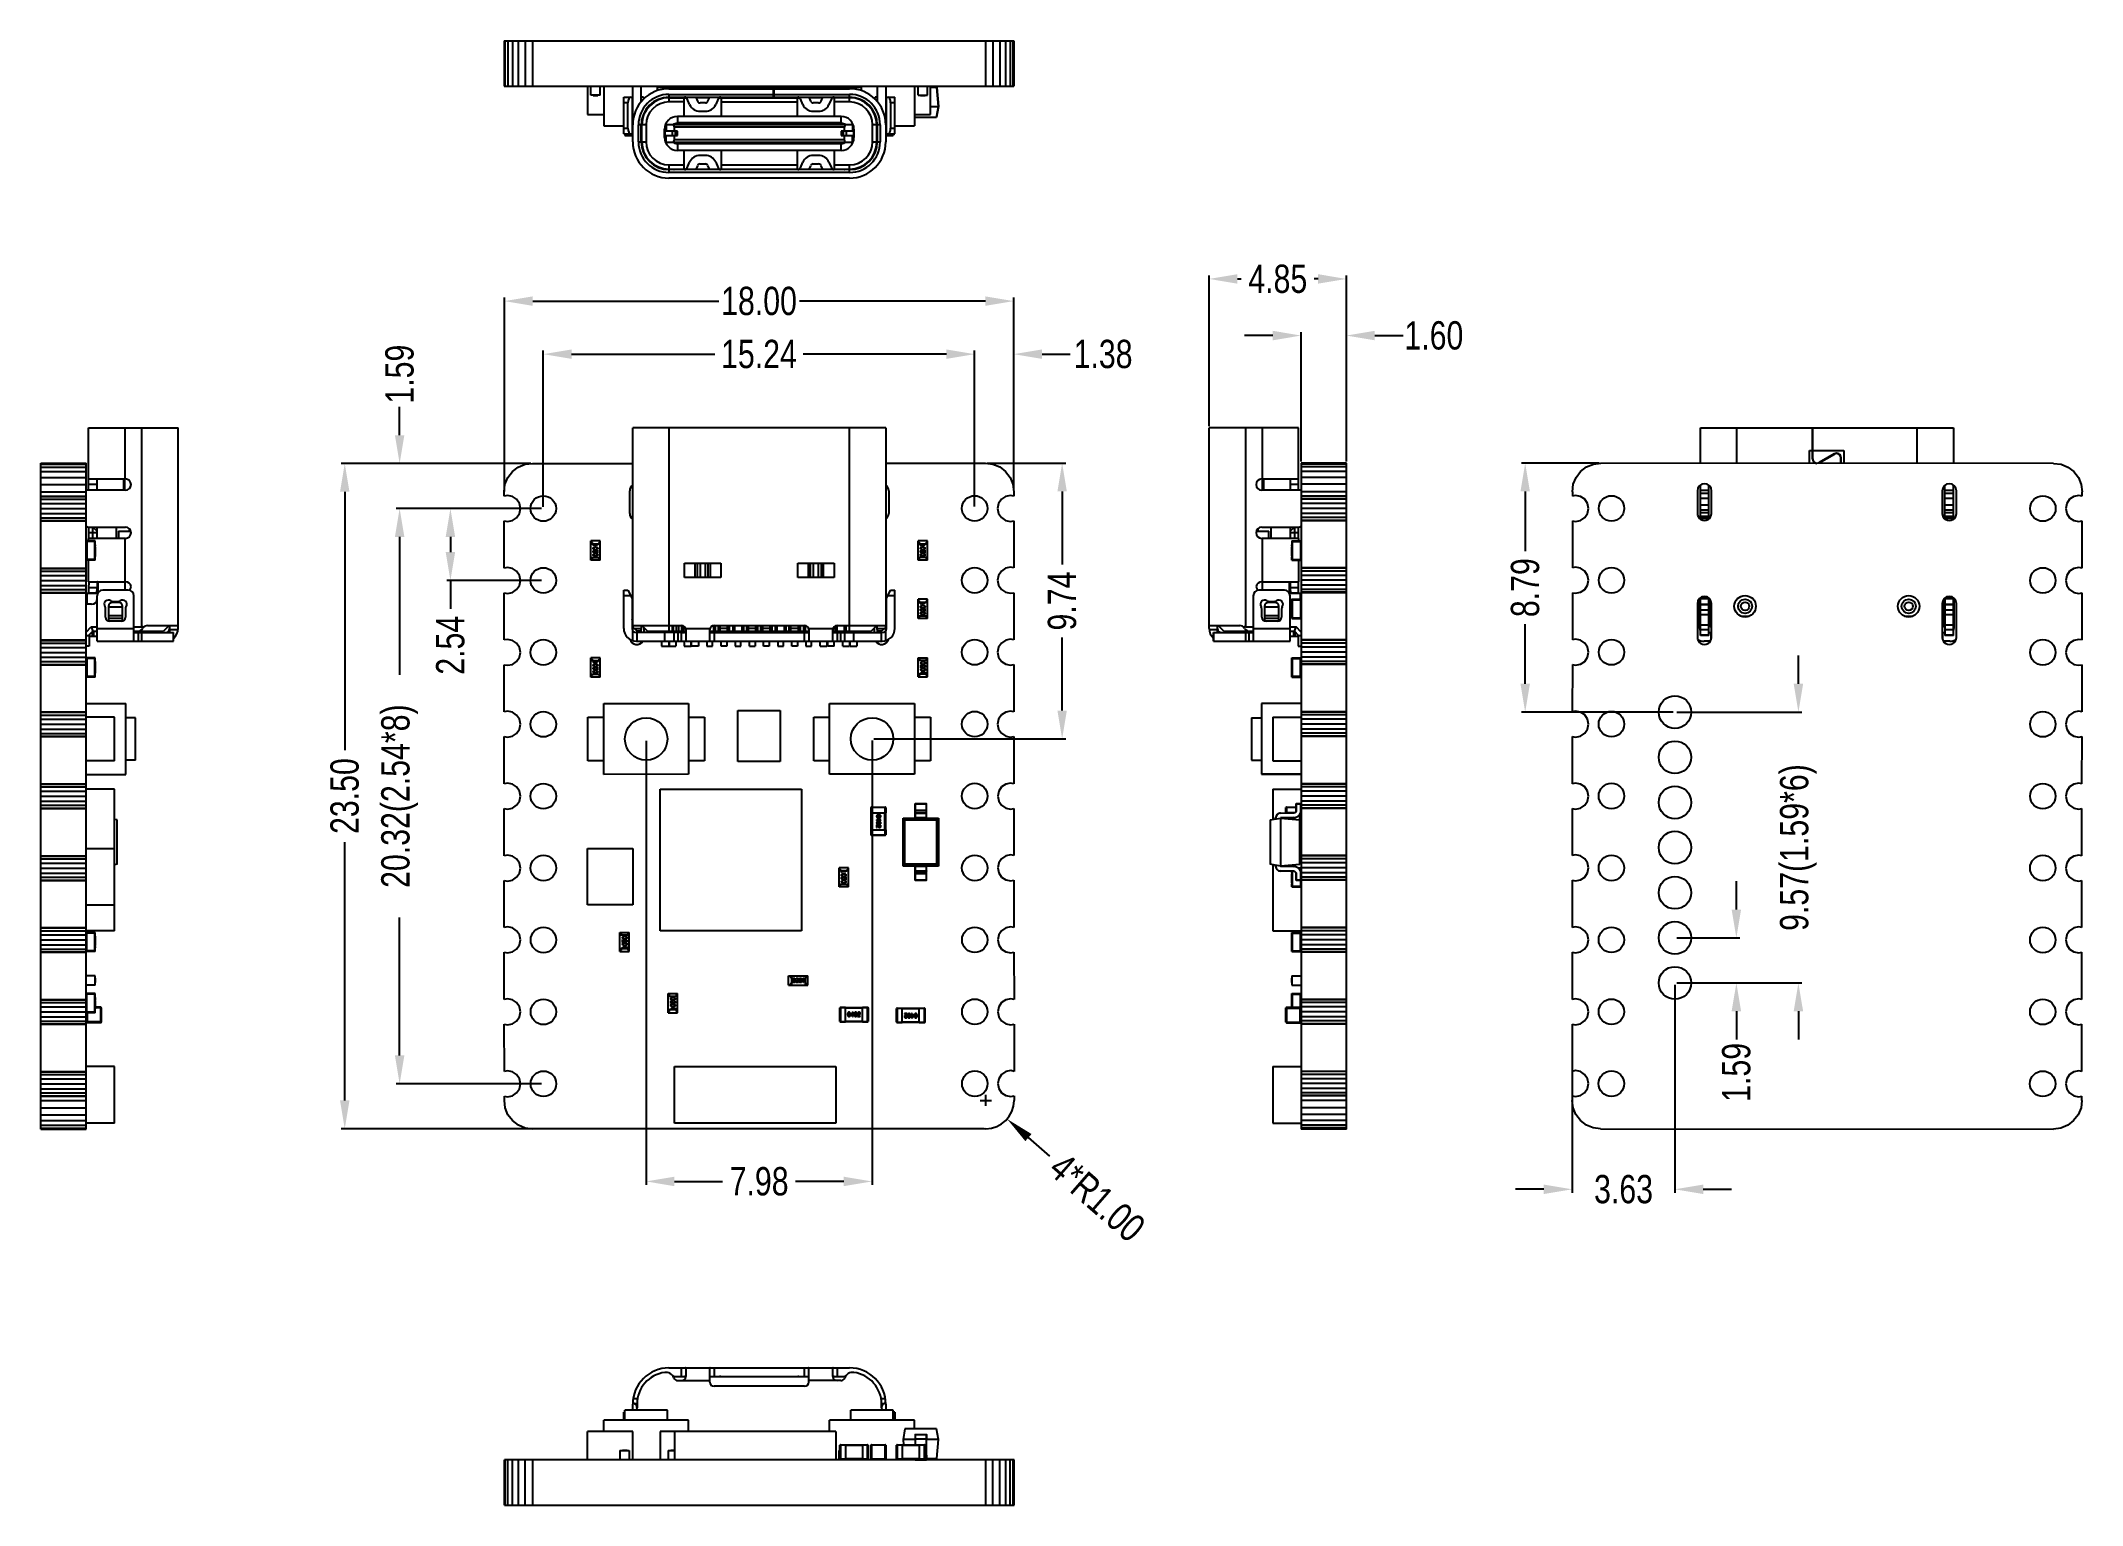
# Model space of a CAD drawing. Header units: inches. Extents: x -3.8 to 68.3, y -16.6 to 35.1.
import ezdxf

# ---------------------------------------------------------------- set-up
doc = ezdxf.new("R2010")
doc.units = ezdxf.units.IN
doc.header["$LTSCALE"] = 1.21
doc.header["$MEASUREMENT"] = 0
doc.header["$PDMODE"] = 3
doc.header["$PDSIZE"] = 0.3125
doc.layers.get('0').update_dxf_attribs({"linetype": 'CONTINUOUS'})
doc.layers.get('Defpoints').update_dxf_attribs({"linetype": 'CONTINUOUS'})
for name, color, linetype in [('DIM', 3, 'CONTINUOUS'), ('INTFCLR_1532', 7, 'CONTINUOUS'), ('INTFCLR_1532_1', 7, 'CONTINUOUS'), ('INTFCLR_1532_2', 7, 'CONTINUOUS')]:
    doc.layers.add(name, color=color, linetype=linetype)
doc.styles.get("Standard").update_dxf_attribs({"font": 'txt', "width": 0.8})
doc.dimstyles.get("Standard").update_dxf_attribs({"dimtxt": 0.15625, "dimasz": 0.1875, "dimexe": 0.125, "dimexo": 0.0625, "dimgap": 0.09, "dimtad": 0, "dimtih": 1, "dimtoh": 1, "dimzin": 4, "dimdsep": 46, "dimtxsty": 'STANDARD', "dimblk": '_FILLED', "dimblk1": '_FILLED', "dimblk2": '_FILLED', "dimcen": 0.09, "dimazin": 1, "dimtp": 0.01, "dimtm": 0.01, "dimtfac": 1, "dimtofl": 0, "dimtmove": 0, "dimatfit": 3, "dimldrblk": '_FILLED', "dimfxl": 1, "dimtolj": 1, "dimtzin": 4, "dimarcsym": 0})

msp = doc.modelspace()

# ---------------------------------------------------------------- blocks, each defined once
blk = doc.blocks.new('_FILLED')
at = {"color": 0, "linetype": 'ByBlock'}
blk.add_solid([(0, 0), (-1, 0.167), (-1, -0.167)], dxfattribs=at)
blk = doc.blocks.new('*D1')
at = {"layer": 'Defpoints', "color": 0}
for p in [(29.145, 24.01), (13.905, 18.557), (29.145, 18.561)]:
    blk.add_point(p, dxfattribs=at)
at = {"layer": 'DIM', "color": 0, "lineweight": -2}
for p, q in [((13.905, 18.62), (13.905, 24.135)), ((14.905, 24.01), (19.969, 24.01)), ((28.145, 24.01), (23.082, 24.01)), ((29.145, 18.623), (29.145, 24.135))]:
    blk.add_line(p, q, dxfattribs=at)
at = {"layer": 'DIM', "color": 0, "lineweight": -2, "rotation": 180}
blk.add_blockref('_FILLED', (13.905, 24.01), dxfattribs=at)
at = {"layer": 'DIM', "color": 0, "lineweight": -2}
blk.add_blockref('_FILLED', (29.145, 24.01), dxfattribs=at)
at = {"layer": 'DIM', "color": 0, "insert": (21.525, 24.01), "char_height": 1, "attachment_point": 5}
blk.add_mtext('\\A1;15.24', dxfattribs=at)
blk = doc.blocks.new('*D2')
at = {"layer": 'Defpoints', "color": 0}
for p in [(30.525, 25.884), (12.53, 19.091), (30.525, 19.151)]:
    blk.add_point(p, dxfattribs=at)
at = {"layer": 'DIM', "color": 0, "lineweight": -2}
for p, q in [((12.53, 19.154), (12.53, 26.009)), ((30.525, 19.213), (30.525, 26.009)), ((13.53, 25.884), (20.104, 25.884)), ((29.525, 25.884), (22.951, 25.884))]:
    blk.add_line(p, q, dxfattribs=at)
at = {"layer": 'DIM', "color": 0, "lineweight": -2, "rotation": 180}
blk.add_blockref('_FILLED', (12.53, 25.884), dxfattribs=at)
at = {"layer": 'DIM', "color": 0, "lineweight": -2}
blk.add_blockref('_FILLED', (30.525, 25.884), dxfattribs=at)
at = {"layer": 'DIM', "color": 0, "insert": (21.527, 25.884), "char_height": 1, "attachment_point": 5}
blk.add_mtext('\\A1;18.00', dxfattribs=at)
blk = doc.blocks.new('*D4')
at = {"layer": 'Defpoints', "color": 0}
for p in [(17.539, 10.417), (25.521, 10.419), (25.521, -5.213)]:
    blk.add_point(p, dxfattribs=at)
at = {"layer": 'DIM', "color": 0, "lineweight": -2}
for p, q in [((17.539, 10.355), (17.539, -5.338)), ((25.521, 10.357), (25.521, -5.338)), ((18.539, -5.213), (20.24, -5.213)), ((24.521, -5.213), (22.82, -5.213))]:
    blk.add_line(p, q, dxfattribs=at)
at = {"layer": 'DIM', "color": 0, "lineweight": -2, "rotation": 180}
blk.add_blockref('_FILLED', (17.539, -5.213), dxfattribs=at)
at = {"layer": 'DIM', "color": 0, "lineweight": -2}
blk.add_blockref('_FILLED', (25.521, -5.213), dxfattribs=at)
at = {"layer": 'DIM', "color": 0, "insert": (21.53, -5.213), "char_height": 1, "attachment_point": 5}
blk.add_mtext('\\A1;7.98', dxfattribs=at)
blk = doc.blocks.new('*D5')
at = {"layer": 'Defpoints', "color": 0}
for p in [(13.905, 18.557), (10.623, 16.017), (13.906, 16.017)]:
    blk.add_point(p, dxfattribs=at)
at = {"layer": 'DIM', "color": 0, "lineweight": -2}
for p, q in [((13.843, 18.557), (10.498, 18.557)), ((10.623, 17.557), (10.623, 17.017)), ((13.843, 16.017), (10.498, 16.017)), ((10.623, 16.017), (10.623, 15.017))]:
    blk.add_line(p, q, dxfattribs=at)
for p, rotation in [((10.623, 18.557), 90), ((10.623, 16.017), 270)]:
    blk.add_blockref('_FILLED', p, dxfattribs=dict(at, rotation=rotation))
at = {"layer": 'DIM', "color": 0, "insert": (10.623, 13.727), "char_height": 1, "attachment_point": 5, "rotation": 90}
blk.add_mtext('\\A1;2.54', dxfattribs=at)
blk = doc.blocks.new('*D31')
at = {"layer": 'Defpoints', "color": 0}
for p in [(13.905, 18.557), (8.829, -1.763), (13.91, -1.763)]:
    blk.add_point(p, dxfattribs=at)
at = {"layer": 'DIM', "color": 0, "lineweight": -2}
for p, q in [((13.843, 18.557), (8.704, 18.557)), ((8.829, 17.557), (8.829, 12.687)), ((8.829, -0.763), (8.829, 4.107)), ((13.847, -1.763), (8.704, -1.763))]:
    blk.add_line(p, q, dxfattribs=at)
for p, rotation in [((8.829, 18.557), 90), ((8.829, -1.763), 270)]:
    blk.add_blockref('_FILLED', p, dxfattribs=dict(at, rotation=rotation))
at = {"layer": 'DIM', "color": 0, "insert": (8.829, 8.397), "char_height": 1, "attachment_point": 5, "rotation": 90}
blk.add_mtext('\\A1;20.32(2.54*8)', dxfattribs=at)
blk = doc.blocks.new('*D7')
at = {"layer": 'Defpoints', "color": 0}
for p in [(13.525, 20.147), (6.89, -3.349), (29.539, -3.349)]:
    blk.add_point(p, dxfattribs=at)
at = {"layer": 'DIM', "color": 0, "lineweight": -2}
for p, q in [((13.462, 20.147), (6.765, 20.147)), ((6.89, 19.147), (6.89, 10.022)), ((6.89, -2.349), (6.89, 6.776)), ((29.477, -3.349), (6.765, -3.349))]:
    blk.add_line(p, q, dxfattribs=at)
for p, rotation in [((6.89, 20.147), 90), ((6.89, -3.349), 270)]:
    blk.add_blockref('_FILLED', p, dxfattribs=dict(at, rotation=rotation))
at = {"layer": 'DIM', "color": 0, "insert": (6.89, 8.399), "char_height": 1, "attachment_point": 5, "rotation": 90}
blk.add_mtext('\\A1;23.50', dxfattribs=at)
blk = doc.blocks.new('*D8')
at = {"layer": 'Defpoints', "color": 0}
for p in [(8.829, 20.147), (13.525, 20.147), (13.905, 18.557)]:
    blk.add_point(p, dxfattribs=at)
at = {"layer": 'DIM', "color": 0, "lineweight": -2}
for p, q in [((8.829, 21.147), (8.829, 22.147)), ((13.462, 20.147), (8.704, 20.147)), ((13.843, 18.557), (8.704, 18.557)), ((8.829, 17.557), (8.829, 16.557))]:
    blk.add_line(p, q, dxfattribs=at)
for p, rotation in [((8.829, 20.147), 270), ((8.829, 18.557), 90)]:
    blk.add_blockref('_FILLED', p, dxfattribs=dict(at, rotation=rotation))
at = {"layer": 'DIM', "color": 0, "insert": (8.829, 23.304), "char_height": 1, "attachment_point": 5, "rotation": 90}
blk.add_mtext('\\A1;1.59', dxfattribs=at)
blk = doc.blocks.new('*D9')
at = {"layer": 'Defpoints', "color": 0}
for p in [(42.28, 24.667), (40.68, 20.159), (42.28, 20.159)]:
    blk.add_point(p, dxfattribs=at)
at = {"layer": 'DIM', "color": 0, "lineweight": -2}
for p, q in [((39.68, 24.667), (38.68, 24.667)), ((40.68, 20.222), (40.68, 24.792)), ((42.28, 20.222), (42.28, 24.792)), ((43.28, 24.667), (44.28, 24.667))]:
    blk.add_line(p, q, dxfattribs=at)
blk.add_blockref('_FILLED', (40.68, 24.667), dxfattribs=at)
at = {"layer": 'DIM', "color": 0, "lineweight": -2, "rotation": 180}
blk.add_blockref('_FILLED', (42.28, 24.667), dxfattribs=at)
at = {"layer": 'DIM', "color": 0, "insert": (45.37, 24.667), "char_height": 1, "attachment_point": 5}
blk.add_mtext('\\A1;1.60', dxfattribs=at)
blk = doc.blocks.new('*D10')
at = {"layer": 'Defpoints', "color": 0}
for p in [(42.28, 26.667), (37.43, 21.403), (42.28, 20.159)]:
    blk.add_point(p, dxfattribs=at)
at = {"layer": 'DIM', "color": 0, "lineweight": -2}
for p, q in [((37.43, 21.465), (37.43, 26.792)), ((42.28, 20.222), (42.28, 26.792)), ((38.43, 26.667), (38.565, 26.667)), ((41.28, 26.667), (41.145, 26.667))]:
    blk.add_line(p, q, dxfattribs=at)
at = {"layer": 'DIM', "color": 0, "lineweight": -2, "rotation": 180}
blk.add_blockref('_FILLED', (37.43, 26.667), dxfattribs=at)
at = {"layer": 'DIM', "color": 0, "lineweight": -2}
blk.add_blockref('_FILLED', (42.28, 26.667), dxfattribs=at)
at = {"layer": 'DIM', "color": 0, "insert": (39.855, 26.667), "char_height": 1, "attachment_point": 5}
blk.add_mtext('\\A1;4.85', dxfattribs=at)
blk = doc.blocks.new('*D11')
at = {"layer": 'Defpoints', "color": 0}
for p in [(29.538, -2.349), (30.292, -3.007)]:
    blk.add_point(p, dxfattribs=at)
at = {"layer": 'DIM', "color": 0, "lineweight": -2}
for p, q in [((29.538, -2.547), (29.538, -2.151)), ((29.34, -2.349), (29.736, -2.349)), ((31.799, -4.321), (31.046, -3.664))]:
    blk.add_line(p, q, dxfattribs=at)
at = {"layer": 'DIM', "color": 0, "lineweight": -2, "rotation": 138.9091444330128}
blk.add_blockref('_FILLED', (30.292, -3.007), dxfattribs=at)
at = {"layer": 'DIM', "color": 0, "insert": (33.475, -5.782), "char_height": 1, "attachment_point": 5, "rotation": 318.90914}
blk.add_mtext('\\A1;4*R1.00', dxfattribs=at)
blk = doc.blocks.new('*D12')
at = {"layer": 'Defpoints', "color": 0}
for p in [(30.525, 24.01), (29.145, 21.379), (30.525, 21.379)]:
    blk.add_point(p, dxfattribs=at)
at = {"layer": 'DIM', "color": 0, "lineweight": -2}
for p, q in [((28.145, 24.01), (27.145, 24.01)), ((29.145, 21.442), (29.145, 24.135)), ((30.525, 21.442), (30.525, 24.135)), ((31.525, 24.01), (32.525, 24.01))]:
    blk.add_line(p, q, dxfattribs=at)
blk.add_blockref('_FILLED', (29.145, 24.01), dxfattribs=at)
at = {"layer": 'DIM', "color": 0, "lineweight": -2, "rotation": 180}
blk.add_blockref('_FILLED', (30.525, 24.01), dxfattribs=at)
at = {"layer": 'DIM', "color": 0, "insert": (33.682, 24.01), "char_height": 1, "attachment_point": 5}
blk.add_mtext('\\A1;1.38', dxfattribs=at)
blk = doc.blocks.new('*D13')
at = {"layer": 'Defpoints', "color": 0}
for p in [(29.525, 20.159), (32.236, 20.159), (25.521, 10.419)]:
    blk.add_point(p, dxfattribs=at)
at = {"layer": 'DIM', "color": 0, "lineweight": -2}
for p, q in [((29.587, 20.159), (32.361, 20.159)), ((32.236, 19.159), (32.236, 16.579)), ((32.236, 11.419), (32.236, 13.999)), ((25.583, 10.419), (32.361, 10.419))]:
    blk.add_line(p, q, dxfattribs=at)
for p, rotation in [((32.236, 20.159), 90), ((32.236, 10.419), 270)]:
    blk.add_blockref('_FILLED', p, dxfattribs=dict(at, rotation=rotation))
at = {"layer": 'DIM', "color": 0, "insert": (32.236, 15.289), "char_height": 1, "attachment_point": 5, "rotation": 90}
blk.add_mtext('\\A1;9.74', dxfattribs=at)
blk = doc.blocks.new('*D25')
at = {"layer": 'Defpoints', "color": 0}
for p in [(53.888, 3.391), (56.057, 3.391), (53.888, 1.797)]:
    blk.add_point(p, dxfattribs=at)
at = {"layer": 'DIM', "color": 0, "lineweight": -2}
for p, q in [((56.057, 4.391), (56.057, 5.391)), ((53.951, 3.391), (56.182, 3.391)), ((53.951, 1.797), (56.182, 1.797)), ((56.057, 0.797), (56.057, -0.203))]:
    blk.add_line(p, q, dxfattribs=at)
for p, rotation in [((56.057, 3.391), 270), ((56.057, 1.797), 90)]:
    blk.add_blockref('_FILLED', p, dxfattribs=dict(at, rotation=rotation))
at = {"layer": 'DIM', "color": 0, "insert": (56.057, -1.36), "char_height": 1, "attachment_point": 5, "rotation": 90}
blk.add_mtext('\\A1;1.59', dxfattribs=at)
blk = doc.blocks.new('*D27')
at = {"layer": 'Defpoints', "color": 0}
for p in [(53.888, 11.365), (53.888, 1.797), (58.249, 1.797)]:
    blk.add_point(p, dxfattribs=at)
at = {"layer": 'DIM', "color": 0, "lineweight": -2}
for p, q in [((58.249, 12.365), (58.249, 13.365)), ((53.951, 11.365), (58.374, 11.365)), ((53.951, 1.797), (58.374, 1.797)), ((58.249, 0.797), (58.249, -0.203))]:
    blk.add_line(p, q, dxfattribs=at)
for p, rotation in [((58.249, 11.365), 270), ((58.249, 1.797), 90)]:
    blk.add_blockref('_FILLED', p, dxfattribs=dict(at, rotation=rotation))
at = {"layer": 'DIM', "color": 0, "insert": (58.249, 6.581), "char_height": 1, "attachment_point": 5, "rotation": 90}
blk.add_mtext('\\A1;9.57(1.59*6)', dxfattribs=at)
blk = doc.blocks.new('*D29')
at = {"layer": 'Defpoints', "color": 0}
for p in [(53.888, 1.797), (50.254, -0.489), (50.254, -5.491)]:
    blk.add_point(p, dxfattribs=at)
at = {"layer": 'DIM', "color": 0, "lineweight": -2}
for p, q in [((53.888, 1.734), (53.888, -5.616)), ((50.254, -0.552), (50.254, -5.616)), ((49.254, -5.491), (48.254, -5.491)), ((54.888, -5.491), (55.888, -5.491))]:
    blk.add_line(p, q, dxfattribs=at)
blk.add_blockref('_FILLED', (50.254, -5.491), dxfattribs=at)
at = {"layer": 'DIM', "color": 0, "lineweight": -2, "rotation": 180}
blk.add_blockref('_FILLED', (53.888, -5.491), dxfattribs=at)
at = {"layer": 'DIM', "color": 0, "insert": (52.071, -5.491), "char_height": 1, "attachment_point": 5}
blk.add_mtext('\\A1;3.63', dxfattribs=at)
blk = doc.blocks.new('*D30')
at = {"layer": 'Defpoints', "color": 0}
for p in [(48.596, 20.159), (51.266, 20.159), (53.888, 11.365)]:
    blk.add_point(p, dxfattribs=at)
at = {"layer": 'DIM', "color": 0, "lineweight": -2}
for p, q in [((51.204, 20.159), (48.471, 20.159)), ((48.596, 19.159), (48.596, 17.052)), ((48.596, 12.365), (48.596, 14.472)), ((53.826, 11.365), (48.471, 11.365))]:
    blk.add_line(p, q, dxfattribs=at)
for p, rotation in [((48.596, 20.159), 90), ((48.596, 11.365), 270)]:
    blk.add_blockref('_FILLED', p, dxfattribs=dict(at, rotation=rotation))
at = {"layer": 'DIM', "color": 0, "insert": (48.596, 15.762), "char_height": 1, "attachment_point": 5, "rotation": 90}
blk.add_mtext('\\A1;8.79', dxfattribs=at)

# ---------------------------------------------------------------- dimensions: what is measured, and where the dimension line sits
at = {"layer": 'DIM'}
for base, p1, p2, override, picture, middle in [((42.28, 26.667), (37.43, 21.403), (42.28, 20.159), {"dimtxt": 1, "dimasz": 1, "dimtih": 0, "dimtoh": 0, "dimzin": 0, "dimcen": 0.198, "dimadec": 0, "dimazin": 0, "dimtp": 0, "dimtm": 0, "dimtdec": 4, "dimtzin": 0}, '*D10', (39.855, 26.667)), ((30.5251, 25.8841), (12.5297, 19.0913), (30.5251, 19.1509), {"dimtxt": 1, "dimasz": 1, "dimtih": 0, "dimtoh": 0, "dimzin": 0, "dimblk": '_FILLED', "dimcen": 0.198, "dimadec": 0, "dimazin": 0, "dimtp": 0, "dimtm": 0, "dimtdec": 4, "dimtzin": 0}, '*D2', (21.5274, 25.8841)), ((42.28, 24.667), (40.68, 20.159), (42.28, 20.159), {"dimtxt": 1, "dimasz": 1, "dimtih": 0, "dimtoh": 0, "dimzin": 0, "dimcen": 0.198, "dimadec": 0, "dimazin": 0, "dimtp": 0, "dimtm": 0, "dimtdec": 4, "dimtzin": 0}, '*D9', (45.37, 24.667)), ((29.145, 24.01), (13.905, 18.557), (29.145, 18.561), {"dimtxt": 1, "dimasz": 1, "dimtih": 0, "dimtoh": 0, "dimzin": 0, "dimblk": '_FILLED', "dimcen": 0.198, "dimadec": 0, "dimazin": 0, "dimtp": 0, "dimtm": 0, "dimtdec": 4, "dimtzin": 0}, '*D1', (21.525, 24.01)), ((30.525, 24.01), (29.145, 21.379), (30.525, 21.379), {"dimtxt": 1, "dimasz": 1, "dimtih": 0, "dimtoh": 0, "dimzin": 0, "dimcen": 0.198, "dimadec": 0, "dimazin": 0, "dimtp": 0, "dimtm": 0, "dimtdec": 4, "dimtzin": 0}, '*D12', (33.682, 24.01)), ((25.521, -5.213), (17.539, 10.417), (25.521, 10.419), {"dimtxt": 1, "dimasz": 1, "dimtih": 0, "dimtoh": 0, "dimzin": 0, "dimcen": 0.198, "dimadec": 0, "dimazin": 0, "dimtp": 0, "dimtm": 0, "dimtdec": 4, "dimtzin": 0}, '*D4', (21.53, -5.213)), ((50.254, -5.491), (53.888, 1.797), (50.254, -0.489), {"dimtxt": 1, "dimasz": 1, "dimtih": 0, "dimtoh": 0, "dimzin": 0, "dimcen": 0.198, "dimadec": 0, "dimazin": 0, "dimtp": 0, "dimtm": 0, "dimtdec": 4, "dimtzin": 0}, '*D29', (52.071, -5.491))]:
    dim = msp.add_linear_dim(base=base, p1=p1, p2=p2, dimstyle='STANDARD', override=override, dxfattribs=at)
    dim.commit()
    dim.dimension.update_dxf_attribs({"geometry": picture, "text_midpoint": middle})
for base, p1, p2, override, picture, middle in [((8.829, 20.147), (13.905, 18.557), (13.525, 20.147), {"dimtxt": 1, "dimasz": 1, "dimtih": 0, "dimtoh": 0, "dimzin": 0, "dimcen": 0.198, "dimadec": 0, "dimazin": 0, "dimtp": 0, "dimtm": 0, "dimtdec": 4, "dimtzin": 0}, '*D8', (8.829, 23.304)), ((6.89, -3.349), (13.525, 20.147), (29.539, -3.349), {"dimtxt": 1, "dimasz": 1, "dimtih": 0, "dimtoh": 0, "dimzin": 0, "dimcen": 0.198, "dimadec": 0, "dimazin": 0, "dimtp": 0, "dimtm": 0, "dimtdec": 4, "dimtzin": 0}, '*D7', (6.89, 8.399)), ((32.236, 20.159), (25.521, 10.419), (29.525, 20.159), {"dimtxt": 1, "dimasz": 1, "dimtih": 0, "dimtoh": 0, "dimzin": 0, "dimcen": 0.198, "dimadec": 0, "dimazin": 0, "dimtp": 0, "dimtm": 0, "dimtdec": 4, "dimtzin": 0}, '*D13', (32.236, 15.289)), ((48.596, 20.159), (53.888, 11.365), (51.266, 20.159), {"dimtxt": 1, "dimasz": 1, "dimtih": 0, "dimtoh": 0, "dimzin": 0, "dimcen": 0.198, "dimadec": 0, "dimazin": 0, "dimtp": 0, "dimtm": 0, "dimtdec": 4, "dimtzin": 0}, '*D30', (48.596, 15.762)), ((8.829, -1.763), (13.905, 18.557), (13.91, -1.763), {"dimtxt": 1, "dimasz": 1, "dimtih": 0, "dimtoh": 0, "dimzin": 0, "dimpost": '(2.54*8)', "dimcen": 0.198, "dimadec": 0, "dimazin": 0, "dimtp": 0, "dimtm": 0, "dimtdec": 4, "dimtzin": 0}, '*D31', (8.829, 8.397)), ((10.623, 16.017), (13.905, 18.557), (13.906, 16.017), {"dimtxt": 1, "dimasz": 1, "dimtih": 0, "dimtoh": 0, "dimzin": 0, "dimcen": 0.198, "dimadec": 0, "dimazin": 0, "dimtp": 0, "dimtm": 0, "dimtdec": 4, "dimtzin": 0}, '*D5', (10.623, 13.727)), ((58.249, 1.797), (53.888, 11.365), (53.888, 1.797), {"dimtxt": 1, "dimasz": 1, "dimtih": 0, "dimtoh": 0, "dimzin": 0, "dimpost": '(1.59*6)', "dimcen": 0.198, "dimadec": 0, "dimazin": 0, "dimtp": 0, "dimtm": 0, "dimtdec": 4, "dimtzin": 0}, '*D27', (58.249, 6.581))]:
    dim = msp.add_linear_dim(base=base, p1=p1, p2=p2, angle=90, dimstyle='STANDARD', override=override, dxfattribs=at)
    dim.commit()
    dim.dimension.update_dxf_attribs({"geometry": picture, "text_midpoint": middle})
dim = msp.add_linear_dim(base=(56.057, 3.391), p1=(53.888, 1.797), p2=(53.888, 3.391), angle=90, dimstyle='STANDARD', override={"dimtxt": 1, "dimasz": 1, "dimtih": 0, "dimtoh": 0, "dimzin": 0, "dimcen": 0.198, "dimadec": 0, "dimazin": 0, "dimtp": 0, "dimtm": 0, "dimtdec": 4, "dimtzin": 0}, dxfattribs=at)
dim.commit()
dim.dimension.update_dxf_attribs({"geometry": '*D25', "text_midpoint": (56.057, -1.36), "dimtype": 160})
dim = msp.add_radius_dim(center=(29.538, -2.349), mpoint=(30.292, -3.007), dimstyle='STANDARD', override={"dimtxt": 1, "dimasz": 1, "dimtih": 0, "dimtoh": 0, "dimzin": 0, "dimpost": '4*R<>', "dimcen": 0.198, "dimadec": 0, "dimazin": 0, "dimtp": 0, "dimtm": 0, "dimtdec": 4, "dimtzin": 0}, dxfattribs=at)
dim.commit()
dim.dimension.update_dxf_attribs({"geometry": '*D11', "text_midpoint": (32.024, -4.517), "dimtype": 164})

# ---------------------------------------------------------------- linework, layer by layer
at = {"color": 7, "linetype": 'Continuous'}
for p, q in [((12.517, 35.078), (12.517, 33.478)), ((12.517, 35.078), (30.525, 35.078)), ((12.551, 35.078), (12.551, 33.478)), ((12.652, 35.078), (12.652, 33.478)), ((12.812, 35.078), (12.812, 33.478)), ((13.021, 35.078), (13.021, 33.478)), ((13.264, 35.078), (13.264, 33.478)), ((13.525, 35.078), (13.525, 33.478)), ((29.525, 35.078), (29.525, 33.478)), ((29.786, 35.078), (29.786, 33.478)), ((30.029, 35.078), (30.029, 33.478)), ((30.238, 35.078), (30.238, 33.478)), ((30.399, 35.078), (30.399, 33.478)), ((30.499, 35.078), (30.499, 33.478)), ((30.525, 35.078), (30.525, 33.478)), ((30.526, 35.078), (30.526, 33.478)), ((12.517, 33.478), (30.525, 33.478)), ((15.47, 33.478), (15.47, 32.478)), ((15.478, 32.478), (15.478, 33.478)), ((15.589, 33.153), (15.589, 33.478)), ((15.919, 33.153), (15.919, 33.478)), ((15.919, 33.153), (15.919, 33.478)), ((15.919, 33.178), (15.919, 33.178)), ((15.92, 33.153), (15.92, 33.478)), ((15.92, 33.153), (15.92, 33.478)), ((15.92, 33.178), (15.92, 33.178)), ((16.039, 33.478), (16.039, 32.078)), ((17.066, 31.508), (17.066, 33.478)), ((17.366, 32.931), (17.366, 33.478)), ((17.936, 33.318), (17.936, 33.438)), ((17.936, 33.438), (25.136, 33.438)), ((18.086, 33.478), (18.086, 33.438)), ((18.336, 33.438), (18.336, 33.478)), ((18.346, 33.388), (24.726, 33.388)), ((18.346, 33.188), (18.346, 33.088)), ((18.346, 33.188), (22.036, 33.188)), ((18.351, 33.478), (18.351, 33.438)), ((18.396, 33.478), (18.396, 33.438)), ((18.896, 33.478), (18.896, 33.438)), ((19.126, 33.438), (19.126, 33.478)), ((19.146, 33.478), (19.146, 33.438)), ((19.186, 33.438), (19.186, 33.388)), ((19.386, 33.438), (19.386, 33.478)), ((19.566, 33.438), (19.566, 33.388)), ((19.6, 33.438), (19.6, 33.478)), ((19.686, 33.478), (19.686, 33.438)), ((19.886, 33.438), (19.886, 33.478)), ((20.186, 33.478), (20.186, 33.438)), ((20.386, 33.438), (20.386, 33.478)), ((20.686, 33.478), (20.686, 33.438)), ((20.886, 33.438), (20.886, 33.478)), ((21.186, 33.478), (21.186, 33.438)), ((21.386, 33.438), (21.386, 33.478)), ((21.686, 33.478), (21.686, 33.438)), ((21.886, 33.438), (21.886, 33.478)), ((22.036, 33.088), (22.036, 33.388)), ((22.046, 33.358), (22.036, 33.358)), ((22.046, 33.388), (22.046, 33.088)), ((22.046, 33.188), (24.726, 33.188)), ((22.186, 33.478), (22.186, 33.438)), ((22.386, 33.438), (22.386, 33.478)), ((22.686, 33.478), (22.686, 33.438)), ((22.886, 33.438), (22.886, 33.478)), ((23.032, 33.438), (23.032, 33.478)), ((23.033, 33.438), (23.033, 33.478)), ((23.186, 33.453), (23.033, 33.453)), ((23.153, 33.478), (23.153, 33.453)), ((23.186, 33.478), (23.186, 33.438)), ((23.386, 33.438), (23.386, 33.478)), ((23.46, 33.438), (23.46, 33.478)), ((23.506, 33.388), (23.506, 33.438)), ((23.686, 33.478), (23.686, 33.438)), ((23.886, 33.438), (23.886, 33.388)), ((23.926, 33.438), (23.926, 33.478)), ((23.946, 33.478), (23.946, 33.438)), ((24.176, 33.478), (24.176, 33.438)), ((24.676, 33.478), (24.676, 33.438)), ((24.726, 33.438), (24.726, 33.478)), ((24.726, 33.088), (24.726, 33.188)), ((24.746, 33.478), (24.746, 33.438)), ((24.986, 33.438), (24.986, 33.478)), ((25.136, 33.438), (25.136, 33.318)), ((25.706, 33.478), (25.706, 32.931)), ((26.006, 33.478), (26.006, 31.508)), ((27.021, 33.478), (27.021, 32.078)), ((27.152, 33.153), (27.152, 33.478)), ((27.482, 33.153), (27.482, 33.478)), ((27.482, 33.153), (27.482, 33.478)), ((27.482, 33.153), (27.482, 33.478)), ((27.482, 33.153), (27.482, 33.478)), ((27.482, 33.178), (27.482, 33.178)), ((27.482, 33.178), (27.482, 33.178)), ((27.483, 33.153), (27.483, 33.478)), ((27.483, 33.153), (27.483, 33.478)), ((27.483, 33.453), (27.483, 33.453)), ((27.483, 33.178), (27.483, 33.178)), ((27.582, 32.478), (27.582, 33.478)), ((27.809, 33.428), (27.582, 33.428)), ((27.868, 32.753), (27.809, 33.428)), ((27.809, 33.428), (27.868, 32.753)), ((15.47, 32.478), (16.039, 32.478)), ((15.92, 33.153), (15.589, 33.153)), ((15.67, 33.143), (15.67, 33.153)), ((15.67, 33.143), (15.828, 33.143)), ((15.674, 33.143), (15.674, 33.153)), ((15.824, 33.143), (15.824, 33.153)), ((15.828, 33.143), (15.828, 33.153)), ((15.828, 33.143), (15.828, 33.153)), ((16.746, 31.788), (16.746, 33.088)), ((16.746, 33.088), (17.066, 33.088)), ((16.896, 32.888), (16.746, 32.888)), ((16.896, 31.988), (16.896, 32.888)), ((17.046, 33.088), (17.046, 31.788)), ((17.046, 32.688), (17.066, 32.688)), ((17.066, 32.538), (17.046, 32.538)), ((17.446, 33.088), (17.366, 33.088)), ((17.386, 32.951), (17.386, 32.998)), ((17.386, 32.998), (17.429, 32.998)), ((17.446, 33.088), (17.481, 33.046)), ((18.341, 33.068), (18.955, 33.068)), ((18.346, 33.088), (22.036, 33.088)), ((18.346, 33.068), (18.346, 32.918)), ((18.886, 32.918), (18.346, 32.918)), ((18.886, 32.408), (18.886, 33.068)), ((19.076, 32.827), (18.987, 33.028)), ((19.289, 33.088), (19.35, 32.948)), ((19.774, 33.068), (19.298, 33.068)), ((19.63, 32.888), (19.442, 32.888)), ((19.442, 32.588), (19.63, 32.588)), ((19.566, 33.088), (19.566, 33.068)), ((19.722, 32.948), (19.783, 33.088)), ((20.085, 33.028), (19.996, 32.827)), ((20.117, 33.068), (22.955, 33.068)), ((20.186, 33.068), (20.186, 32.408)), ((20.186, 32.918), (22.886, 32.918)), ((20.436, 33.088), (20.465, 33.068)), ((20.586, 33.088), (20.586, 33.068)), ((20.959, 33.088), (20.988, 33.068)), ((22.039, 33.088), (24.726, 33.088)), ((22.084, 33.068), (22.113, 33.088)), ((22.486, 33.068), (22.486, 33.088)), ((22.607, 33.068), (22.636, 33.088)), ((22.886, 32.408), (22.886, 33.068)), ((23.076, 32.827), (22.987, 33.028)), ((23.289, 33.088), (23.35, 32.948)), ((23.774, 33.068), (23.298, 33.068)), ((23.63, 32.888), (23.442, 32.888)), ((23.442, 32.588), (23.63, 32.588)), ((23.506, 33.068), (23.506, 33.088)), ((23.722, 32.948), (23.783, 33.088)), ((24.085, 33.028), (23.996, 32.827)), ((24.731, 33.068), (24.117, 33.068)), ((24.186, 33.068), (24.186, 32.408)), ((24.726, 32.918), (24.186, 32.918)), ((24.726, 32.918), (24.726, 33.068)), ((25.591, 33.046), (25.626, 33.088)), ((25.706, 33.088), (25.626, 33.088)), ((25.643, 32.998), (25.686, 32.998)), ((25.686, 32.951), (25.686, 32.998)), ((26.006, 33.088), (26.326, 33.088)), ((26.006, 32.688), (26.026, 32.688)), ((26.026, 32.538), (26.006, 32.538)), ((26.026, 31.788), (26.026, 33.088)), ((26.326, 32.888), (26.176, 32.888)), ((26.176, 32.888), (26.176, 31.988)), ((26.326, 31.788), (26.326, 33.088)), ((27.021, 32.478), (27.582, 32.478)), ((27.022, 32.478), (27.022, 32.078)), ((27.152, 33.153), (27.483, 33.153)), ((27.233, 33.143), (27.233, 33.153)), ((27.233, 33.143), (27.402, 33.143)), ((27.237, 33.143), (27.237, 33.153)), ((27.387, 33.143), (27.387, 33.153)), ((27.39, 33.143), (27.39, 33.153)), ((27.391, 33.143), (27.391, 33.153)), ((27.402, 33.143), (27.402, 33.153)), ((27.582, 32.753), (27.868, 32.753)), ((27.802, 32.378), (27.868, 32.753)), ((27.868, 32.753), (27.802, 32.378)), ((16.039, 32.078), (16.746, 32.078)), ((16.746, 31.988), (16.896, 31.988)), ((16.746, 31.788), (17.066, 31.788)), ((16.789, 31.788), (16.789, 31.728)), ((17.046, 32.338), (17.066, 32.338)), ((17.066, 32.188), (17.046, 32.188)), ((17.266, 31.508), (17.266, 32.108)), ((17.366, 32.108), (17.266, 32.108)), ((17.366, 31.508), (17.366, 32.108)), ((17.386, 31.883), (17.366, 31.883)), ((17.38, 31.733), (17.38, 31.883)), ((17.386, 31.508), (17.386, 32.3)), ((17.536, 32.108), (17.386, 32.108)), ((17.536, 32.108), (17.536, 31.508)), ((18.191, 31.658), (18.191, 31.958)), ((18.241, 31.958), (18.191, 31.958)), ((18.641, 31.883), (18.191, 31.883)), ((18.198, 31.883), (18.198, 31.733)), ((18.241, 32.118), (18.241, 31.883)), ((18.241, 32.118), (24.831, 32.118)), ((18.466, 31.733), (18.466, 31.883)), ((18.497, 32.118), (18.531, 32.033)), ((18.531, 32.033), (18.531, 31.883)), ((24.541, 32.033), (18.531, 32.033)), ((18.559, 31.883), (18.559, 31.733)), ((18.611, 32.158), (18.611, 32.123)), ((18.611, 32.158), (20.461, 32.158)), ((18.611, 32.123), (18.611, 32.118)), ((18.641, 32.408), (18.641, 32.178)), ((24.431, 32.408), (18.641, 32.408)), ((24.431, 32.178), (18.641, 32.178)), ((18.641, 31.733), (18.641, 31.883)), ((18.961, 32.118), (18.961, 32.158)), ((20.111, 32.158), (20.111, 32.118)), ((20.461, 32.118), (20.461, 32.158)), ((20.661, 32.123), (20.461, 32.123)), ((20.661, 32.158), (20.661, 32.118)), ((20.661, 32.158), (20.911, 32.158)), ((20.911, 32.118), (20.911, 32.158)), ((21.161, 32.123), (20.911, 32.123)), ((21.161, 32.158), (21.161, 32.118)), ((21.161, 32.158), (21.411, 32.158)), ((21.411, 32.118), (21.411, 32.158)), ((21.661, 32.123), (21.411, 32.123)), ((21.661, 32.158), (21.911, 32.158)), ((21.661, 32.158), (21.661, 32.118)), ((21.911, 32.118), (21.911, 32.158)), ((22.161, 32.123), (21.911, 32.123)), ((22.161, 32.158), (22.411, 32.158)), ((22.161, 32.158), (22.161, 32.118)), ((22.411, 32.118), (22.411, 32.158)), ((22.611, 32.123), (22.411, 32.123)), ((22.611, 32.158), (24.461, 32.158)), ((22.611, 32.158), (22.611, 32.118)), ((22.961, 32.118), (22.961, 32.158)), ((24.111, 32.158), (24.111, 32.118)), ((24.431, 32.178), (24.431, 32.408)), ((24.881, 31.883), (24.431, 31.883)), ((24.431, 31.883), (24.431, 31.733)), ((24.461, 32.123), (24.461, 32.158)), ((24.461, 32.123), (24.461, 32.118)), ((24.513, 31.733), (24.513, 31.883)), ((24.575, 32.118), (24.541, 32.033)), ((24.541, 31.883), (24.541, 32.033)), ((24.606, 31.883), (24.606, 31.733)), ((24.831, 32.118), (24.831, 31.883)), ((24.881, 31.958), (24.831, 31.958)), ((24.874, 31.733), (24.874, 31.883)), ((24.881, 31.958), (24.881, 31.658)), ((25.686, 32.108), (25.536, 32.108)), ((25.536, 31.508), (25.536, 32.108)), ((25.686, 31.508), (25.686, 32.3)), ((25.706, 31.883), (25.686, 31.883)), ((25.692, 31.883), (25.692, 31.733)), ((25.806, 32.108), (25.706, 32.108)), ((25.706, 32.108), (25.706, 31.508)), ((25.806, 32.108), (25.806, 31.508)), ((26.006, 32.338), (26.026, 32.338)), ((26.026, 32.188), (26.006, 32.188)), ((26.006, 31.788), (26.326, 31.788)), ((26.176, 31.988), (26.326, 31.988)), ((26.271, 31.788), (26.271, 31.728)), ((26.326, 32.078), (27.021, 32.078)), ((27.022, 32.378), (27.802, 32.378)), ((16.789, 31.728), (17.066, 31.728)), ((17.266, 31.508), (17.366, 31.508)), ((17.366, 31.733), (17.386, 31.733)), ((17.386, 31.508), (17.536, 31.508)), ((18.191, 31.733), (18.641, 31.733)), ((18.191, 31.658), (18.241, 31.658)), ((18.241, 31.498), (18.241, 31.733)), ((18.241, 31.498), (24.831, 31.498)), ((18.531, 31.583), (18.497, 31.498)), ((18.531, 31.733), (18.531, 31.583)), ((24.541, 31.583), (18.531, 31.583)), ((18.611, 31.492), (18.611, 31.458)), ((18.961, 31.458), (18.611, 31.458)), ((18.641, 31.438), (18.641, 31.208)), ((24.431, 31.438), (18.641, 31.438)), ((24.431, 31.208), (18.641, 31.208)), ((18.886, 30.548), (18.886, 31.208)), ((18.961, 31.458), (18.961, 31.498)), ((19.63, 31.028), (19.442, 31.028)), ((20.111, 31.498), (20.111, 31.458)), ((20.461, 31.458), (20.111, 31.458)), ((20.186, 31.208), (20.186, 30.548)), ((20.461, 31.458), (20.461, 31.498)), ((20.661, 31.498), (20.661, 31.458)), ((20.911, 31.458), (20.661, 31.458)), ((20.911, 31.458), (20.911, 31.498)), ((21.161, 31.498), (21.161, 31.458)), ((21.411, 31.458), (21.161, 31.458)), ((21.411, 31.458), (21.411, 31.498)), ((21.661, 31.498), (21.661, 31.458)), ((21.911, 31.458), (21.661, 31.458)), ((21.911, 31.458), (21.911, 31.498)), ((22.161, 31.498), (22.161, 31.458)), ((22.411, 31.458), (22.161, 31.458)), ((22.411, 31.458), (22.411, 31.498)), ((22.611, 31.498), (22.611, 31.458)), ((22.961, 31.458), (22.611, 31.458)), ((22.886, 30.548), (22.886, 31.208)), ((22.961, 31.458), (22.961, 31.498)), ((23.63, 31.028), (23.442, 31.028)), ((24.111, 31.498), (24.111, 31.458)), ((24.461, 31.458), (24.111, 31.458)), ((24.186, 31.208), (24.186, 30.548)), ((24.431, 31.733), (24.881, 31.733)), ((24.431, 31.208), (24.431, 31.438)), ((24.461, 31.458), (24.461, 31.492)), ((24.541, 31.583), (24.541, 31.733)), ((24.575, 31.498), (24.541, 31.583)), ((24.831, 31.498), (24.831, 31.733)), ((24.831, 31.658), (24.881, 31.658)), ((25.536, 31.508), (25.686, 31.508)), ((25.686, 31.733), (25.706, 31.733)), ((25.706, 31.508), (25.806, 31.508)), ((26.006, 31.728), (26.271, 31.728)), ((17.536, 30.993), (17.536, 30.957)), ((17.658, 30.838), (17.631, 30.838)), ((18.341, 30.548), (18.955, 30.548)), ((18.346, 30.698), (18.346, 30.548)), ((18.346, 30.698), (18.886, 30.698)), ((18.346, 30.528), (18.346, 30.428)), ((24.726, 30.528), (18.346, 30.528)), ((24.726, 30.428), (18.346, 30.428)), ((18.987, 30.588), (19.076, 30.789)), ((19.35, 30.668), (19.289, 30.528)), ((19.298, 30.548), (19.774, 30.548)), ((19.442, 30.728), (19.63, 30.728)), ((19.783, 30.528), (19.722, 30.668)), ((19.996, 30.789), (20.085, 30.588)), ((20.117, 30.548), (22.955, 30.548)), ((20.186, 30.698), (22.886, 30.698)), ((22.987, 30.588), (23.076, 30.789)), ((23.35, 30.668), (23.289, 30.528)), ((23.298, 30.548), (23.774, 30.548)), ((23.442, 30.728), (23.63, 30.728)), ((23.783, 30.528), (23.722, 30.668)), ((23.996, 30.789), (24.085, 30.588)), ((24.117, 30.548), (24.731, 30.548)), ((24.186, 30.698), (24.726, 30.698)), ((24.726, 30.548), (24.726, 30.698)), ((24.726, 30.428), (24.726, 30.528)), ((25.414, 30.838), (25.441, 30.838)), ((25.536, 30.993), (25.536, 30.957)), ((24.726, 30.228), (18.346, 30.228)), ((-2.158, 19.203), (-2.158, 21.403)), ((-2.158, 21.403), (1.002, 21.403)), ((-0.878, 21.403), (-0.878, 19.603)), ((-0.278, 14.373), (-0.278, 21.403)), ((1.002, 14.323), (1.002, 21.403)), ((17.066, 14.373), (17.066, 21.403)), ((26.006, 21.403), (17.066, 21.403)), ((18.346, 21.403), (18.346, 14.223)), ((24.726, 14.223), (24.726, 21.403)), ((26.006, 21.403), (26.006, 14.373)), ((37.43, 14.323), (37.43, 21.403)), ((40.59, 21.403), (37.43, 21.403)), ((38.71, 21.403), (38.71, 14.373)), ((39.31, 19.603), (39.31, 21.403)), ((40.59, 19.203), (40.59, 21.403)), ((54.785, 20.157), (54.785, 21.403)), ((54.785, 21.403), (63.725, 21.403)), ((56.065, 21.403), (56.065, 20.156)), ((58.745, 20.312), (58.745, 21.403)), ((58.745, 21.303), (58.755, 21.303)), ((58.745, 21.073), (58.755, 21.073)), ((58.755, 20.988), (58.745, 20.988)), ((58.755, 20.312), (58.755, 21.403)), ((62.445, 20.151), (62.445, 21.403)), ((63.725, 21.403), (63.725, 20.15)), ((58.645, 20.154), (58.645, 20.611)), ((58.645, 20.611), (58.745, 20.611)), ((58.755, 20.611), (59.855, 20.611)), ((59.515, 20.49), (58.98, 20.182)), ((58.985, 20.173), (59.52, 20.481)), ((59.745, 20.153), (59.745, 20.351)), ((59.755, 20.153), (59.755, 20.351)), ((59.855, 20.611), (59.855, 20.153)), ((-3.848, -3.361), (-3.848, 20.159)), ((-3.848, 20.159), (-2.248, 20.159)), ((-3.848, 20.147), (-2.248, 20.147)), ((-3.848, 20.121), (-2.248, 20.121)), ((-3.848, 20.021), (-2.248, 20.021)), ((-3.848, 19.86), (-2.248, 19.86)), ((-3.848, 19.651), (-2.248, 19.651)), ((-2.248, -3.361), (-2.248, 20.159)), ((-2.158, 19.603), (-0.858, 19.603)), ((-1.858, 19.203), (-1.858, 19.603)), ((-0.928, 19.603), (-0.928, 19.203)), ((-0.888, 19.603), (-0.888, 19.203)), ((12.551, 19.408), (12.652, 19.651)), ((12.652, 19.651), (12.812, 19.86)), ((12.812, 19.86), (13.021, 20.021)), ((13.021, 20.021), (13.264, 20.121)), ((13.264, 20.121), (13.525, 20.147)), ((13.525, 20.147), (17.066, 20.15)), ((26.006, 20.157), (29.525, 20.159)), ((29.525, 20.159), (29.786, 20.125)), ((29.786, 20.125), (30.029, 20.024)), ((30.029, 20.024), (30.238, 19.864)), ((30.238, 19.864), (30.399, 19.655)), ((30.399, 19.655), (30.499, 19.412)), ((39.29, 19.603), (40.59, 19.603)), ((39.32, 19.203), (39.32, 19.603)), ((39.36, 19.203), (39.36, 19.603)), ((40.29, 19.603), (40.29, 19.203)), ((40.68, 20.159), (40.68, -3.361)), ((42.28, 20.159), (40.68, 20.159)), ((42.28, 20.125), (40.68, 20.125)), ((42.28, 20.024), (40.68, 20.024)), ((42.28, 19.864), (40.68, 19.864)), ((42.28, 19.655), (40.68, 19.655)), ((42.28, -3.361), (42.28, 20.159)), ((50.292, 19.412), (50.393, 19.655)), ((50.393, 19.655), (50.553, 19.864)), ((50.553, 19.864), (50.762, 20.024)), ((50.762, 20.024), (51.005, 20.125)), ((51.005, 20.125), (51.266, 20.159)), ((67.266, 20.147), (51.266, 20.159)), ((67.266, 20.147), (67.527, 20.121)), ((67.527, 20.121), (67.771, 20.021)), ((67.771, 20.021), (67.979, 19.86)), ((67.979, 19.86), (68.14, 19.651)), ((68.14, 19.651), (68.24, 19.408)), ((-3.848, 19.408), (-2.248, 19.408)), ((-3.848, 19.147), (-2.248, 19.147)), ((-3.848, 18.992), (-2.248, 18.992)), ((-3.848, 18.981), (-2.248, 18.981)), ((-3.848, 18.882), (-2.248, 18.882)), ((-0.858, 19.203), (-2.248, 19.203)), ((-1.858, 19.403), (-2.158, 19.403)), ((12.517, 19.147), (12.551, 19.408)), ((12.517, 18.992), (12.517, 19.147)), ((12.635, 19.016), (12.517, 18.992)), ((12.811, 18.981), (12.635, 19.016)), ((12.96, 18.882), (12.811, 18.981)), ((13.059, 18.733), (12.96, 18.882)), ((16.96, 18.382), (16.96, 19.182)), ((26.11, 19.184), (26.11, 18.384)), ((30.091, 18.885), (29.991, 18.736)), ((30.24, 18.985), (30.091, 18.885)), ((30.415, 19.02), (30.24, 18.985)), ((30.525, 18.998), (30.415, 19.02)), ((30.499, 19.412), (30.525, 19.151)), ((30.525, 19.151), (30.525, 18.998)), ((40.68, 19.203), (39.29, 19.203)), ((40.59, 19.403), (40.29, 19.403)), ((42.28, 19.412), (40.68, 19.412)), ((42.28, 19.151), (40.68, 19.151)), ((42.28, 18.998), (40.68, 18.998)), ((42.28, 18.985), (40.68, 18.985)), ((42.28, 18.885), (40.68, 18.885)), ((50.266, 19.151), (50.292, 19.412)), ((50.266, 19.151), (50.266, 18.998)), ((50.376, 19.02), (50.266, 18.998)), ((50.552, 18.985), (50.376, 19.02)), ((50.7, 18.885), (50.552, 18.985)), ((50.8, 18.736), (50.7, 18.885)), ((54.681, 19.184), (54.681, 18.384)), ((54.785, 18.185), (54.785, 19.383)), ((54.785, 19.203), (55.085, 19.203)), ((55.085, 19.19), (54.785, 19.19)), ((54.785, 19.101), (55.085, 19.101)), ((55.085, 18.914), (54.785, 18.914)), ((55.085, 18.192), (55.085, 19.377)), ((55.181, 18.384), (55.181, 19.184)), ((63.331, 19.183), (63.331, 18.383)), ((63.425, 18.192), (63.425, 19.373)), ((63.425, 19.203), (63.725, 19.203)), ((63.725, 19.19), (63.425, 19.19)), ((63.425, 19.101), (63.725, 19.101)), ((63.725, 18.914), (63.425, 18.914)), ((63.725, 18.182), (63.725, 19.383)), ((63.831, 18.382), (63.831, 19.182)), ((67.832, 18.882), (67.732, 18.733)), ((67.98, 18.981), (67.832, 18.882)), ((68.156, 19.016), (67.98, 18.981)), ((68.275, 18.992), (68.156, 19.016)), ((68.24, 19.408), (68.275, 19.147)), ((68.275, 18.992), (68.275, 19.147)), ((-3.848, 18.733), (-2.248, 18.733)), ((-3.848, 18.557), (-2.248, 18.557)), ((-3.848, 18.382), (-2.248, 18.382)), ((-3.848, 18.233), (-2.248, 18.233)), ((-3.848, 18.133), (-2.248, 18.133)), ((-3.848, 18.122), (-2.248, 18.122)), ((12.518, 16.452), (12.517, 18.122)), ((12.517, 18.122), (12.635, 18.098)), ((12.635, 18.098), (12.811, 18.133)), ((12.811, 18.133), (12.96, 18.233)), ((12.96, 18.233), (13.059, 18.382)), ((13.094, 18.557), (13.059, 18.733)), ((13.059, 18.382), (13.094, 18.557)), ((29.991, 18.736), (29.956, 18.561)), ((29.956, 18.561), (29.991, 18.385)), ((29.991, 18.385), (30.091, 18.236)), ((30.091, 18.236), (30.24, 18.137)), ((30.24, 18.137), (30.415, 18.102)), ((30.415, 18.102), (30.526, 18.124)), ((30.526, 18.124), (30.527, 16.458)), ((42.28, 18.736), (40.68, 18.736)), ((42.28, 18.561), (40.68, 18.561)), ((42.28, 18.385), (40.68, 18.385)), ((42.28, 18.236), (40.68, 18.236)), ((42.28, 18.137), (40.68, 18.137)), ((42.28, 18.124), (40.68, 18.124)), ((50.265, 18.124), (50.264, 16.458)), ((50.265, 18.124), (50.376, 18.102)), ((50.376, 18.102), (50.551, 18.137)), ((50.551, 18.137), (50.7, 18.236)), ((50.7, 18.236), (50.8, 18.385)), ((50.835, 18.561), (50.8, 18.736)), ((50.8, 18.385), (50.835, 18.561)), ((54.785, 18.691), (55.085, 18.691)), ((55.085, 18.504), (54.785, 18.504)), ((54.785, 18.416), (55.085, 18.416)), ((55.085, 18.403), (54.785, 18.403)), ((54.785, 18.293), (55.085, 18.293)), ((55.085, 18.203), (54.785, 18.203)), ((63.425, 18.691), (63.725, 18.691)), ((63.725, 18.504), (63.425, 18.504)), ((63.425, 18.416), (63.725, 18.416)), ((63.725, 18.403), (63.425, 18.403)), ((63.425, 18.293), (63.725, 18.293)), ((63.725, 18.203), (63.425, 18.203)), ((67.732, 18.733), (67.697, 18.557)), ((67.697, 18.557), (67.732, 18.382)), ((67.732, 18.382), (67.831, 18.233)), ((67.831, 18.233), (67.98, 18.133)), ((67.98, 18.133), (68.156, 18.098)), ((68.156, 18.098), (68.274, 18.122)), ((68.273, 16.452), (68.274, 18.122)), ((-2.158, 17.414), (-2.248, 17.414)), ((-2.158, 17.414), (-2.248, 17.414)), ((-1.923, 17.412), (-2.248, 17.412)), ((-1.923, 17.412), (-2.248, 17.412)), ((-2.248, 17.312), (-2.223, 17.312)), ((-2.223, 17.387), (-2.223, 16.757)), ((-1.948, 17.387), (-2.223, 17.387)), ((-2.158, 17.903), (-2.158, 17.52)), ((-2.158, 17.903), (-0.858, 17.903)), ((-1.858, 17.703), (-2.158, 17.703)), ((-2.158, 17.52), (-2.155, 17.503)), ((-2.158, 17.412), (-2.158, 17.503)), ((-0.858, 17.503), (-2.155, 17.503)), ((-2.008, 17.508), (-2.008, 17.903)), ((-2.008, 17.903), (-1.858, 17.753)), ((-2.008, 17.508), (-2.004, 17.504)), ((-2.008, 17.508), (-2.007, 17.503)), ((-1.948, 17.387), (-1.948, 16.757)), ((-1.948, 17.362), (-1.923, 17.362)), ((-1.948, 17.312), (-1.923, 17.312)), ((-1.923, 17.312), (-1.923, 17.412)), ((-1.923, 16.732), (-1.923, 17.312)), ((-1.858, 17.503), (-1.858, 17.903)), ((-1.178, 17.503), (-1.178, 17.903)), ((-1.102, 17.763), (-1.102, 17.503)), ((-1.102, 17.763), (-0.669, 17.763)), ((-0.878, 17.503), (-0.878, 15.673)), ((-0.728, 17.852), (-0.728, 17.763)), ((15.589, 16.732), (15.589, 17.412)), ((15.919, 17.412), (15.589, 17.412)), ((15.639, 17.362), (15.589, 17.362)), ((15.589, 17.312), (15.919, 17.312)), ((15.639, 17.312), (15.639, 17.362)), ((15.869, 17.362), (15.869, 17.312)), ((15.919, 17.362), (15.869, 17.362)), ((15.919, 16.732), (15.919, 17.412)), ((27.152, 16.734), (27.152, 17.414)), ((27.482, 17.414), (27.152, 17.414)), ((27.202, 17.364), (27.152, 17.364)), ((27.152, 17.314), (27.482, 17.314)), ((27.202, 17.314), (27.202, 17.364)), ((27.432, 17.364), (27.432, 17.314)), ((27.482, 17.364), (27.432, 17.364)), ((27.482, 16.734), (27.482, 17.414)), ((39.102, 17.763), (39.535, 17.763)), ((39.16, 17.763), (39.16, 17.852)), ((39.29, 17.903), (40.59, 17.903)), ((40.588, 17.503), (39.29, 17.503)), ((39.31, 15.673), (39.31, 17.503)), ((39.535, 17.503), (39.535, 17.763)), ((39.61, 17.903), (39.61, 17.503)), ((40.29, 17.753), (40.44, 17.903)), ((40.29, 17.903), (40.29, 17.503)), ((40.59, 17.703), (40.29, 17.703)), ((40.355, 17.414), (40.355, 16.834)), ((40.355, 17.414), (40.68, 17.414)), ((40.38, 17.364), (40.355, 17.364)), ((40.355, 17.314), (40.38, 17.314)), ((40.38, 16.759), (40.38, 17.389)), ((40.38, 17.389), (40.655, 17.389)), ((40.436, 17.504), (40.44, 17.508)), ((40.44, 17.903), (40.44, 17.508)), ((40.44, 17.505), (40.44, 17.508)), ((40.588, 17.503), (40.59, 17.52)), ((40.59, 17.52), (40.59, 17.903)), ((40.59, 17.503), (40.59, 17.414)), ((40.655, 17.389), (40.655, 16.759)), ((40.68, 17.314), (40.655, 17.314)), ((40.655, 17.314), (40.68, 17.314)), ((40.68, 17.312), (40.655, 17.312)), ((40.655, 17.312), (40.68, 17.312)), ((-2.248, 16.834), (-2.223, 16.834)), ((-2.223, 16.834), (-2.248, 16.834)), ((-2.248, 16.832), (-2.223, 16.832)), ((-2.223, 16.832), (-2.248, 16.832)), ((-1.923, 16.732), (-2.248, 16.732)), ((-1.948, 16.757), (-2.223, 16.757)), ((-2.158, 15.973), (-2.158, 16.732)), ((-1.948, 16.832), (-1.923, 16.832)), ((-1.948, 16.782), (-1.923, 16.782)), ((-1.913, 17.274), (-1.923, 17.274)), ((-1.913, 17.246), (-1.923, 17.246)), ((-1.913, 17.237), (-1.923, 17.237)), ((-1.913, 17.2), (-1.923, 17.2)), ((-1.913, 17.149), (-1.923, 17.149)), ((-1.913, 17.099), (-1.923, 17.099)), ((-1.913, 17.085), (-1.923, 17.085)), ((-1.913, 17.083), (-1.923, 17.083)), ((-1.913, 17.038), (-1.923, 17.038)), ((-1.913, 16.989), (-1.923, 16.989)), ((-1.913, 16.983), (-1.923, 16.983)), ((-1.913, 16.97), (-1.923, 16.97)), ((-1.913, 16.918), (-1.923, 16.918)), ((-1.913, 16.868), (-1.923, 16.868)), ((-1.913, 17.237), (-1.913, 17.274)), ((-1.913, 17.099), (-1.913, 17.2)), ((-1.913, 16.983), (-1.913, 17.085)), ((-1.913, 16.868), (-1.913, 16.97)), ((15.589, 16.832), (15.919, 16.832)), ((15.589, 16.782), (15.639, 16.782)), ((15.919, 16.732), (15.589, 16.732)), ((15.639, 16.782), (15.639, 16.832)), ((15.674, 17.246), (15.674, 17.274)), ((15.674, 17.274), (15.824, 17.274)), ((15.689, 17.237), (15.674, 17.246)), ((15.689, 17.26), (15.689, 17.237)), ((15.824, 17.26), (15.689, 17.26)), ((15.72, 17.002), (15.72, 16.989)), ((15.786, 17.181), (15.749, 17.187)), ((15.786, 16.951), (15.749, 16.956)), ((15.824, 16.983), (15.762, 17.041)), ((15.768, 17.053), (15.808, 17.015)), ((15.808, 17.015), (15.808, 17.085)), ((15.808, 17.085), (15.824, 17.085)), ((15.824, 17.274), (15.824, 17.26)), ((15.824, 17.085), (15.824, 16.983)), ((15.869, 16.832), (15.869, 16.782)), ((15.869, 16.782), (15.919, 16.782)), ((18.896, 16.123), (18.896, 16.623)), ((18.896, 16.623), (20.176, 16.623)), ((19.262, 16.623), (19.262, 16.123)), ((19.35, 16.123), (19.35, 16.623)), ((19.442, 16.623), (19.442, 16.123)), ((19.63, 16.123), (19.63, 16.623)), ((19.722, 16.623), (19.722, 16.123)), ((19.81, 16.123), (19.81, 16.623)), ((20.176, 16.623), (20.176, 16.123)), ((22.896, 16.123), (22.896, 16.623)), ((22.896, 16.623), (24.176, 16.623)), ((23.262, 16.623), (23.262, 16.123)), ((23.35, 16.123), (23.35, 16.623)), ((23.442, 16.623), (23.442, 16.123)), ((23.63, 16.123), (23.63, 16.623)), ((23.722, 16.623), (23.722, 16.123)), ((23.81, 16.123), (23.81, 16.623)), ((24.176, 16.623), (24.176, 16.123)), ((27.152, 16.834), (27.482, 16.834)), ((27.152, 16.784), (27.202, 16.784)), ((27.482, 16.734), (27.152, 16.734)), ((27.202, 16.784), (27.202, 16.834)), ((27.237, 17.248), (27.237, 17.276)), ((27.237, 17.276), (27.387, 17.276)), ((27.252, 17.239), (27.237, 17.248)), ((27.252, 17.263), (27.252, 17.239)), ((27.387, 17.263), (27.252, 17.263)), ((27.283, 17.005), (27.283, 16.991)), ((27.349, 17.184), (27.312, 17.189)), ((27.349, 16.953), (27.312, 16.959)), ((27.387, 16.986), (27.325, 17.044)), ((27.331, 17.055), (27.371, 17.018)), ((27.371, 17.018), (27.371, 17.088)), ((27.371, 17.088), (27.387, 17.088)), ((27.387, 17.276), (27.387, 17.263)), ((27.387, 17.088), (27.387, 16.986)), ((27.432, 16.834), (27.432, 16.784)), ((27.432, 16.784), (27.482, 16.784)), ((40.345, 17.276), (40.345, 17.239)), ((40.345, 17.276), (40.355, 17.276)), ((40.345, 17.263), (40.355, 17.263)), ((40.345, 17.239), (40.355, 17.239)), ((40.345, 17.203), (40.345, 17.101)), ((40.345, 17.203), (40.355, 17.203)), ((40.345, 17.151), (40.355, 17.151)), ((40.345, 17.101), (40.355, 17.101)), ((40.345, 17.088), (40.345, 16.986)), ((40.345, 17.088), (40.355, 17.088)), ((40.345, 16.986), (40.355, 16.986)), ((40.345, 16.972), (40.345, 16.87)), ((40.345, 16.972), (40.355, 16.972)), ((40.345, 16.92), (40.355, 16.92)), ((40.345, 16.87), (40.355, 16.87)), ((40.355, 16.734), (40.355, 16.834)), ((40.355, 16.834), (40.38, 16.834)), ((40.38, 16.784), (40.355, 16.784)), ((40.355, 16.734), (40.68, 16.734)), ((40.355, 16.734), (40.68, 16.734)), ((40.38, 16.759), (40.655, 16.759)), ((40.59, 16.734), (40.59, 15.973)), ((40.59, 16.732), (40.68, 16.732)), ((40.59, 16.732), (40.68, 16.732)), ((40.655, 16.834), (40.68, 16.834)), ((-3.848, 16.452), (-2.248, 16.452)), ((-3.848, 16.441), (-2.248, 16.441)), ((-3.848, 16.342), (-2.248, 16.342)), ((-3.848, 16.193), (-2.248, 16.193)), ((-3.848, 16.017), (-2.248, 16.017)), ((-2.142, 15.973), (-0.858, 15.973)), ((-1.838, 15.973), (-1.838, 15.556)), ((12.636, 16.476), (12.518, 16.452)), ((12.811, 16.441), (12.636, 16.476)), ((12.96, 16.342), (12.811, 16.441)), ((13.06, 16.193), (12.96, 16.342)), ((13.095, 16.017), (13.06, 16.193)), ((13.06, 15.842), (13.095, 16.017)), ((20.176, 16.123), (18.896, 16.123)), ((24.176, 16.123), (22.896, 16.123)), ((29.992, 16.196), (29.957, 16.021)), ((29.957, 16.021), (29.992, 15.845)), ((30.091, 16.345), (29.992, 16.196)), ((30.24, 16.445), (30.091, 16.345)), ((30.416, 16.48), (30.24, 16.445)), ((30.527, 16.458), (30.416, 16.48)), ((39.29, 15.973), (40.575, 15.973)), ((40.27, 15.556), (40.27, 15.973)), ((42.28, 16.458), (40.68, 16.458)), ((42.28, 16.445), (40.68, 16.445)), ((42.28, 16.345), (40.68, 16.345)), ((42.28, 16.196), (40.68, 16.196)), ((42.28, 16.021), (40.68, 16.021)), ((50.375, 16.48), (50.264, 16.458)), ((50.551, 16.445), (50.375, 16.48)), ((50.7, 16.345), (50.551, 16.445)), ((50.799, 16.196), (50.7, 16.345)), ((50.834, 16.021), (50.799, 16.196)), ((50.799, 15.845), (50.834, 16.021)), ((67.731, 16.193), (67.697, 16.017)), ((67.697, 16.017), (67.731, 15.842)), ((67.831, 16.342), (67.731, 16.193)), ((67.98, 16.441), (67.831, 16.342)), ((68.155, 16.476), (67.98, 16.441)), ((68.273, 16.452), (68.155, 16.476)), ((-3.848, 15.842), (-2.248, 15.842)), ((-3.848, 15.693), (-2.248, 15.693)), ((-3.848, 15.593), (-2.248, 15.593)), ((-3.848, 15.581), (-2.248, 15.581)), ((-2.208, 15.353), (-2.248, 15.353)), ((-2.058, 15.173), (-2.248, 15.173)), ((-2.208, 15.173), (-2.208, 15.553)), ((-1.839, 15.553), (-2.208, 15.553)), ((-2.158, 15.773), (-2.158, 15.553)), ((-2.158, 15.773), (-1.858, 15.773)), ((-1.868, 15.573), (-2.158, 15.573)), ((-1.868, 15.625), (-1.858, 15.681)), ((-1.868, 15.553), (-1.868, 15.625)), ((-1.858, 15.673), (-1.858, 15.773)), ((-1.858, 13.873), (-1.858, 15.473)), ((-0.758, 15.673), (-1.658, 15.673)), ((-1.108, 15.243), (-1.308, 15.243)), ((-1.292, 15.273), (-1.124, 15.273)), ((-0.558, 13.892), (-0.558, 15.473)), ((12.52, 13.913), (12.519, 15.581)), ((12.519, 15.581), (12.636, 15.558)), ((12.636, 15.558), (12.811, 15.593)), ((12.811, 15.593), (12.96, 15.693)), ((12.96, 15.693), (13.06, 15.842)), ((16.746, 14.323), (16.746, 15.673)), ((16.746, 15.673), (16.896, 15.673)), ((16.996, 15.473), (16.746, 15.473)), ((16.896, 15.673), (17.046, 15.373)), ((17.046, 15.373), (17.046, 14.323)), ((17.046, 15.243), (17.066, 15.243)), ((26.006, 15.243), (26.026, 15.243)), ((26.026, 15.373), (26.176, 15.673)), ((26.026, 14.323), (26.026, 15.373)), ((26.326, 15.473), (26.076, 15.473)), ((26.176, 15.673), (26.326, 15.673)), ((26.326, 14.323), (26.326, 15.673)), ((27.482, 15.351), (27.152, 15.35)), ((27.152, 14.67), (27.152, 15.35)), ((27.202, 15.3), (27.152, 15.3)), ((27.152, 15.25), (27.482, 15.251)), ((27.202, 15.25), (27.202, 15.3)), ((27.237, 15.185), (27.237, 15.212)), ((27.237, 15.212), (27.387, 15.212)), ((27.252, 15.176), (27.237, 15.185)), ((27.252, 15.199), (27.252, 15.176)), ((27.387, 15.199), (27.252, 15.199)), ((27.387, 15.212), (27.387, 15.199)), ((27.482, 15.301), (27.432, 15.3)), ((27.432, 15.3), (27.432, 15.25)), ((27.482, 14.671), (27.482, 15.351)), ((29.992, 15.845), (30.091, 15.696)), ((30.091, 15.696), (30.24, 15.597)), ((30.24, 15.597), (30.416, 15.562)), ((30.416, 15.562), (30.527, 15.584)), ((30.527, 15.584), (30.528, 13.917)), ((38.99, 15.473), (38.99, 13.892)), ((40.09, 15.673), (39.19, 15.673)), ((39.74, 15.243), (39.54, 15.243)), ((39.556, 15.273), (39.725, 15.273)), ((40.64, 15.553), (40.272, 15.553)), ((40.29, 15.773), (40.29, 15.673)), ((40.29, 15.773), (40.59, 15.773)), ((40.29, 15.681), (40.3, 15.625)), ((40.29, 13.873), (40.29, 15.473)), ((40.3, 15.625), (40.3, 15.553)), ((40.59, 15.573), (40.3, 15.573)), ((40.345, 15.212), (40.345, 15.176)), ((40.345, 15.212), (40.355, 15.212)), ((40.345, 15.199), (40.355, 15.199)), ((40.345, 15.176), (40.355, 15.176)), ((40.355, 15.351), (40.355, 14.771)), ((40.355, 15.351), (40.68, 15.351)), ((40.38, 15.301), (40.355, 15.301)), ((40.355, 15.251), (40.38, 15.251)), ((40.38, 14.696), (40.38, 15.326)), ((40.38, 15.326), (40.655, 15.326)), ((40.59, 15.553), (40.59, 15.773)), ((40.64, 15.553), (40.64, 15.351)), ((40.64, 15.353), (40.68, 15.353)), ((40.655, 15.326), (40.655, 14.696)), ((40.655, 15.251), (40.68, 15.251)), ((40.68, 15.25), (40.655, 15.25)), ((40.68, 15.173), (40.655, 15.173)), ((42.28, 15.845), (40.68, 15.845)), ((42.28, 15.696), (40.68, 15.696)), ((42.28, 15.597), (40.68, 15.597)), ((42.28, 15.584), (40.68, 15.584)), ((50.264, 15.584), (50.263, 13.917)), ((50.264, 15.584), (50.375, 15.562)), ((50.375, 15.562), (50.551, 15.597)), ((50.551, 15.597), (50.7, 15.696)), ((50.7, 15.696), (50.799, 15.845)), ((54.68, 15.204), (54.68, 14.004)), ((54.76, 15.383), (54.765, 15.373)), ((54.765, 14.323), (54.765, 15.373)), ((54.765, 15.243), (54.785, 15.243)), ((54.785, 14.073), (54.785, 15.404)), ((54.785, 15.373), (55.085, 15.373)), ((54.785, 15.173), (55.085, 15.173)), ((55.085, 15.152), (54.785, 15.152)), ((55.05, 15.423), (54.81, 15.423)), ((55.085, 14.073), (55.085, 15.396)), ((55.089, 15.393), (55.085, 15.393)), ((55.105, 15.379), (55.105, 14.423)), ((55.18, 14.004), (55.18, 15.204)), ((63.33, 15.203), (63.33, 14.003)), ((63.405, 14.423), (63.405, 15.377)), ((63.425, 15.394), (63.425, 14.073)), ((63.425, 15.373), (63.725, 15.373)), ((63.425, 15.173), (63.725, 15.173)), ((63.725, 15.152), (63.425, 15.152)), ((63.694, 15.423), (63.465, 15.423)), ((63.725, 14.073), (63.725, 15.402)), ((63.725, 15.243), (63.745, 15.243)), ((63.745, 15.373), (63.75, 15.382)), ((63.745, 15.373), (63.745, 14.323)), ((63.83, 14.002), (63.83, 15.202)), ((67.731, 15.842), (67.831, 15.693)), ((67.831, 15.693), (67.98, 15.593)), ((67.98, 15.593), (68.155, 15.558)), ((68.155, 15.558), (68.272, 15.581)), ((68.271, 13.913), (68.272, 15.581)), ((-1.558, 14.723), (-1.558, 15.007)), ((-1.458, 15.093), (-1.458, 14.582)), ((-1.458, 15.089), (-0.958, 15.089)), ((-0.958, 14.771), (-1.458, 14.771)), ((-1.458, 14.687), (-0.958, 14.687)), ((-0.96, 14.581), (-1.455, 14.581)), ((-1.008, 14.573), (-1.408, 14.573)), ((-0.958, 14.582), (-0.958, 15.093)), ((-0.858, 15.007), (-0.858, 14.723)), ((17.066, 15.093), (17.046, 15.093)), ((26.026, 15.093), (26.006, 15.093)), ((27.152, 14.77), (27.482, 14.771)), ((27.152, 14.72), (27.202, 14.72)), ((27.482, 14.671), (27.152, 14.67)), ((27.202, 14.72), (27.202, 14.77)), ((27.283, 14.941), (27.283, 14.928)), ((27.35, 15.12), (27.312, 15.126)), ((27.35, 14.889), (27.312, 14.895)), ((27.387, 14.922), (27.325, 14.98)), ((27.332, 14.992), (27.372, 14.954)), ((27.372, 14.954), (27.372, 15.024)), ((27.372, 15.024), (27.387, 15.024)), ((27.387, 15.024), (27.387, 14.922)), ((27.432, 14.77), (27.432, 14.72)), ((27.432, 14.72), (27.482, 14.721)), ((39.29, 14.723), (39.29, 15.007)), ((39.39, 15.093), (39.39, 14.582)), ((39.39, 15.089), (39.89, 15.089)), ((39.89, 14.771), (39.39, 14.771)), ((39.39, 14.687), (39.89, 14.687)), ((39.888, 14.581), (39.393, 14.581)), ((39.84, 14.573), (39.44, 14.573)), ((39.89, 14.582), (39.89, 15.093)), ((39.99, 15.007), (39.99, 14.723)), ((40.345, 15.139), (40.345, 15.037)), ((40.345, 15.139), (40.355, 15.139)), ((40.345, 15.087), (40.355, 15.087)), ((40.345, 15.037), (40.355, 15.037)), ((40.345, 15.024), (40.345, 14.922)), ((40.345, 15.024), (40.355, 15.024)), ((40.345, 14.922), (40.355, 14.922)), ((40.345, 14.908), (40.345, 14.807)), ((40.345, 14.908), (40.355, 14.908)), ((40.345, 14.857), (40.355, 14.857)), ((40.345, 14.807), (40.355, 14.807)), ((40.355, 14.771), (40.38, 14.771)), ((40.355, 14.671), (40.355, 14.77)), ((40.38, 14.721), (40.355, 14.721)), ((40.355, 14.671), (40.68, 14.671)), ((40.355, 14.67), (40.68, 14.67)), ((40.38, 14.696), (40.655, 14.696)), ((40.655, 14.771), (40.68, 14.771)), ((54.785, 15.093), (54.765, 15.093)), ((54.785, 14.978), (55.085, 14.978)), ((55.085, 14.799), (54.785, 14.799)), ((54.785, 14.446), (55.085, 14.446)), ((56.225, 14.753), (56.504, 14.753)), ((62.003, 14.753), (62.287, 14.753)), ((63.425, 14.978), (63.725, 14.978)), ((63.725, 14.799), (63.425, 14.799)), ((63.425, 14.446), (63.725, 14.446)), ((63.745, 15.093), (63.725, 15.093)), ((-3.848, 13.913), (-2.248, 13.913)), ((-3.848, 13.901), (-2.248, 13.901)), ((-3.848, 13.802), (-2.248, 13.802)), ((-2.248, 14.195), (-2.07, 14.373)), ((-2.248, 14.073), (-2.158, 14.073)), ((-2.008, 14.223), (-2.158, 14.073)), ((-2.138, 14.093), (-2.138, 13.695)), ((-2.138, 14.053), (-1.858, 14.053)), ((-2.07, 14.373), (-2.008, 14.223)), ((-2.07, 14.373), (-1.858, 14.373)), ((-2.038, 14.193), (-2.038, 14.053)), ((-2.008, 14.223), (-1.858, 14.223)), ((-1.988, 14.223), (-1.988, 14.053)), ((-1.858, 14.323), (-0.558, 14.323)), ((-1.858, 13.873), (0.845, 13.873)), ((-0.558, 14.373), (-0.278, 14.373)), ((-0.556, 14.223), (0.482, 14.223)), ((-0.483, 14.173), (0.845, 14.173)), ((-0.408, 14.173), (-0.408, 13.873)), ((-0.278, 14.223), (-0.278, 14.287)), ((-0.278, 13.873), (-0.278, 14.173)), ((-0.078, 14.423), (1.002, 14.423)), ((0.682, 14.423), (0.482, 14.223)), ((0.999, 14.273), (0.694, 14.273)), ((0.702, 14.423), (0.702, 14.173)), ((0.842, 13.873), (0.842, 14.173)), ((0.845, 13.873), (0.845, 14.173)), ((12.636, 13.936), (12.52, 13.913)), ((12.812, 13.901), (12.636, 13.936)), ((12.961, 13.802), (12.812, 13.901)), ((13.06, 13.653), (12.961, 13.802)), ((17.066, 13.892), (17.066, 14.371)), ((17.216, 14.223), (17.068, 14.371)), ((17.082, 14.423), (18.786, 14.423)), ((17.116, 14.323), (17.366, 14.323)), ((18.786, 14.173), (17.196, 14.173)), ((17.196, 13.873), (18.786, 13.873)), ((17.216, 13.873), (17.216, 14.223)), ((17.366, 14.223), (17.216, 14.223)), ((17.366, 14.323), (17.366, 14.287)), ((17.366, 14.173), (17.366, 14.287)), ((17.586, 14.223), (17.386, 14.423)), ((17.461, 14.348), (17.461, 14.173)), ((17.586, 14.223), (18.93, 14.223)), ((17.936, 14.223), (17.936, 14.173)), ((18.086, 13.873), (18.086, 13.695)), ((18.196, 13.873), (18.196, 14.173)), ((18.336, 13.873), (18.336, 13.695)), ((18.351, 13.873), (18.351, 13.695)), ((18.474, 14.223), (18.474, 14.423)), ((18.504, 14.223), (18.504, 14.423)), ((18.517, 14.173), (18.517, 13.873)), ((18.586, 13.873), (18.586, 13.695)), ((18.616, 14.223), (18.616, 14.423)), ((18.658, 14.173), (18.658, 13.873)), ((18.676, 14.423), (18.676, 14.223)), ((18.786, 13.873), (18.786, 14.173)), ((18.796, 14.223), (18.796, 14.421)), ((18.856, 14.223), (18.856, 14.404)), ((18.856, 14.323), (19.795, 14.323)), ((18.886, 13.873), (18.886, 13.695)), ((18.936, 14.273), (18.936, 13.899)), ((18.936, 13.873), (24.136, 13.873)), ((19.126, 13.695), (19.126, 13.873)), ((19.146, 13.695), (19.146, 13.873)), ((19.386, 13.873), (19.386, 13.695)), ((19.686, 13.873), (19.686, 13.695)), ((19.786, 13.873), (19.786, 14.273)), ((19.786, 14.223), (23.286, 14.223)), ((19.786, 14.173), (23.286, 14.173)), ((19.886, 13.695), (19.886, 13.873)), ((19.916, 14.42), (19.916, 14.223)), ((19.936, 14.423), (23.136, 14.423)), ((19.936, 14.173), (19.936, 13.873)), ((19.976, 14.423), (19.976, 14.223)), ((20.096, 14.223), (20.096, 14.423)), ((20.156, 14.223), (20.156, 14.423)), ((20.416, 14.323), (20.156, 14.323)), ((20.186, 13.695), (20.186, 13.873)), ((20.386, 13.873), (20.386, 13.695)), ((20.416, 14.223), (20.416, 14.423)), ((20.476, 14.423), (20.476, 14.223)), ((20.596, 14.423), (20.596, 14.223)), ((20.656, 14.423), (20.656, 14.223)), ((20.686, 13.873), (20.686, 13.695)), ((20.886, 13.695), (20.886, 13.873)), ((20.916, 14.423), (20.916, 14.223)), ((20.976, 14.423), (20.976, 14.223)), ((21.096, 14.223), (21.096, 14.423)), ((21.156, 14.223), (21.156, 14.423)), ((21.416, 14.323), (21.156, 14.323)), ((21.186, 13.695), (21.186, 13.873)), ((21.386, 13.873), (21.386, 13.695)), ((21.416, 14.223), (21.416, 14.423)), ((21.476, 14.423), (21.476, 14.223)), ((21.596, 14.223), (21.596, 14.423)), ((21.656, 14.223), (21.656, 14.423)), ((21.916, 14.323), (21.656, 14.323)), ((21.686, 13.695), (21.686, 13.873)), ((21.886, 13.873), (21.886, 13.695)), ((21.916, 14.223), (21.916, 14.423)), ((21.976, 14.423), (21.976, 14.223)), ((22.096, 14.423), (22.096, 14.223)), ((22.156, 14.423), (22.156, 14.223)), ((22.186, 13.873), (22.186, 13.695)), ((22.386, 13.695), (22.386, 13.873)), ((22.416, 14.423), (22.416, 14.223)), ((22.476, 14.423), (22.476, 14.223)), ((22.596, 14.223), (22.596, 14.423)), ((22.656, 14.223), (22.656, 14.423)), ((22.916, 14.323), (22.656, 14.323)), ((22.686, 13.695), (22.686, 13.873)), ((22.886, 13.873), (22.886, 13.695)), ((22.916, 14.223), (22.916, 14.423)), ((22.976, 14.423), (22.976, 14.223)), ((23.096, 14.423), (23.096, 14.223)), ((23.136, 13.873), (23.136, 14.173)), ((23.156, 14.42), (23.156, 14.223)), ((23.186, 13.873), (23.186, 13.695)), ((23.277, 14.323), (24.211, 14.323)), ((23.286, 14.273), (23.286, 13.873)), ((23.386, 13.695), (23.386, 13.873)), ((23.686, 13.695), (23.686, 13.873)), ((23.926, 13.873), (23.926, 13.695)), ((23.946, 13.873), (23.946, 13.695)), ((24.136, 13.899), (24.136, 14.273)), ((24.142, 14.223), (25.486, 14.223)), ((24.186, 13.695), (24.186, 13.873)), ((24.211, 14.401), (24.211, 14.223)), ((24.271, 14.42), (24.271, 14.223)), ((24.286, 14.423), (25.99, 14.423)), ((24.286, 14.173), (24.286, 13.873)), ((24.286, 14.173), (25.876, 14.173)), ((24.286, 13.873), (25.876, 13.873)), ((24.414, 13.873), (24.414, 14.173)), ((24.486, 13.695), (24.486, 13.873)), ((24.539, 14.423), (24.539, 14.223)), ((24.555, 13.873), (24.555, 14.173)), ((24.599, 14.423), (24.599, 14.223)), ((24.726, 13.873), (24.726, 13.695)), ((24.746, 13.695), (24.746, 13.873)), ((24.876, 13.873), (24.876, 14.173)), ((24.986, 13.873), (24.986, 13.695)), ((25.136, 14.173), (25.136, 14.223)), ((25.686, 14.423), (25.486, 14.223)), ((25.611, 14.173), (25.611, 14.348)), ((25.706, 14.323), (25.956, 14.323)), ((25.706, 14.287), (25.706, 14.323)), ((25.706, 14.287), (25.706, 14.173)), ((25.856, 14.223), (25.706, 14.223)), ((25.856, 14.223), (26.004, 14.371)), ((25.856, 13.873), (25.856, 14.223)), ((26.006, 13.892), (26.006, 14.371)), ((30.092, 13.805), (29.992, 13.656)), ((30.241, 13.905), (30.092, 13.805)), ((30.416, 13.94), (30.241, 13.905)), ((30.528, 13.917), (30.416, 13.94)), ((37.43, 14.423), (38.51, 14.423)), ((37.739, 14.273), (37.433, 14.273)), ((37.588, 13.873), (37.588, 14.173)), ((37.588, 14.173), (38.915, 14.173)), ((37.588, 13.873), (40.29, 13.873)), ((37.59, 13.873), (37.59, 14.173)), ((37.73, 14.173), (37.73, 14.423)), ((37.95, 14.223), (37.75, 14.423)), ((37.95, 14.223), (38.989, 14.223)), ((38.71, 14.373), (38.99, 14.373)), ((38.71, 14.287), (38.71, 14.223)), ((38.71, 14.173), (38.71, 13.873)), ((38.84, 13.873), (38.84, 14.173)), ((38.99, 14.323), (40.29, 14.323)), ((40.29, 14.373), (40.502, 14.373)), ((40.29, 14.223), (40.44, 14.223)), ((40.29, 14.053), (40.57, 14.053)), ((40.42, 14.053), (40.42, 14.223)), ((40.44, 14.223), (40.502, 14.373)), ((40.59, 14.073), (40.44, 14.223)), ((40.47, 14.053), (40.47, 14.193)), ((40.68, 14.195), (40.502, 14.373)), ((40.57, 14.093), (40.57, 13.695)), ((40.59, 14.073), (40.68, 14.073)), ((42.28, 13.917), (40.68, 13.917)), ((42.28, 13.905), (40.68, 13.905)), ((42.28, 13.805), (40.68, 13.805)), ((50.375, 13.94), (50.263, 13.917)), ((50.55, 13.905), (50.375, 13.94)), ((50.699, 13.805), (50.55, 13.905)), ((50.799, 13.656), (50.699, 13.805)), ((55.085, 14.268), (54.785, 14.268)), ((54.785, 14.094), (55.085, 14.094)), ((55.085, 14.073), (54.785, 14.073)), ((55.138, 13.873), (54.915, 13.873)), ((55.085, 14.173), (55.18, 14.173)), ((55.18, 14.348), (55.105, 14.423)), ((55.165, 13.922), (55.165, 14.173)), ((63.405, 14.423), (63.33, 14.348)), ((63.33, 14.173), (63.425, 14.173)), ((63.345, 14.173), (63.345, 13.917)), ((63.595, 13.873), (63.371, 13.873)), ((63.725, 14.268), (63.425, 14.268)), ((63.425, 14.094), (63.725, 14.094)), ((63.725, 14.073), (63.425, 14.073)), ((67.83, 13.802), (67.731, 13.653)), ((67.979, 13.901), (67.83, 13.802)), ((68.155, 13.936), (67.979, 13.901)), ((68.271, 13.913), (68.155, 13.936)), ((-3.848, 13.653), (-2.248, 13.653)), ((-3.848, 13.477), (-2.248, 13.477)), ((-3.848, 13.302), (-2.248, 13.302)), ((-3.848, 13.153), (-2.248, 13.153)), ((-3.848, 13.053), (-2.248, 13.053)), ((-3.848, 13.041), (-2.248, 13.041)), ((-2.138, 13.695), (-2.248, 13.695)), ((-1.923, 13.287), (-2.248, 13.287)), ((-1.923, 13.287), (-2.248, 13.287)), ((-1.923, 13.284), (-2.248, 13.284)), ((-1.923, 13.284), (-2.248, 13.284)), ((-2.248, 13.184), (-2.223, 13.184)), ((-2.223, 13.259), (-2.223, 12.629)), ((-1.948, 13.259), (-2.223, 13.259)), ((-1.948, 13.259), (-1.948, 12.629)), ((-1.948, 13.234), (-1.923, 13.234)), ((-1.948, 13.184), (-1.923, 13.184)), ((-1.923, 13.287), (-1.923, 13.284)), ((-1.923, 13.184), (-1.923, 13.284)), ((-1.923, 12.604), (-1.923, 13.184)), ((-1.913, 13.151), (-1.923, 13.151)), ((-1.913, 13.146), (-1.923, 13.146)), ((-1.913, 13.118), (-1.923, 13.118)), ((-1.913, 13.109), (-1.923, 13.109)), ((-1.913, 13.101), (-1.923, 13.101)), ((-1.913, 13.073), (-1.923, 13.073)), ((-1.913, 13.021), (-1.923, 13.021)), ((-1.913, 12.74), (-1.913, 13.151)), ((12.521, 11.373), (12.52, 13.041)), ((12.52, 13.041), (12.636, 13.018)), ((12.636, 13.018), (12.812, 13.053)), ((12.812, 13.053), (12.961, 13.153)), ((12.961, 13.153), (13.06, 13.302)), ((13.095, 13.477), (13.06, 13.653)), ((13.06, 13.302), (13.095, 13.477)), ((15.59, 12.604), (15.59, 13.284)), ((15.92, 13.284), (15.59, 13.284)), ((15.64, 13.234), (15.59, 13.234)), ((15.59, 13.184), (15.92, 13.184)), ((15.64, 13.184), (15.64, 13.234)), ((15.675, 13.118), (15.675, 13.146)), ((15.675, 13.146), (15.825, 13.146)), ((15.69, 13.109), (15.675, 13.118)), ((15.69, 13.133), (15.69, 13.109)), ((15.825, 13.133), (15.69, 13.133)), ((15.787, 13.054), (15.75, 13.059)), ((15.825, 13.146), (15.825, 13.133)), ((15.87, 13.234), (15.87, 13.184)), ((15.92, 13.234), (15.87, 13.234)), ((15.92, 12.604), (15.92, 13.284)), ((18.086, 13.695), (18.336, 13.695)), ((18.351, 13.695), (18.586, 13.695)), ((18.886, 13.695), (19.126, 13.695)), ((19.386, 13.695), (19.146, 13.695)), ((19.686, 13.695), (19.886, 13.695)), ((20.386, 13.695), (20.186, 13.695)), ((20.686, 13.695), (20.886, 13.695)), ((21.186, 13.695), (21.386, 13.695)), ((21.886, 13.695), (21.686, 13.695)), ((22.186, 13.695), (22.386, 13.695)), ((22.886, 13.695), (22.686, 13.695)), ((23.186, 13.695), (23.386, 13.695)), ((23.686, 13.695), (23.926, 13.695)), ((24.186, 13.695), (23.946, 13.695)), ((24.486, 13.695), (24.726, 13.695)), ((24.746, 13.695), (24.986, 13.695)), ((27.153, 13.287), (27.483, 13.287)), ((27.153, 12.607), (27.153, 13.287)), ((27.203, 13.237), (27.153, 13.237)), ((27.483, 13.187), (27.153, 13.187)), ((27.203, 13.187), (27.203, 13.237)), ((27.248, 12.934), (27.248, 13.035)), ((27.248, 13.035), (27.31, 12.977)), ((27.263, 13.003), (27.263, 12.934)), ((27.303, 12.966), (27.263, 13.003)), ((27.285, 13.068), (27.323, 13.062)), ((27.352, 13.016), (27.352, 13.03)), ((27.483, 13.237), (27.433, 13.237)), ((27.433, 13.237), (27.433, 13.187)), ((27.483, 12.607), (27.483, 13.287)), ((29.992, 13.656), (29.958, 13.481)), ((29.958, 13.481), (29.993, 13.305)), ((29.993, 13.305), (30.092, 13.156)), ((30.092, 13.156), (30.241, 13.057)), ((30.241, 13.057), (30.416, 13.022)), ((30.416, 13.022), (30.529, 13.044)), ((30.529, 13.044), (30.53, 11.377)), ((40.345, 13.151), (40.345, 12.74)), ((40.345, 13.151), (40.355, 13.151)), ((40.345, 13.101), (40.355, 13.101)), ((40.345, 13.049), (40.355, 13.049)), ((40.345, 13.035), (40.355, 13.035)), ((40.345, 13.03), (40.355, 13.03)), ((40.355, 12.707), (40.355, 13.287)), ((40.355, 13.287), (40.68, 13.287)), ((40.38, 13.237), (40.355, 13.237)), ((40.38, 13.187), (40.355, 13.187)), ((40.38, 12.632), (40.38, 13.262)), ((40.38, 13.262), (40.655, 13.262)), ((40.57, 13.695), (40.68, 13.695)), ((40.655, 12.632), (40.655, 13.262)), ((40.655, 13.187), (40.68, 13.187)), ((40.68, 13.187), (40.655, 13.187)), ((40.68, 13.184), (40.655, 13.184)), ((40.655, 13.184), (40.68, 13.184)), ((42.28, 13.656), (40.68, 13.656)), ((42.28, 13.481), (40.68, 13.481)), ((42.28, 13.305), (40.68, 13.305)), ((42.28, 13.156), (40.68, 13.156)), ((42.28, 13.057), (40.68, 13.057)), ((42.28, 13.044), (40.68, 13.044)), ((50.262, 13.044), (50.261, 11.377)), ((50.262, 13.044), (50.375, 13.022)), ((50.375, 13.022), (50.55, 13.057)), ((50.55, 13.057), (50.699, 13.156)), ((50.699, 13.156), (50.799, 13.305)), ((50.834, 13.481), (50.799, 13.656)), ((50.799, 13.305), (50.834, 13.481)), ((67.731, 13.653), (67.696, 13.477)), ((67.696, 13.477), (67.731, 13.302)), ((67.731, 13.302), (67.83, 13.153)), ((67.83, 13.153), (67.979, 13.053)), ((67.979, 13.053), (68.155, 13.018)), ((68.155, 13.018), (68.271, 13.041)), ((68.27, 11.373), (68.271, 13.041)), ((-2.223, 12.707), (-2.248, 12.707)), ((-2.248, 12.707), (-2.223, 12.707)), ((-2.248, 12.704), (-2.223, 12.704)), ((-2.223, 12.704), (-2.248, 12.704)), ((-1.923, 12.604), (-2.248, 12.604)), ((-1.948, 12.629), (-2.223, 12.629)), ((-1.948, 12.704), (-1.923, 12.704)), ((-1.948, 12.654), (-1.923, 12.654)), ((-1.913, 12.971), (-1.923, 12.971)), ((-1.913, 12.958), (-1.923, 12.958)), ((-1.913, 12.956), (-1.923, 12.956)), ((-1.913, 12.91), (-1.923, 12.91)), ((-1.913, 12.861), (-1.923, 12.861)), ((-1.913, 12.856), (-1.923, 12.856)), ((-1.913, 12.842), (-1.923, 12.842)), ((-1.913, 12.79), (-1.923, 12.79)), ((-1.913, 12.74), (-1.923, 12.74)), ((15.59, 12.704), (15.92, 12.704)), ((15.59, 12.654), (15.64, 12.654)), ((15.92, 12.604), (15.59, 12.604)), ((15.64, 12.654), (15.64, 12.704)), ((15.721, 12.875), (15.721, 12.861)), ((15.787, 12.823), (15.75, 12.829)), ((15.825, 12.856), (15.763, 12.914)), ((15.769, 12.925), (15.809, 12.888)), ((15.809, 12.888), (15.809, 12.958)), ((15.809, 12.958), (15.825, 12.958)), ((15.825, 12.958), (15.825, 12.856)), ((15.87, 12.704), (15.87, 12.654)), ((15.87, 12.654), (15.92, 12.654)), ((27.483, 12.707), (27.153, 12.707)), ((27.153, 12.657), (27.203, 12.657)), ((27.153, 12.607), (27.483, 12.607)), ((27.203, 12.657), (27.203, 12.707)), ((27.263, 12.934), (27.248, 12.934)), ((27.248, 12.759), (27.383, 12.759)), ((27.248, 12.745), (27.248, 12.759)), ((27.398, 12.745), (27.248, 12.745)), ((27.285, 12.837), (27.323, 12.832)), ((27.383, 12.759), (27.383, 12.782)), ((27.383, 12.782), (27.398, 12.773)), ((27.398, 12.773), (27.398, 12.745)), ((27.433, 12.707), (27.433, 12.657)), ((27.433, 12.657), (27.483, 12.657)), ((40.345, 12.981), (40.355, 12.981)), ((40.345, 12.935), (40.355, 12.935)), ((40.345, 12.934), (40.355, 12.934)), ((40.345, 12.92), (40.355, 12.92)), ((40.345, 12.87), (40.355, 12.87)), ((40.345, 12.818), (40.355, 12.818)), ((40.345, 12.79), (40.355, 12.79)), ((40.345, 12.782), (40.355, 12.782)), ((40.345, 12.773), (40.355, 12.773)), ((40.345, 12.745), (40.355, 12.745)), ((40.345, 12.74), (40.355, 12.74)), ((40.355, 12.607), (40.355, 12.707)), ((40.38, 12.707), (40.355, 12.707)), ((40.38, 12.657), (40.355, 12.657)), ((40.355, 12.604), (40.355, 12.607)), ((40.355, 12.607), (40.68, 12.607)), ((40.355, 12.607), (40.68, 12.607)), ((40.355, 12.604), (40.68, 12.604)), ((40.355, 12.604), (40.68, 12.604)), ((40.38, 12.632), (40.655, 12.632)), ((40.68, 12.707), (40.655, 12.707)), ((-2.248, 11.669), (-0.848, 11.669)), ((-2.248, 11.669), (-0.848, 11.669)), ((-2.248, 11.668), (-0.848, 11.668)), ((-2.248, 11.667), (-0.848, 11.667)), ((-0.848, 11.668), (-0.848, 11.669)), ((-0.848, 9.167), (-0.848, 11.667)), ((16.039, 11.667), (19.039, 11.668)), ((16.04, 9.167), (16.039, 11.667)), ((19.039, 11.668), (19.039, 9.168)), ((24.022, 9.169), (24.021, 11.669)), ((24.021, 11.669), (27.021, 11.669)), ((27.021, 11.669), (27.022, 9.169)), ((39.28, 11.669), (39.28, 9.169)), ((40.68, 11.669), (39.28, 11.669)), ((-3.848, 11.373), (-2.248, 11.373)), ((-3.848, 11.361), (-2.248, 11.361)), ((-3.848, 11.262), (-2.248, 11.262)), ((-3.848, 11.113), (-2.248, 11.113)), ((-3.848, 10.937), (-2.248, 10.937)), ((-1.248, 11.189), (-2.248, 11.189)), ((-1.248, 9.644), (-1.248, 11.189)), ((-0.498, 11.169), (-0.848, 11.169)), ((-0.498, 11.167), (-0.848, 11.167)), ((-0.498, 9.667), (-0.498, 11.169)), ((12.637, 11.396), (12.521, 11.373)), ((12.812, 11.361), (12.637, 11.396)), ((12.961, 11.262), (12.812, 11.361)), ((13.061, 11.113), (12.961, 11.262)), ((13.096, 10.937), (13.061, 11.113)), ((13.061, 10.762), (13.096, 10.937)), ((15.478, 11.189), (16.039, 11.19)), ((15.479, 9.644), (15.478, 11.189)), ((19.039, 11.19), (19.6, 11.19)), ((19.6, 11.19), (19.6, 9.645)), ((20.777, 11.421), (22.277, 11.422)), ((20.777, 9.621), (20.777, 11.421)), ((22.277, 11.422), (22.277, 9.622)), ((23.461, 9.646), (23.46, 11.191)), ((23.46, 11.191), (24.021, 11.191)), ((27.021, 11.192), (27.582, 11.192)), ((27.582, 11.192), (27.582, 9.647)), ((29.993, 11.116), (29.958, 10.941)), ((29.958, 10.941), (29.993, 10.765)), ((30.092, 11.265), (29.993, 11.116)), ((30.241, 11.365), (30.092, 11.265)), ((30.417, 11.4), (30.241, 11.365)), ((30.53, 11.377), (30.417, 11.4)), ((38.93, 11.169), (38.93, 9.667)), ((38.93, 11.169), (39.28, 11.169)), ((39.68, 11.192), (39.68, 9.647)), ((39.68, 11.192), (40.68, 11.192)), ((42.28, 11.377), (40.68, 11.377)), ((42.28, 11.365), (40.68, 11.365)), ((42.28, 11.265), (40.68, 11.265)), ((42.28, 11.116), (40.68, 11.116)), ((42.28, 10.941), (40.68, 10.941)), ((50.374, 11.4), (50.261, 11.377)), ((50.55, 11.365), (50.374, 11.4)), ((50.699, 11.265), (50.55, 11.365)), ((50.798, 11.116), (50.699, 11.265)), ((50.833, 10.941), (50.798, 11.116)), ((50.798, 10.765), (50.833, 10.941)), ((67.73, 11.113), (67.695, 10.937)), ((67.695, 10.937), (67.73, 10.762)), ((67.83, 11.262), (67.73, 11.113)), ((67.979, 11.361), (67.83, 11.262)), ((68.154, 11.396), (67.979, 11.361)), ((68.27, 11.373), (68.154, 11.396)), ((-3.848, 10.762), (-2.248, 10.762)), ((-3.848, 10.613), (-2.248, 10.613)), ((-3.848, 10.513), (-2.248, 10.513)), ((-3.848, 10.501), (-2.248, 10.501)), ((12.523, 8.833), (12.522, 10.501)), ((12.522, 10.501), (12.637, 10.478)), ((12.637, 10.478), (12.813, 10.513)), ((12.813, 10.513), (12.961, 10.613)), ((12.961, 10.613), (13.061, 10.762)), ((29.993, 10.765), (30.093, 10.616)), ((30.093, 10.616), (30.241, 10.517)), ((30.241, 10.517), (30.417, 10.482)), ((30.417, 10.482), (30.53, 10.505)), ((30.53, 10.505), (30.532, 8.837)), ((42.28, 10.765), (40.68, 10.765)), ((42.28, 10.616), (40.68, 10.616)), ((42.28, 10.517), (40.68, 10.517)), ((42.28, 10.505), (40.68, 10.505)), ((50.261, 10.505), (50.26, 8.837)), ((50.261, 10.505), (50.374, 10.482)), ((50.374, 10.482), (50.55, 10.517)), ((50.55, 10.517), (50.699, 10.616)), ((50.699, 10.616), (50.798, 10.765)), ((67.73, 10.762), (67.83, 10.613)), ((67.83, 10.613), (67.979, 10.513)), ((67.979, 10.513), (68.154, 10.478)), ((68.154, 10.478), (68.269, 10.501)), ((68.268, 8.833), (68.269, 10.501)), ((-1.248, 9.644), (-2.248, 9.644)), ((-0.498, 9.667), (-0.848, 9.667)), ((16.039, 9.644), (15.479, 9.644)), ((19.6, 9.645), (19.039, 9.645)), ((22.277, 9.622), (20.777, 9.621)), ((24.021, 9.646), (23.461, 9.646)), ((27.582, 9.647), (27.021, 9.647)), ((38.93, 9.669), (39.28, 9.669)), ((38.93, 9.667), (39.28, 9.667)), ((39.68, 9.647), (40.68, 9.647)), ((-3.848, 8.833), (-2.248, 8.833)), ((-3.848, 8.821), (-2.248, 8.821)), ((-3.848, 8.722), (-2.248, 8.722)), ((-2.248, 9.167), (-0.848, 9.167)), ((12.637, 8.856), (12.523, 8.833)), ((12.813, 8.821), (12.637, 8.856)), ((12.962, 8.722), (12.813, 8.821)), ((13.061, 8.573), (12.962, 8.722)), ((19.039, 9.168), (16.04, 9.167)), ((27.022, 9.169), (24.022, 9.169)), ((30.093, 8.725), (29.994, 8.576)), ((30.242, 8.825), (30.093, 8.725)), ((30.417, 8.86), (30.242, 8.825)), ((30.532, 8.837), (30.417, 8.86)), ((39.28, 9.169), (39.28, 9.168)), ((40.68, 9.169), (39.28, 9.169)), ((40.68, 9.169), (39.28, 9.169)), ((40.68, 9.168), (39.28, 9.168)), ((40.68, 9.167), (39.28, 9.167)), ((42.28, 8.837), (40.68, 8.837)), ((42.28, 8.825), (40.68, 8.825)), ((42.28, 8.725), (40.68, 8.725)), ((50.374, 8.86), (50.26, 8.837)), ((50.549, 8.825), (50.374, 8.86)), ((50.698, 8.725), (50.549, 8.825)), ((50.798, 8.576), (50.698, 8.725)), ((67.829, 8.722), (67.73, 8.573)), ((67.978, 8.821), (67.829, 8.722)), ((68.154, 8.856), (67.978, 8.821)), ((68.268, 8.833), (68.154, 8.856)), ((-3.848, 8.573), (-2.248, 8.573)), ((-3.848, 8.397), (-2.248, 8.397)), ((-3.848, 8.222), (-2.248, 8.222)), ((-3.848, 8.073), (-2.248, 8.073)), ((-3.848, 7.973), (-2.248, 7.973)), ((-3.848, 7.961), (-2.248, 7.961)), ((-1.248, 8.641), (-2.248, 8.641)), ((-1.248, 8.64), (-2.248, 8.64)), ((-1.248, 6.553), (-1.248, 8.64)), ((12.524, 6.293), (12.523, 7.961)), ((12.523, 7.961), (12.638, 7.938)), ((12.638, 7.938), (12.813, 7.973)), ((12.813, 7.973), (12.962, 8.073)), ((12.962, 8.073), (13.061, 8.222)), ((13.096, 8.397), (13.061, 8.573)), ((13.061, 8.222), (13.096, 8.397)), ((18.032, 8.64), (23.032, 8.641)), ((18.033, 3.64), (18.032, 8.64)), ((23.032, 8.641), (23.033, 3.641)), ((27.443, 8.12), (27.043, 8.12)), ((27.043, 7.595), (27.043, 8.12)), ((27.048, 8.125), (27.438, 8.125)), ((27.048, 8.125), (27.048, 7.594)), ((27.438, 7.594), (27.438, 8.125)), ((27.443, 7.595), (27.443, 8.12)), ((29.994, 8.576), (29.959, 8.401)), ((29.959, 8.401), (29.994, 8.225)), ((29.994, 8.225), (30.093, 8.076)), ((30.093, 8.076), (30.242, 7.977)), ((30.242, 7.977), (30.418, 7.942)), ((30.418, 7.942), (30.532, 7.965)), ((30.532, 7.965), (30.533, 6.297)), ((39.68, 8.641), (39.68, 7.576)), ((39.68, 8.641), (40.68, 8.641)), ((40.675, 8.12), (40.505, 8.12)), ((40.505, 7.897), (40.505, 8.12)), ((40.51, 8.125), (40.675, 8.125)), ((40.51, 8.125), (40.51, 7.897)), ((40.675, 7.897), (40.675, 8.125)), ((42.28, 8.576), (40.68, 8.576)), ((42.28, 8.401), (40.68, 8.401)), ((42.28, 8.225), (40.68, 8.225)), ((42.28, 8.076), (40.68, 8.076)), ((42.28, 7.977), (40.68, 7.977)), ((42.28, 7.965), (40.68, 7.965)), ((50.259, 7.965), (50.258, 6.297)), ((50.259, 7.965), (50.374, 7.942)), ((50.374, 7.942), (50.549, 7.977)), ((50.549, 7.977), (50.698, 8.076)), ((50.698, 8.076), (50.798, 8.225)), ((50.833, 8.401), (50.798, 8.576)), ((50.798, 8.225), (50.833, 8.401)), ((67.73, 8.573), (67.695, 8.397)), ((67.695, 8.397), (67.73, 8.222)), ((67.73, 8.222), (67.829, 8.073)), ((67.829, 8.073), (67.978, 7.973)), ((67.978, 7.973), (68.154, 7.938)), ((68.154, 7.938), (68.268, 7.961)), ((68.267, 6.293), (68.268, 7.961)), ((-1.148, 7.558), (-1.248, 7.576)), ((-1.148, 6.424), (-1.148, 7.558)), ((26.618, 7.624), (27.043, 7.625)), ((26.684, 7.558), (26.618, 7.624)), ((26.618, 5.924), (26.618, 7.624)), ((26.684, 7.558), (27.802, 7.559)), ((26.684, 5.991), (26.684, 7.558)), ((27.043, 7.897), (27.443, 7.897)), ((27.048, 7.809), (27.043, 7.804)), ((27.043, 7.796), (27.048, 7.801)), ((27.443, 7.626), (27.043, 7.626)), ((27.438, 7.809), (27.048, 7.809)), ((27.048, 7.801), (27.438, 7.801)), ((27.438, 7.594), (27.048, 7.594)), ((27.443, 7.804), (27.438, 7.809)), ((27.438, 7.801), (27.443, 7.796)), ((27.443, 7.625), (27.868, 7.625)), ((27.802, 7.559), (27.868, 7.625)), ((27.802, 7.559), (27.802, 5.991)), ((27.868, 7.625), (27.868, 5.925)), ((39.58, 7.559), (39.955, 7.625)), ((39.58, 7.559), (39.58, 6.425)), ((39.785, 7.626), (39.78, 7.626)), ((39.78, 7.594), (39.78, 7.626)), ((39.785, 7.626), (39.785, 7.595)), ((39.952, 7.801), (40.419, 7.809)), ((39.952, 7.796), (40.419, 7.804)), ((39.952, 7.801), (39.952, 7.796)), ((40.422, 7.639), (39.955, 7.631)), ((40.422, 7.634), (39.955, 7.626)), ((39.955, 7.631), (39.955, 5.925)), ((39.955, 7.625), (40.63, 7.566)), ((40.419, 7.804), (40.419, 7.809)), ((40.422, 7.634), (40.422, 7.639)), ((40.505, 7.897), (40.51, 7.897)), ((40.63, 5.984), (40.63, 7.566)), ((-2.248, 6.553), (-1.248, 6.553)), ((-2.248, 6.553), (-1.248, 6.553)), ((-1.248, 3.64), (-1.248, 6.553)), ((15.471, 4.553), (15.47, 6.553)), ((15.47, 6.553), (17.07, 6.553)), ((17.07, 6.553), (17.071, 4.553)), ((-3.848, 6.293), (-2.248, 6.293)), ((-3.848, 6.281), (-2.248, 6.281)), ((-3.848, 6.182), (-2.248, 6.182)), ((-3.848, 6.033), (-2.248, 6.033)), ((-3.848, 5.857), (-2.248, 5.857)), ((-1.148, 5.991), (-1.248, 5.973)), ((-1.148, 5.991), (-1.148, 6.424)), ((12.638, 6.316), (12.524, 6.293)), ((12.814, 6.281), (12.638, 6.316)), ((12.962, 6.182), (12.814, 6.281)), ((13.062, 6.033), (12.962, 6.182)), ((13.097, 5.857), (13.062, 6.033)), ((13.062, 5.682), (13.097, 5.857)), ((24.69, 5.869), (24.36, 5.869)), ((24.36, 5.189), (24.36, 5.869)), ((24.41, 5.819), (24.36, 5.819)), ((24.41, 5.769), (24.41, 5.819)), ((24.69, 5.819), (24.64, 5.819)), ((24.64, 5.819), (24.64, 5.769)), ((24.69, 5.189), (24.69, 5.869)), ((26.684, 5.991), (26.618, 5.924)), ((27.043, 5.925), (26.618, 5.924)), ((27.802, 5.991), (26.684, 5.991)), ((27.043, 5.43), (27.043, 5.955)), ((27.043, 5.923), (27.443, 5.923)), ((27.048, 5.955), (27.438, 5.955)), ((27.048, 5.955), (27.048, 5.425)), ((27.438, 5.425), (27.438, 5.955)), ((27.443, 5.43), (27.443, 5.955)), ((27.868, 5.925), (27.443, 5.925)), ((27.868, 5.925), (27.802, 5.991)), ((29.994, 6.036), (29.959, 5.861)), ((29.959, 5.861), (29.994, 5.685)), ((30.094, 6.185), (29.994, 6.036)), ((30.242, 6.285), (30.094, 6.185)), ((30.418, 6.32), (30.242, 6.285)), ((30.533, 6.297), (30.418, 6.32)), ((39.58, 6.425), (39.58, 5.991)), ((39.955, 5.925), (39.58, 5.991)), ((39.68, 5.973), (39.68, 3.641)), ((39.78, 5.923), (39.78, 5.955)), ((39.78, 5.923), (39.785, 5.923)), ((39.785, 5.955), (39.785, 5.923)), ((40.63, 5.984), (39.955, 5.925)), ((39.955, 5.925), (39.955, 5.918)), ((39.955, 5.923), (40.422, 5.915)), ((39.955, 5.918), (40.422, 5.91)), ((40.422, 5.91), (40.422, 5.915)), ((40.566, 5.869), (40.68, 5.869)), ((40.596, 5.844), (40.655, 5.844)), ((40.655, 5.844), (40.655, 5.762)), ((42.28, 6.297), (40.68, 6.297)), ((42.28, 6.285), (40.68, 6.285)), ((42.28, 6.185), (40.68, 6.185)), ((42.28, 6.036), (40.68, 6.036)), ((42.28, 5.861), (40.68, 5.861)), ((50.373, 6.32), (50.258, 6.297)), ((50.549, 6.285), (50.373, 6.32)), ((50.698, 6.185), (50.549, 6.285)), ((50.797, 6.036), (50.698, 6.185)), ((50.832, 5.861), (50.797, 6.036)), ((50.797, 5.685), (50.832, 5.861)), ((67.729, 6.033), (67.694, 5.857)), ((67.694, 5.857), (67.729, 5.682)), ((67.829, 6.182), (67.729, 6.033)), ((67.978, 6.281), (67.829, 6.182)), ((68.153, 6.316), (67.978, 6.281)), ((68.267, 6.293), (68.153, 6.316)), ((-3.848, 5.682), (-2.248, 5.682)), ((-3.848, 5.533), (-2.248, 5.533)), ((-3.848, 5.433), (-2.248, 5.433)), ((-3.848, 5.421), (-2.248, 5.421)), ((12.526, 3.753), (12.525, 5.421)), ((12.525, 5.421), (12.638, 5.398)), ((12.638, 5.398), (12.814, 5.433)), ((12.814, 5.433), (12.963, 5.533)), ((12.963, 5.533), (13.062, 5.682)), ((24.36, 5.769), (24.69, 5.769)), ((24.36, 5.289), (24.69, 5.289)), ((24.36, 5.239), (24.41, 5.239)), ((24.69, 5.189), (24.36, 5.189)), ((24.41, 5.239), (24.41, 5.289)), ((24.445, 5.731), (24.595, 5.731)), ((24.445, 5.703), (24.445, 5.731)), ((24.46, 5.695), (24.445, 5.703)), ((24.595, 5.718), (24.46, 5.718)), ((24.46, 5.718), (24.46, 5.695)), ((24.491, 5.46), (24.491, 5.446)), ((24.558, 5.639), (24.52, 5.645)), ((24.558, 5.408), (24.52, 5.414)), ((24.595, 5.441), (24.533, 5.499)), ((24.54, 5.51), (24.58, 5.473)), ((24.58, 5.543), (24.595, 5.543)), ((24.58, 5.473), (24.58, 5.543)), ((24.595, 5.731), (24.595, 5.718)), ((24.595, 5.543), (24.595, 5.441)), ((24.64, 5.289), (24.64, 5.239)), ((24.64, 5.239), (24.69, 5.239)), ((27.048, 5.748), (27.043, 5.753)), ((27.043, 5.745), (27.048, 5.74)), ((27.443, 5.653), (27.043, 5.653)), ((27.043, 5.43), (27.443, 5.43)), ((27.438, 5.748), (27.048, 5.748)), ((27.048, 5.74), (27.438, 5.74)), ((27.438, 5.425), (27.048, 5.425)), ((27.443, 5.753), (27.438, 5.748)), ((27.438, 5.74), (27.443, 5.745)), ((29.994, 5.685), (30.094, 5.536)), ((30.094, 5.536), (30.243, 5.437)), ((30.243, 5.437), (30.418, 5.402)), ((30.418, 5.402), (30.534, 5.425)), ((30.534, 5.425), (30.535, 3.757)), ((40.419, 5.745), (39.952, 5.753)), ((39.952, 5.753), (39.952, 5.748)), ((40.419, 5.74), (39.952, 5.748)), ((40.345, 5.731), (40.355, 5.731)), ((40.345, 5.731), (40.345, 5.695)), ((40.345, 5.718), (40.355, 5.718)), ((40.345, 5.695), (40.355, 5.695)), ((40.345, 5.658), (40.355, 5.658)), ((40.345, 5.658), (40.345, 5.556)), ((40.345, 5.606), (40.355, 5.606)), ((40.345, 5.556), (40.355, 5.556)), ((40.345, 5.543), (40.355, 5.543)), ((40.345, 5.543), (40.345, 5.441)), ((40.345, 5.441), (40.355, 5.441)), ((40.345, 5.427), (40.355, 5.427)), ((40.345, 5.427), (40.345, 5.325)), ((40.345, 5.376), (40.355, 5.376)), ((40.345, 5.325), (40.355, 5.325)), ((40.355, 5.741), (40.355, 5.289)), ((40.355, 5.289), (40.38, 5.289)), ((40.355, 5.189), (40.355, 5.289)), ((40.38, 5.239), (40.355, 5.239)), ((40.355, 5.189), (40.68, 5.189)), ((40.355, 5.189), (40.68, 5.189)), ((40.38, 5.214), (40.38, 5.741)), ((40.38, 5.214), (40.655, 5.214)), ((40.419, 5.74), (40.419, 5.745)), ((40.51, 5.653), (40.505, 5.653)), ((40.505, 5.43), (40.505, 5.653)), ((40.505, 5.43), (40.675, 5.43)), ((40.51, 5.653), (40.51, 5.425)), ((40.675, 5.425), (40.51, 5.425)), ((40.68, 5.769), (40.655, 5.769)), ((40.655, 5.769), (40.68, 5.769)), ((40.655, 5.425), (40.655, 5.214)), ((40.655, 5.289), (40.68, 5.289)), ((40.675, 5.425), (40.675, 5.653)), ((42.28, 5.685), (40.68, 5.685)), ((42.28, 5.536), (40.68, 5.536)), ((42.28, 5.437), (40.68, 5.437)), ((42.28, 5.425), (40.68, 5.425)), ((50.258, 5.425), (50.257, 3.757)), ((50.258, 5.425), (50.373, 5.402)), ((50.373, 5.402), (50.549, 5.437)), ((50.549, 5.437), (50.698, 5.536)), ((50.698, 5.536), (50.797, 5.685)), ((67.729, 5.682), (67.829, 5.533)), ((67.829, 5.533), (67.977, 5.433)), ((67.977, 5.433), (68.153, 5.398)), ((68.153, 5.398), (68.266, 5.421)), ((68.265, 3.753), (68.266, 5.421)), ((-2.248, 4.553), (-1.248, 4.553)), ((17.071, 4.553), (15.471, 4.553)), ((-3.848, 3.753), (-2.248, 3.753)), ((-3.848, 3.741), (-2.248, 3.741)), ((-3.848, 3.642), (-2.248, 3.642)), ((-1.248, 3.64), (-2.248, 3.64)), ((12.638, 3.776), (12.526, 3.753)), ((12.814, 3.741), (12.638, 3.776)), ((12.963, 3.642), (12.814, 3.741)), ((13.062, 3.493), (12.963, 3.642)), ((23.033, 3.641), (18.033, 3.64)), ((30.094, 3.645), (29.995, 3.496)), ((30.243, 3.745), (30.094, 3.645)), ((30.418, 3.78), (30.243, 3.745)), ((30.535, 3.757), (30.418, 3.78)), ((39.68, 3.641), (40.68, 3.641)), ((39.68, 3.64), (40.68, 3.64)), ((42.28, 3.757), (40.68, 3.757)), ((42.28, 3.745), (40.68, 3.745)), ((42.28, 3.645), (40.68, 3.645)), ((50.373, 3.78), (50.257, 3.757)), ((50.548, 3.745), (50.373, 3.78)), ((50.697, 3.645), (50.548, 3.745)), ((50.797, 3.496), (50.697, 3.645)), ((67.828, 3.642), (67.729, 3.493)), ((67.977, 3.741), (67.828, 3.642)), ((68.153, 3.776), (67.977, 3.741)), ((68.265, 3.753), (68.153, 3.776)), ((-3.848, 3.493), (-2.248, 3.493)), ((-3.848, 3.317), (-2.248, 3.317)), ((-3.848, 3.142), (-2.248, 3.142)), ((-3.848, 2.993), (-2.248, 2.993)), ((-3.848, 2.893), (-2.248, 2.893)), ((-1.923, 3.586), (-2.248, 3.586)), ((-1.923, 3.586), (-2.248, 3.586)), ((-2.223, 3.486), (-2.248, 3.486)), ((-2.223, 3.006), (-2.248, 3.006)), ((-2.248, 3.006), (-2.223, 3.006)), ((-1.923, 2.906), (-2.248, 2.906)), ((-1.948, 3.561), (-2.223, 3.561)), ((-2.223, 2.931), (-2.223, 3.561)), ((-1.948, 2.931), (-2.223, 2.931)), ((-1.948, 3.561), (-1.948, 2.931)), ((-1.948, 3.536), (-1.923, 3.536)), ((-1.923, 3.486), (-1.948, 3.486)), ((-1.923, 3.006), (-1.948, 3.006)), ((-1.948, 2.956), (-1.923, 2.956)), ((-1.923, 3.486), (-1.923, 3.586)), ((-1.923, 2.906), (-1.923, 3.486)), ((-1.913, 3.45), (-1.923, 3.45)), ((-1.913, 3.4), (-1.923, 3.4)), ((-1.913, 3.348), (-1.923, 3.348)), ((-1.913, 3.335), (-1.923, 3.335)), ((-1.913, 3.233), (-1.923, 3.233)), ((-1.913, 3.219), (-1.923, 3.219)), ((-1.913, 3.169), (-1.923, 3.169)), ((-1.913, 3.117), (-1.923, 3.117)), ((-1.913, 3.081), (-1.923, 3.081)), ((-1.913, 3.058), (-1.923, 3.058)), ((-1.913, 3.044), (-1.923, 3.044)), ((-1.913, 3.348), (-1.913, 3.45)), ((-1.913, 3.233), (-1.913, 3.335)), ((-1.913, 3.117), (-1.913, 3.219)), ((-1.913, 3.044), (-1.913, 3.081)), ((12.639, 2.858), (12.814, 2.893)), ((12.814, 2.893), (12.963, 2.993)), ((12.963, 2.993), (13.062, 3.142)), ((13.097, 3.317), (13.062, 3.493)), ((13.062, 3.142), (13.097, 3.317)), ((16.614, 3.586), (16.944, 3.586)), ((16.614, 2.906), (16.614, 3.586)), ((16.664, 3.536), (16.614, 3.536)), ((16.944, 3.486), (16.614, 3.486)), ((16.944, 3.006), (16.614, 3.006)), ((16.614, 2.956), (16.664, 2.956)), ((16.614, 2.906), (16.944, 2.906)), ((16.664, 3.486), (16.664, 3.536)), ((16.664, 2.956), (16.664, 3.006)), ((16.709, 3.335), (16.771, 3.276)), ((16.709, 3.233), (16.709, 3.335)), ((16.725, 3.233), (16.709, 3.233)), ((16.709, 3.058), (16.844, 3.058)), ((16.709, 3.044), (16.709, 3.058)), ((16.859, 3.044), (16.709, 3.044)), ((16.765, 3.265), (16.725, 3.302)), ((16.725, 3.302), (16.725, 3.233)), ((16.747, 3.367), (16.784, 3.362)), ((16.747, 3.136), (16.784, 3.131)), ((16.813, 3.315), (16.813, 3.329)), ((16.844, 3.081), (16.859, 3.072)), ((16.844, 3.058), (16.844, 3.081)), ((16.859, 3.072), (16.859, 3.044)), ((16.944, 3.536), (16.894, 3.536)), ((16.894, 3.536), (16.894, 3.486)), ((16.894, 3.006), (16.894, 2.956)), ((16.894, 2.956), (16.944, 2.956)), ((16.944, 2.906), (16.944, 3.586)), ((29.995, 3.496), (29.96, 3.321)), ((29.96, 3.321), (29.995, 3.145)), ((29.995, 3.145), (30.094, 2.996)), ((30.094, 2.996), (30.243, 2.897)), ((30.243, 2.897), (30.419, 2.862)), ((30.419, 2.862), (30.535, 2.885)), ((30.535, 2.885), (30.536, 1.216)), ((40.345, 3.45), (40.355, 3.45)), ((40.345, 3.45), (40.345, 3.348)), ((40.345, 3.4), (40.355, 3.4)), ((40.345, 3.348), (40.355, 3.348)), ((40.345, 3.335), (40.355, 3.335)), ((40.345, 3.335), (40.345, 3.233)), ((40.345, 3.329), (40.355, 3.329)), ((40.345, 3.28), (40.355, 3.28)), ((40.345, 3.235), (40.355, 3.235)), ((40.345, 3.233), (40.355, 3.233)), ((40.345, 3.219), (40.355, 3.219)), ((40.345, 3.219), (40.345, 3.117)), ((40.345, 3.169), (40.355, 3.169)), ((40.345, 3.117), (40.355, 3.117)), ((40.345, 3.081), (40.355, 3.081)), ((40.345, 3.081), (40.345, 3.044)), ((40.345, 3.072), (40.355, 3.072)), ((40.345, 3.044), (40.355, 3.044)), ((40.355, 3.586), (40.68, 3.586)), ((40.355, 3.006), (40.355, 3.586)), ((40.38, 3.536), (40.355, 3.536)), ((40.38, 3.486), (40.355, 3.486)), ((40.38, 3.006), (40.355, 3.006)), ((40.355, 2.906), (40.355, 3.006)), ((40.38, 2.956), (40.355, 2.956)), ((40.355, 2.906), (40.68, 2.906)), ((40.355, 2.906), (40.68, 2.906)), ((40.38, 3.561), (40.655, 3.561)), ((40.38, 2.931), (40.38, 3.561)), ((40.38, 2.931), (40.655, 2.931)), ((40.655, 2.931), (40.655, 3.561)), ((40.655, 3.486), (40.68, 3.486)), ((40.68, 3.486), (40.655, 3.486)), ((40.68, 3.006), (40.655, 3.006)), ((42.28, 3.496), (40.68, 3.496)), ((42.28, 3.321), (40.68, 3.321)), ((42.28, 3.145), (40.68, 3.145)), ((42.28, 2.996), (40.68, 2.996)), ((42.28, 2.897), (40.68, 2.897)), ((42.28, 2.885), (40.68, 2.885)), ((50.256, 2.885), (50.255, 1.216)), ((50.256, 2.885), (50.372, 2.862)), ((50.372, 2.862), (50.548, 2.897)), ((50.548, 2.897), (50.697, 2.996)), ((50.697, 2.996), (50.796, 3.145)), ((50.796, 3.145), (50.831, 3.321)), ((50.831, 3.321), (50.797, 3.496)), ((67.729, 3.493), (67.694, 3.317)), ((67.694, 3.317), (67.729, 3.142)), ((67.729, 3.142), (67.828, 2.993)), ((67.828, 2.993), (67.977, 2.893)), ((67.977, 2.893), (68.152, 2.858)), ((-3.848, 2.88), (-2.248, 2.88)), ((12.528, 1.214), (12.527, 2.88)), ((12.527, 2.88), (12.639, 2.858)), ((68.152, 2.858), (68.265, 2.88)), ((68.264, 1.214), (68.265, 2.88)), ((-1.923, 2.049), (-2.248, 2.049)), ((-1.923, 2.049), (-2.248, 2.049)), ((-1.923, 1.719), (-2.248, 1.719)), ((-2.223, 2.049), (-2.223, 2.049)), ((-1.948, 2.049), (-1.948, 2.049)), ((-1.923, 1.719), (-1.923, 2.049)), ((-1.913, 1.968), (-1.923, 1.968)), ((-1.913, 1.889), (-1.923, 1.889)), ((-1.913, 1.81), (-1.923, 1.81)), ((-1.913, 1.81), (-1.913, 1.968)), ((22.573, 2.049), (23.253, 2.049)), ((22.573, 1.719), (22.573, 2.049)), ((22.573, 1.719), (23.253, 1.719)), ((22.623, 2.049), (22.623, 1.999)), ((22.623, 1.999), (22.673, 1.999)), ((22.673, 1.769), (22.623, 1.769)), ((22.623, 1.769), (22.623, 1.719)), ((22.673, 2.049), (22.673, 1.719)), ((22.792, 1.852), (22.798, 1.889)), ((22.825, 1.814), (22.883, 1.876)), ((22.926, 1.814), (22.825, 1.814)), ((22.844, 1.918), (22.83, 1.918)), ((22.894, 1.87), (22.857, 1.83)), ((22.857, 1.83), (22.926, 1.83)), ((22.926, 1.83), (22.926, 1.814)), ((23.023, 1.852), (23.028, 1.889)), ((23.078, 1.949), (23.087, 1.964)), ((23.101, 1.949), (23.078, 1.949)), ((23.087, 1.964), (23.115, 1.964)), ((23.101, 1.814), (23.101, 1.949)), ((23.115, 1.814), (23.101, 1.814)), ((23.115, 1.964), (23.115, 1.814)), ((23.153, 2.049), (23.153, 1.719)), ((23.153, 1.999), (23.203, 1.999)), ((23.203, 1.769), (23.153, 1.769)), ((23.203, 1.999), (23.203, 2.049)), ((23.203, 1.719), (23.203, 1.769)), ((23.253, 1.719), (23.253, 2.049)), ((40.345, 1.968), (40.355, 1.968)), ((40.345, 1.968), (40.345, 1.811)), ((40.345, 1.964), (40.355, 1.964)), ((40.345, 1.814), (40.355, 1.814)), ((40.345, 1.81), (40.355, 1.81)), ((40.355, 2.049), (40.68, 2.049)), ((40.355, 2.049), (40.355, 1.719)), ((40.355, 1.719), (40.68, 1.719)), ((40.355, 1.719), (40.68, 1.719)), ((40.38, 1.719), (40.38, 1.719)), ((-3.848, 1.214), (-2.248, 1.214)), ((-3.848, 1.201), (-2.248, 1.201)), ((-3.848, 1.102), (-2.248, 1.102)), ((-3.848, 0.953), (-2.248, 0.953)), ((-3.848, 0.777), (-2.248, 0.777)), ((-1.923, 1.423), (-2.248, 1.423)), ((-1.923, 1.423), (-2.248, 1.423)), ((-2.223, 1.323), (-2.248, 1.323)), ((-2.223, 0.843), (-2.248, 0.843)), ((-2.248, 0.843), (-2.223, 0.843)), ((-1.923, 0.743), (-2.248, 0.743)), ((-1.948, 1.398), (-2.223, 1.398)), ((-2.223, 0.768), (-2.223, 1.398)), ((-1.948, 0.768), (-2.223, 0.768)), ((-1.948, 1.398), (-1.948, 0.768)), ((-1.948, 1.373), (-1.923, 1.373)), ((-1.923, 1.323), (-1.948, 1.323)), ((-1.923, 0.843), (-1.948, 0.843)), ((-1.948, 0.793), (-1.923, 0.793)), ((-1.923, 1.323), (-1.923, 1.423)), ((-1.923, 0.743), (-1.923, 1.323)), ((-1.913, 1.287), (-1.923, 1.287)), ((-1.913, 1.237), (-1.923, 1.237)), ((-1.913, 1.185), (-1.923, 1.185)), ((-1.913, 1.172), (-1.923, 1.172)), ((-1.913, 1.07), (-1.923, 1.07)), ((-1.913, 1.056), (-1.923, 1.056)), ((-1.913, 1.006), (-1.923, 1.006)), ((-1.913, 0.954), (-1.923, 0.954)), ((-1.913, 0.918), (-1.923, 0.918)), ((-1.913, 0.895), (-1.923, 0.895)), ((-1.913, 0.881), (-1.923, 0.881)), ((-1.913, 1.185), (-1.913, 1.287)), ((-1.913, 1.07), (-1.913, 1.172)), ((-1.913, 0.954), (-1.913, 1.056)), ((-1.913, 0.881), (-1.913, 0.918)), ((12.639, 1.236), (12.528, 1.214)), ((12.815, 1.201), (12.639, 1.236)), ((12.963, 1.102), (12.815, 1.201)), ((13.063, 0.953), (12.963, 1.102)), ((13.098, 0.777), (13.063, 0.953)), ((13.063, 0.602), (13.098, 0.777)), ((18.314, 1.423), (18.644, 1.423)), ((18.314, 0.743), (18.314, 1.423)), ((18.364, 1.373), (18.314, 1.373)), ((18.644, 1.323), (18.314, 1.323)), ((18.644, 0.843), (18.314, 0.843)), ((18.314, 0.793), (18.364, 0.793)), ((18.314, 0.743), (18.644, 0.743)), ((18.364, 1.323), (18.364, 1.373)), ((18.364, 0.793), (18.364, 0.843)), ((18.409, 1.172), (18.471, 1.114)), ((18.409, 1.07), (18.409, 1.172)), ((18.425, 1.07), (18.409, 1.07)), ((18.409, 0.895), (18.544, 0.895)), ((18.409, 0.881), (18.409, 0.895)), ((18.559, 0.881), (18.409, 0.881)), ((18.465, 1.102), (18.425, 1.14)), ((18.425, 1.14), (18.425, 1.07)), ((18.447, 1.204), (18.484, 1.199)), ((18.447, 0.974), (18.484, 0.968)), ((18.513, 1.153), (18.513, 1.166)), ((18.544, 0.918), (18.559, 0.909)), ((18.544, 0.895), (18.544, 0.918)), ((18.559, 0.909), (18.559, 0.881)), ((18.644, 1.373), (18.594, 1.373)), ((18.594, 1.373), (18.594, 1.323)), ((18.594, 0.843), (18.594, 0.793)), ((18.594, 0.793), (18.644, 0.793)), ((18.644, 0.743), (18.644, 1.423)), ((29.995, 0.956), (29.96, 0.781)), ((29.96, 0.781), (29.995, 0.605)), ((30.095, 1.105), (29.995, 0.956)), ((30.243, 1.205), (30.095, 1.105)), ((30.419, 1.24), (30.243, 1.205)), ((30.536, 1.216), (30.419, 1.24)), ((40.345, 1.287), (40.355, 1.287)), ((40.345, 1.287), (40.345, 1.185)), ((40.345, 1.237), (40.355, 1.237)), ((40.345, 1.185), (40.355, 1.185)), ((40.345, 1.172), (40.355, 1.172)), ((40.345, 1.172), (40.345, 1.07)), ((40.345, 1.166), (40.355, 1.166)), ((40.345, 1.117), (40.355, 1.117)), ((40.345, 1.072), (40.355, 1.072)), ((40.345, 1.07), (40.355, 1.07)), ((40.345, 1.056), (40.355, 1.056)), ((40.345, 1.056), (40.345, 0.954)), ((40.345, 1.006), (40.355, 1.006)), ((40.345, 0.954), (40.355, 0.954)), ((40.355, 1.423), (40.68, 1.423)), ((40.355, 0.938), (40.355, 1.423)), ((40.38, 1.373), (40.355, 1.373)), ((40.38, 1.323), (40.355, 1.323)), ((40.38, 1.398), (40.655, 1.398)), ((40.38, 0.938), (40.38, 1.398)), ((40.655, 0.935), (40.655, 1.398)), ((40.655, 1.323), (40.68, 1.323)), ((40.68, 1.323), (40.655, 1.323)), ((40.68, 0.843), (40.665, 0.843)), ((40.665, 0.743), (40.68, 0.743)), ((40.665, 0.743), (40.68, 0.743)), ((42.28, 1.216), (40.68, 1.216)), ((42.28, 1.205), (40.68, 1.205)), ((42.28, 1.105), (40.68, 1.105)), ((42.28, 0.956), (40.68, 0.956)), ((42.28, 0.781), (40.68, 0.781)), ((50.372, 1.24), (50.255, 1.216)), ((50.548, 1.205), (50.372, 1.24)), ((50.697, 1.105), (50.548, 1.205)), ((50.796, 0.956), (50.697, 1.105)), ((50.831, 0.781), (50.796, 0.956)), ((50.796, 0.605), (50.831, 0.781)), ((67.728, 0.953), (67.693, 0.777)), ((67.693, 0.777), (67.728, 0.602)), ((67.828, 1.102), (67.728, 0.953)), ((67.977, 1.201), (67.828, 1.102)), ((68.152, 1.236), (67.977, 1.201)), ((68.264, 1.214), (68.152, 1.236)), ((-3.848, 0.602), (-2.248, 0.602)), ((-3.848, 0.453), (-2.248, 0.453)), ((-3.848, 0.353), (-2.248, 0.353)), ((-3.848, 0.34), (-2.248, 0.34)), ((12.528, 0.34), (12.639, 0.318)), ((12.529, -1.326), (12.528, 0.34)), ((12.639, 0.318), (12.815, 0.353)), ((12.815, 0.353), (12.964, 0.453)), ((12.964, 0.453), (13.063, 0.602)), ((29.995, 0.605), (30.095, 0.456)), ((30.095, 0.456), (30.244, 0.357)), ((30.244, 0.357), (30.419, 0.322)), ((30.419, 0.322), (30.537, 0.345)), ((30.537, 0.345), (30.538, -1.324)), ((42.28, 0.605), (40.68, 0.605)), ((42.28, 0.456), (40.68, 0.456)), ((42.28, 0.357), (40.68, 0.357)), ((42.28, 0.345), (40.68, 0.345)), ((50.254, 0.345), (50.253, -1.324)), ((50.254, 0.345), (50.372, 0.322)), ((50.372, 0.322), (50.548, 0.357)), ((50.548, 0.357), (50.696, 0.456)), ((50.696, 0.456), (50.796, 0.605)), ((67.728, 0.602), (67.828, 0.453)), ((67.828, 0.453), (67.976, 0.353)), ((67.976, 0.353), (68.152, 0.318)), ((68.152, 0.318), (68.263, 0.34)), ((68.262, -1.326), (68.263, 0.34)), ((-3.848, -1.326), (-2.248, -1.326)), ((-3.848, -1.339), (-2.248, -1.339)), ((-3.848, -1.438), (-2.248, -1.438)), ((-1.248, -1.15), (-2.248, -1.15)), ((-1.248, -1.152), (-2.248, -1.152)), ((-1.248, -3.152), (-1.248, -1.15)), ((12.64, -1.304), (12.529, -1.326)), ((12.815, -1.339), (12.64, -1.304)), ((12.964, -1.438), (12.815, -1.339)), ((13.064, -1.587), (12.964, -1.438)), ((18.538, -1.152), (24.238, -1.15)), ((18.538, -3.152), (18.538, -1.152)), ((24.238, -1.15), (24.238, -3.15)), ((30.095, -1.435), (29.996, -1.584)), ((30.244, -1.335), (30.095, -1.435)), ((30.42, -1.3), (30.244, -1.335)), ((30.538, -1.324), (30.42, -1.3)), ((39.68, -1.15), (40.68, -1.15)), ((39.68, -1.15), (39.68, -3.152)), ((42.28, -1.324), (40.68, -1.324)), ((42.28, -1.335), (40.68, -1.335)), ((42.28, -1.435), (40.68, -1.435)), ((50.372, -1.3), (50.253, -1.324)), ((50.547, -1.335), (50.372, -1.3)), ((50.696, -1.435), (50.547, -1.335)), ((50.795, -1.584), (50.696, -1.435)), ((67.827, -1.438), (67.728, -1.587)), ((67.976, -1.339), (67.827, -1.438)), ((68.152, -1.304), (67.976, -1.339)), ((68.262, -1.326), (68.152, -1.304)), ((-3.848, -1.587), (-2.248, -1.587)), ((-3.848, -1.763), (-2.248, -1.763)), ((-3.848, -1.938), (-2.248, -1.938)), ((-3.848, -2.087), (-2.248, -2.087)), ((12.815, -2.187), (12.964, -2.087)), ((12.964, -2.087), (13.064, -1.938)), ((13.098, -1.763), (13.064, -1.587)), ((13.064, -1.938), (13.098, -1.763)), ((29.996, -1.584), (29.961, -1.759)), ((29.961, -1.759), (29.996, -1.935)), ((29.996, -1.935), (30.095, -2.084)), ((30.095, -2.084), (30.244, -2.183)), ((42.28, -1.584), (40.68, -1.584)), ((42.28, -1.759), (40.68, -1.759)), ((42.28, -1.935), (40.68, -1.935)), ((42.28, -2.084), (40.68, -2.084)), ((50.547, -2.183), (50.696, -2.084)), ((50.696, -2.084), (50.795, -1.935)), ((50.83, -1.759), (50.795, -1.584)), ((50.795, -1.935), (50.83, -1.759)), ((67.728, -1.587), (67.693, -1.763)), ((67.693, -1.763), (67.728, -1.938)), ((67.728, -1.938), (67.827, -2.087)), ((67.827, -2.087), (67.976, -2.187)), ((-3.848, -2.187), (-2.248, -2.187)), ((-3.848, -2.2), (-2.248, -2.2)), ((-3.848, -2.358), (-2.248, -2.358)), ((-3.848, -2.614), (-2.248, -2.614)), ((-3.848, -2.857), (-2.248, -2.857)), ((12.53, -2.2), (12.64, -2.222)), ((12.53, -2.358), (12.53, -2.2)), ((12.556, -2.614), (12.53, -2.358)), ((12.656, -2.857), (12.556, -2.614)), ((12.64, -2.222), (12.815, -2.187)), ((12.817, -3.066), (12.656, -2.857)), ((30.244, -2.183), (30.42, -2.218)), ((30.42, -2.218), (30.538, -2.194)), ((30.538, -2.194), (30.538, -2.349)), ((42.28, -2.183), (40.68, -2.183)), ((42.28, -2.194), (40.68, -2.194)), ((42.28, -2.349), (40.68, -2.349)), ((42.28, -2.61), (40.68, -2.61)), ((42.28, -2.853), (40.68, -2.853)), ((50.253, -2.194), (50.371, -2.218)), ((50.253, -2.194), (50.253, -2.349)), ((50.287, -2.61), (50.253, -2.349)), ((50.388, -2.853), (50.287, -2.61)), ((50.371, -2.218), (50.547, -2.183)), ((50.548, -3.062), (50.388, -2.853)), ((68.135, -2.857), (67.974, -3.066)), ((67.976, -2.187), (68.151, -2.222)), ((68.236, -2.614), (68.135, -2.857)), ((68.151, -2.222), (68.261, -2.2)), ((68.261, -2.358), (68.236, -2.614)), ((68.261, -2.358), (68.261, -2.2)), ((-3.848, -3.066), (-2.248, -3.066)), ((-3.848, -3.226), (-2.248, -3.226)), ((-3.848, -3.327), (-2.248, -3.327)), ((-3.848, -3.361), (-2.248, -3.361)), ((-1.248, -3.152), (-2.248, -3.152)), ((13.026, -3.226), (12.817, -3.066)), ((13.269, -3.327), (13.026, -3.226)), ((13.53, -3.361), (13.269, -3.327)), ((29.539, -3.349), (13.53, -3.361)), ((24.238, -3.15), (18.538, -3.152)), ((39.68, -3.15), (40.68, -3.15)), ((39.68, -3.152), (40.68, -3.152)), ((42.28, -3.062), (40.68, -3.062)), ((42.28, -3.223), (40.68, -3.223)), ((42.28, -3.324), (40.68, -3.324)), ((42.28, -3.349), (40.68, -3.349)), ((42.28, -3.361), (40.68, -3.361)), ((50.757, -3.223), (50.548, -3.062)), ((51, -3.324), (50.757, -3.223)), ((51.251, -3.349), (51, -3.324)), ((51.251, -3.349), (67.261, -3.361)), ((67.522, -3.327), (67.261, -3.361)), ((67.765, -3.226), (67.522, -3.327)), ((67.974, -3.066), (67.765, -3.226)), ((18.346, -11.798), (18.927, -11.798)), ((18.489, -12.098), (18.936, -12.098)), ((18.933, -12.118), (18.541, -12.118)), ((18.658, -12.248), (19.786, -12.248)), ((18.786, -12.098), (18.786, -11.798)), ((18.936, -11.801), (18.927, -11.798)), ((18.932, -12.099), (18.927, -12.098)), ((18.936, -11.798), (19.786, -11.798)), ((18.936, -11.801), (18.936, -12.098)), ((19.795, -11.798), (19.786, -11.801)), ((19.786, -12.298), (19.786, -11.801)), ((23.286, -12.118), (19.786, -12.118)), ((19.795, -11.798), (23.277, -11.798)), ((19.795, -12.098), (23.277, -12.098)), ((19.936, -11.798), (19.936, -12.098)), ((23.136, -12.098), (23.136, -11.798)), ((23.286, -11.801), (23.277, -11.798)), ((23.286, -11.798), (24.136, -11.798)), ((23.286, -12.298), (23.286, -11.801)), ((24.414, -12.248), (23.286, -12.248)), ((24.145, -11.798), (24.136, -11.801)), ((24.136, -12.098), (24.136, -11.801)), ((24.136, -12.098), (24.583, -12.098)), ((24.145, -12.098), (24.137, -12.102)), ((24.531, -12.118), (24.139, -12.118)), ((24.145, -11.798), (24.726, -11.798)), ((24.286, -11.798), (24.286, -12.098)), ((17.082, -12.878), (17.234, -12.878)), ((23.136, -12.448), (19.936, -12.448)), ((25.838, -12.878), (25.99, -12.878)), ((16.039, -14.048), (16.039, -13.648)), ((16.04, -14.048), (16.04, -13.648)), ((19.039, -13.648), (16.04, -13.648)), ((16.746, -13.648), (16.746, -13.358)), ((16.789, -13.358), (16.746, -13.358)), ((16.789, -13.648), (16.789, -13.298)), ((18.289, -13.298), (16.789, -13.298)), ((17.066, -13.298), (17.066, -13.078)), ((17.116, -13.052), (17.218, -13.052)), ((17.196, -13.283), (17.196, -13.298)), ((17.216, -13.078), (17.216, -13.208)), ((18.289, -13.648), (18.289, -13.298)), ((19.039, -14.048), (19.039, -13.648)), ((24.021, -14.048), (24.021, -13.648)), ((27.022, -13.648), (24.022, -13.648)), ((24.022, -14.048), (24.022, -13.648)), ((26.271, -13.298), (24.771, -13.298)), ((24.771, -13.648), (24.771, -13.298)), ((25.854, -13.052), (25.956, -13.052)), ((25.856, -13.208), (25.856, -13.078)), ((25.876, -13.298), (25.876, -13.283)), ((26.006, -13.078), (26.006, -13.298)), ((26.271, -13.648), (26.271, -13.298)), ((26.326, -13.358), (26.271, -13.358)), ((26.326, -13.358), (26.326, -13.648)), ((27.022, -13.948), (27.022, -13.648)), ((15.47, -15.048), (15.47, -14.048)), ((15.471, -15.048), (15.471, -14.048)), ((17.071, -14.048), (15.471, -14.048)), ((17.071, -15.048), (17.071, -14.048)), ((18.032, -14.048), (18.032, -15.048)), ((18.033, -14.048), (18.033, -15.048)), ((24.238, -14.048), (18.033, -14.048)), ((18.538, -14.048), (18.538, -15.048)), ((24.238, -14.048), (24.238, -15.048)), ((26.684, -13.948), (26.618, -14.323)), ((26.684, -13.948), (26.618, -14.323)), ((27.043, -14.323), (26.618, -14.323)), ((26.618, -14.323), (26.635, -14.523)), ((26.618, -14.323), (26.635, -14.523)), ((27.802, -13.948), (26.684, -13.948)), ((27.043, -14.153), (27.043, -14.523)), ((27.048, -14.32), (27.043, -14.32)), ((27.048, -14.148), (27.438, -14.148)), ((27.048, -14.148), (27.048, -14.523)), ((27.438, -14.32), (27.048, -14.32)), ((27.438, -15.043), (27.438, -14.148)), ((27.443, -14.32), (27.438, -14.32)), ((27.443, -14.153), (27.443, -14.32)), ((27.443, -14.878), (27.443, -14.32)), ((27.868, -14.323), (27.443, -14.323)), ((27.868, -14.323), (27.802, -13.948)), ((27.809, -14.998), (27.868, -14.323)), ((12.529, -16.648), (12.529, -15.048)), ((12.53, -16.648), (12.53, -15.048)), ((30.538, -15.048), (12.53, -15.048)), ((12.556, -16.648), (12.556, -15.048)), ((12.656, -16.648), (12.656, -15.048)), ((12.817, -16.648), (12.817, -15.048)), ((13.026, -16.648), (13.026, -15.048)), ((13.269, -16.648), (13.269, -15.048)), ((13.53, -16.648), (13.53, -15.048)), ((16.614, -14.723), (16.614, -15.048)), ((16.614, -14.723), (16.614, -15.048)), ((16.614, -14.723), (16.944, -14.723)), ((16.614, -14.748), (16.614, -14.748)), ((16.614, -15.023), (16.614, -15.023)), ((16.705, -14.713), (16.705, -14.723)), ((16.863, -14.713), (16.705, -14.713)), ((16.709, -14.713), (16.709, -14.723)), ((16.859, -14.713), (16.859, -14.723)), ((16.863, -14.713), (16.863, -14.723)), ((16.944, -14.723), (16.944, -15.048)), ((18.314, -14.723), (18.314, -15.048)), ((18.314, -14.723), (18.314, -15.048)), ((18.314, -14.723), (18.538, -14.723)), ((18.314, -14.748), (18.314, -14.748)), ((18.314, -15.023), (18.314, -15.023)), ((18.405, -14.713), (18.405, -14.723)), ((18.538, -14.713), (18.405, -14.713)), ((18.409, -14.713), (18.409, -14.723)), ((24.382, -14.723), (24.36, -14.723)), ((24.36, -15.048), (24.36, -14.723)), ((24.36, -14.723), (24.36, -15.048)), ((24.36, -14.748), (24.36, -14.748)), ((24.36, -15.023), (24.36, -15.023)), ((24.69, -15.023), (24.69, -15.048)), ((27.022, -15.048), (27.022, -15.023)), ((27.043, -15.023), (27.043, -15.043)), ((27.043, -15.043), (27.043, -15.023)), ((27.043, -15.043), (27.043, -15.023)), ((27.043, -15.043), (27.443, -15.043)), ((27.048, -15.023), (27.048, -15.043)), ((27.388, -14.787), (27.438, -14.787)), ((27.388, -14.873), (27.438, -14.873)), ((27.443, -14.878), (27.388, -14.878)), ((27.438, -14.787), (27.443, -14.787)), ((27.443, -14.878), (27.443, -15.043)), ((27.443, -14.998), (27.809, -14.998)), ((27.582, -14.998), (27.582, -15.048)), ((29.54, -16.648), (29.54, -15.048)), ((29.791, -16.648), (29.791, -15.048)), ((30.034, -16.648), (30.034, -15.048)), ((30.243, -16.648), (30.243, -15.048)), ((30.403, -16.648), (30.403, -15.048)), ((30.504, -16.648), (30.504, -15.048)), ((30.538, -16.648), (30.538, -15.048)), ((12.53, -16.648), (30.538, -16.648))]:
    msp.add_line(p, q, dxfattribs=at)
for centre, radius in [((13.905, 18.557), 0.45), ((29.145, 18.561), 0.45), ((51.646, 18.561), 0.45), ((66.886, 18.557), 0.45), ((13.906, 16.017), 0.45), ((29.146, 16.021), 0.45), ((51.645, 16.021), 0.45), ((66.885, 16.017), 0.45), ((56.365, 15.104), 0.381), ((56.365, 15.103), 0.25), ((56.365, 15.103), 0.15), ((62.145, 15.103), 0.381), ((62.145, 15.103), 0.25), ((62.145, 15.103), 0.15), ((13.906, 13.477), 0.45), ((29.146, 13.481), 0.45), ((51.645, 13.481), 0.45), ((66.885, 13.477), 0.45), ((13.907, 10.937), 0.45), ((17.539, 10.417), 0.75), ((25.521, 10.419), 0.75), ((29.147, 10.941), 0.45), ((51.644, 10.941), 0.45), ((66.884, 10.937), 0.45), ((13.907, 8.397), 0.45), ((29.147, 8.401), 0.45), ((51.644, 8.401), 0.45), ((66.884, 8.397), 0.45), ((13.908, 5.857), 0.45), ((29.148, 5.861), 0.45), ((51.643, 5.861), 0.45), ((66.883, 5.857), 0.45), ((13.909, 3.317), 0.45), ((29.149, 3.321), 0.45), ((51.643, 3.321), 0.45), ((66.883, 3.317), 0.45), ((13.909, 0.777), 0.45), ((29.149, 0.781), 0.45), ((51.642, 0.781), 0.45), ((66.882, 0.777), 0.45), ((13.91, -1.763), 0.45), ((29.15, -1.759), 0.45), ((51.641, -1.759), 0.45), ((66.881, -1.763), 0.45)]:
    msp.add_circle(centre, radius, dxfattribs=at)
for centre, radius, start, end in [((18.346, 32.108), 1.28, 90, 180), ((18.346, 32.108), 1.08, 90, 180), ((24.726, 32.108), 1.28, 0, 90), ((24.726, 32.108), 1.08, 0, 90), ((18.346, 32.108), 0.98, 90, 180), ((18.346, 32.108), 0.96, 90, 180), ((18.346, 32.108), 0.81, 90, 180), ((18.411, 33.001), 0.0967, 116.29156, 136.40349), ((18.471, 33.001), 0.0967, 43.60282, 63.69717), ((18.896, 32.988), 0.1, 23.74949, 90), ((19.442, 32.988), 0.4, 203.74949, 270), ((19.442, 32.988), 0.1, 203.74949, 270), ((19.63, 32.988), 0.1, 270, 336.25051), ((19.63, 32.988), 0.4, 270, 336.25051), ((20.176, 32.988), 0.1, 90, 156.25051), ((22.896, 32.988), 0.1, 23.74949, 90), ((23.442, 32.988), 0.4, 203.74949, 270), ((23.442, 32.988), 0.1, 203.74949, 270), ((23.63, 32.988), 0.1, 270, 336.25051), ((23.63, 32.988), 0.4, 270, 336.25051), ((24.176, 32.988), 0.1, 90, 156.25051), ((24.601, 33.001), 0.0967, 116.29156, 136.40349), ((24.661, 33.001), 0.0967, 43.60282, 63.69717), ((24.726, 32.108), 0.98, 0, 90), ((24.726, 32.108), 0.96, 360, 90), ((24.726, 32.108), 0.81, 0, 90), ((18.641, 31.958), 0.45, 90, 180), ((18.644, 31.955), 0.223, 131.84077, 133.12861), ((20.153, 32.12), 0.0415, 180.01106, 182.34865), ((20.42, 32.12), 0.0415, 357.65132, 359.98886), ((22.653, 32.12), 0.0415, 180.01104, 182.34865), ((22.92, 32.12), 0.0415, 357.65132, 359.98899), ((24.431, 31.958), 0.45, 0, 90), ((24.43, 31.957), 0.221, 46.87303, 48.17574), ((18.346, 31.508), 1.28, 180, 270), ((18.346, 31.508), 1.08, 180, 270), ((18.346, 31.508), 0.98, 180, 270), ((18.346, 31.508), 0.96, 180, 270), ((18.346, 31.508), 0.81, 180, 270), ((18.641, 31.658), 0.45, 180, 270), ((18.642, 31.659), 0.221, 226.87401, 228.17598), ((19.442, 30.628), 0.4, 90, 156.25051), ((19.63, 30.628), 0.4, 23.74949, 90), ((20.153, 31.496), 0.0415, 177.65132, 179.98899), ((20.42, 31.496), 0.0415, 0.01115, 2.34865), ((22.653, 31.496), 0.0415, 177.65132, 179.98899), ((22.92, 31.496), 0.0415, 0.01104, 2.34865), ((23.442, 30.628), 0.4, 90, 156.25051), ((23.63, 30.628), 0.4, 23.74949, 90), ((24.431, 31.658), 0.45, 270, 0), ((24.43, 31.659), 0.221, 311.82424, 313.12702), ((24.726, 31.508), 1.28, 270, 0), ((24.726, 31.508), 1.08, 270, 0), ((24.726, 31.508), 0.98, 270, 0), ((24.726, 31.508), 0.96, 270, 0), ((24.726, 31.508), 0.81, 270, 360), ((18.411, 30.614), 0.0967, 223.60282, 243.69717), ((18.471, 30.614), 0.0967, 296.29156, 316.40349), ((18.896, 30.628), 0.1, 270, 336.25051), ((18.786, 30.528), 0.15, 3.53131, 7.23504), ((19.442, 30.628), 0.1, 90, 156.25051), ((19.63, 30.628), 0.1, 23.74949, 90), ((20.176, 30.628), 0.1, 203.74949, 270), ((22.896, 30.628), 0.1, 270, 336.25051), ((23.442, 30.628), 0.1, 90, 156.25051), ((23.63, 30.628), 0.1, 23.74949, 90), ((24.176, 30.628), 0.1, 203.74949, 270), ((24.286, 30.528), 0.15, 172.63832, 176.45254), ((24.601, 30.614), 0.0967, 223.60282, 243.69717), ((24.661, 30.614), 0.0967, 296.29156, 316.40349), ((58.905, 20.312), 0.16, 180, 263.98715), ((58.905, 20.312), 0.15, 180, 299.8989), ((59.595, 20.351), 0.16, 0, 119.8989), ((59.595, 20.351), 0.15, 0, 119.8989), ((-0.858, 19.403), 0.2, 270, 90), ((39.29, 19.403), 0.2, 90, 270), ((17.21, 19.182), 0.25, 125.71811, 180.01241), ((25.86, 19.184), 0.25, 0.01241, 53.76742), ((54.931, 19.184), 0.25, 359.98759, 179.98759), ((63.581, 19.182), 0.25, 359.98759, 179.98759), ((17.21, 18.382), 0.25, 180.01241, 234.24781), ((25.86, 18.384), 0.25, 306.19618, 0.01241), ((54.931, 18.384), 0.25, 179.98759, 359.98759), ((63.581, 18.382), 0.25, 179.98759, 359.98759), ((-2.158, 18.053), 0.15, 233.02286, 270), ((-0.858, 17.703), 0.2, 270, 90), ((39.29, 17.703), 0.2, 90, 270), ((40.59, 18.053), 0.15, 270, 306.97752), ((-0.858, 15.773), 0.2, 7.18076, 90), ((39.29, 15.773), 0.2, 90, 172.81924), ((-2.058, 15.373), 0.2, 270, 0), ((-1.658, 15.473), 0.2, 90, 180), ((-1.458, 15.173), 0.15, 56.44269, 213.55731), ((-1.308, 15.093), 0.15, 90, 180), ((-1.292, 15.423), 0.15, 236.44269, 270), ((-1.124, 15.423), 0.15, 270, 303.55731), ((-1.108, 15.093), 0.15, 0, 90), ((-0.958, 15.173), 0.15, 326.44269, 123.55731), ((-0.758, 15.473), 0.2, 0, 90), ((-0.858, 15.823), 0.2, 309.26503, 352.81924), ((17.211, 15.203), 0.25, 125.97714, 133.89776), ((25.861, 15.204), 0.25, 45.79365, 54.02782), ((39.19, 15.473), 0.2, 90, 180), ((39.29, 15.823), 0.2, 187.18076, 230.73525), ((39.39, 15.173), 0.15, 56.44269, 213.55731), ((39.54, 15.093), 0.15, 90, 180), ((39.556, 15.423), 0.15, 236.44269, 270), ((39.725, 15.423), 0.15, 270, 303.55731), ((39.74, 15.093), 0.15, 0, 90), ((39.89, 15.173), 0.15, 326.44269, 123.55731), ((40.09, 15.473), 0.2, 0, 90), ((40.49, 15.373), 0.2, 180, 227.30988), ((54.93, 15.204), 0.25, 359.98759, 179.98759), ((63.58, 15.203), 0.25, 359.98759, 179.98759), ((-1.708, 15.007), 0.15, 0, 33.55731), ((-1.408, 14.723), 0.15, 180, 270), ((-1.008, 14.723), 0.15, 270, 0), ((-0.708, 15.007), 0.15, 146.44269, 180), ((16.916, 14.581), 0.15, 0, 29.90413), ((26.156, 14.581), 0.15, 150.09587, 180), ((39.14, 15.007), 0.15, 0, 33.55731), ((39.44, 14.723), 0.15, 180, 270), ((39.84, 14.723), 0.15, 270, 0), ((40.14, 15.007), 0.15, 146.44269, 180), ((54.635, 14.581), 0.15, 0, 29.90413), ((63.875, 14.581), 0.15, 150.09587, 180), ((-0.424, 14.423), 0.2, 270, 330), ((-0.078, 14.223), 0.2, 90, 150), ((0.552, 14.323), 0.15, 270, 360), ((0.552, 14.323), 0.45, 310.84891, 0), ((17.196, 14.323), 0.45, 180, 270), ((17.211, 14.003), 0.25, 196.54983, 328.19346), ((17.196, 14.323), 0.15, 180, 270), ((18.786, 14.273), 0.15, 360, 90), ((19.936, 14.273), 0.15, 90, 180), ((23.136, 14.273), 0.15, 0, 90), ((24.286, 14.273), 0.15, 90, 180), ((25.861, 14.004), 0.25, 212.29728, 343.0406), ((25.876, 14.323), 0.45, 270, 0), ((25.876, 14.323), 0.15, 270, 0), ((37.88, 14.323), 0.45, 180, 229.151), ((37.88, 14.323), 0.15, 180, 270), ((38.51, 14.223), 0.2, 30, 90), ((38.857, 14.423), 0.2, 210, 270), ((54.93, 14.004), 0.25, 179.98759, 359.98759), ((54.915, 14.323), 0.45, 240.12442, 270), ((54.915, 14.323), 0.15, 180, 208.71468), ((63.58, 14.003), 0.25, 179.98759, 359.98759), ((63.595, 14.323), 0.45, 270, 299.83819), ((63.595, 14.323), 0.15, 331.28512, 0), ((27.048, 8.12), 0.005, 90.01242, 180.01242), ((27.438, 8.12), 0.005, 0.01242, 90.01242), ((40.51, 8.12), 0.005, 90, 180), ((39.955, 7.626), 0.175, 90.98776, 180), ((40.418, 7.897), 0.0875, 270.98776, 0), ((40.414, 7.927), 0.123, 272.53958, 272.85977), ((40.418, 7.897), 0.263, 270.98776, 0), ((40.418, 7.897), 0.263, 270.98776, 0), ((40.395, 7.899), 0.115, 358.2779, 358.62076), ((39.955, 5.923), 0.175, 180, 269.01224), ((39.955, 5.923), 0.175, 180, 269.01224), ((40.418, 5.653), 0.263, 11.12653, 89.01224), ((27.048, 5.43), 0.005, 180.01242, 270.01242), ((27.438, 5.43), 0.005, 270.01242, 0.01242), ((40.415, 5.63), 0.115, 87.29059, 87.633), ((40.418, 5.653), 0.0875, 0, 89.01224), ((40.418, 5.653), 0.0875, 0, 89.01224), ((40.51, 5.43), 0.005, 180, 270), ((40.51, 5.43), 0.005, 180, 270), ((40.388, 5.649), 0.123, 1.55182, 1.87159), ((40.675, 5.43), 0.005, 270, 300), ((29.538, -2.349), 1, 270.0433, 0.03541), ((18.346, -13.078), 1.28, 90, 180), ((18.346, -13.078), 1.13, 97.61582, 180), ((18.236, -12.256), 0.3, 20.46305, 97.61582), ((18.471, -12.185), 0.0967, 43.60282, 63.69717), ((18.658, -12.098), 0.15, 200.46305, 270), ((18.786, -12.098), 0.15, 270, 0), ((18.896, -12.198), 0.1, 66.87562, 90), ((20.176, -12.198), 0.1, 90, 126.36119), ((22.896, -12.198), 0.1, 53.63881, 90), ((24.286, -12.098), 0.15, 180, 270), ((24.176, -12.198), 0.1, 90, 113.11875), ((24.414, -12.098), 0.15, 270, 339.53695), ((24.601, -12.185), 0.0967, 116.29156, 136.40349), ((24.836, -12.256), 0.3, 82.38418, 159.53695), ((24.726, -13.078), 1.28, 0, 90), ((24.726, -13.078), 1.13, 0, 82.38418), ((19.936, -12.298), 0.15, 180, 270), ((23.136, -12.298), 0.15, 270, 0), ((17.066, -13.208), 0.15, 322.63157, 0), ((26.006, -13.208), 0.15, 180, 217.38823), ((27.048, -14.153), 0.005, 90, 180), ((27.438, -14.153), 0.005, 0, 90), ((27.438, -14.878), 0.005, 0, 90)]:
    msp.add_arc(centre, radius, start, end, dxfattribs=at)
for centre, major_axis, ratio, start_param, end_param in [((16.996, 32.888), (0, 0.2), 0.5, 0, 1.570796), ((26.076, 32.888), (0, 0.2), 0.5, -1.570796, 0), ((16.996, 31.988), (0, 0.2), 0.5, -4.712389, -3.141593), ((26.076, 31.988), (0, 0.2), 0.5, -3.141593, -1.570796), ((18.614, 31.628), (0.014, 0.17), 0.081843, -2.485084, -2.439855), ((-0.278, 13.093), (1.28, 0), 1, 1.519354, 1.570796), ((38.71, 13.093), (0, 1.28), 1, 0, 0.051442), ((27.048, 7.595), (0.005, 0), 0.176327, 3.141593, 4.712389), ((27.438, 7.595), (0.005, 0), 0.176327, -1.570796, 0), ((27.048, 5.955), (0.005, 0), 0.176327, 1.570796, 3.141593), ((27.438, 5.955), (0.005, 0), 0.176327, 0, 1.570796), ((17.216, -12.878), (0.2, 0), 1, -2.40615, -2.094395), ((17.016, -13.225), (0.2, 0), 1, 0.114623, 1.047198), ((26.056, -13.225), (0, 0.2), 1, 0.523599, 1.456174), ((25.856, -12.878), (0, 0.2), 1, -2.617994, -2.306239)]:
    msp.add_ellipse(centre, major_axis=major_axis, ratio=ratio, start_param=start_param, end_param=end_param, dxfattribs=at)
for points, knots in [([(18.495, 32.121), (18.514, 32.139), (18.561, 32.168), (18.614, 32.178), (18.641, 32.178)], [0, 0, 0, 0, 0.500002, 1, 1, 1, 1]), ([(24.431, 32.178), (24.458, 32.178), (24.511, 32.168), (24.558, 32.139), (24.577, 32.122)], [0, 0, 0, 0, 0.499986, 1, 1, 1, 1]), ([(18.641, 31.438), (18.614, 31.438), (18.561, 31.448), (18.514, 31.476), (18.495, 31.494)], [0, 0, 0, 0, 0.499986, 1, 1, 1, 1]), ([(24.577, 31.494), (24.558, 31.476), (24.511, 31.448), (24.458, 31.438), (24.431, 31.438)], [0, 0, 0, 0, 0.500014, 1, 1, 1, 1]), ([(15.67, 17.149), (15.67, 17.15), (15.67, 17.152), (15.67, 17.156), (15.671, 17.159), (15.672, 17.162), (15.673, 17.166), (15.675, 17.169), (15.676, 17.172), (15.678, 17.175), (15.68, 17.178), (15.683, 17.181), (15.686, 17.183), (15.689, 17.186), (15.692, 17.188), (15.696, 17.19), (15.7, 17.192), (15.704, 17.194), (15.708, 17.195), (15.713, 17.197), (15.718, 17.198), (15.723, 17.199), (15.729, 17.2), (15.735, 17.2), (15.742, 17.2), (15.746, 17.2), (15.749, 17.2)], [0, 0, 0, 0, 0.033788, 0.067194, 0.099862, 0.132567, 0.165151, 0.197913, 0.231319, 0.265083, 0.299255, 0.334399, 0.369943, 0.406284, 0.444064, 0.482998, 0.523354, 0.565537, 0.609613, 0.656391, 0.705885, 0.758325, 0.813832, 0.872795, 0.934722, 1, 1, 1, 1]), ([(15.749, 17.099), (15.746, 17.099), (15.742, 17.099), (15.735, 17.099), (15.729, 17.099), (15.723, 17.1), (15.717, 17.101), (15.712, 17.102), (15.707, 17.103), (15.703, 17.105), (15.699, 17.106), (15.695, 17.108), (15.692, 17.11), (15.689, 17.112), (15.686, 17.115), (15.683, 17.117), (15.68, 17.12), (15.678, 17.123), (15.676, 17.126), (15.675, 17.129), (15.673, 17.132), (15.672, 17.135), (15.671, 17.138), (15.67, 17.142), (15.67, 17.145), (15.67, 17.147), (15.67, 17.149)], [0, 0, 0, 0, 0.068595, 0.133246, 0.194313, 0.251279, 0.304513, 0.354235, 0.400481, 0.443411, 0.484015, 0.523252, 0.561042, 0.5979, 0.633518, 0.668314, 0.702496, 0.736685, 0.770293, 0.803437, 0.835913, 0.86846, 0.900847, 0.933467, 0.966258, 1, 1, 1, 1]), ([(15.67, 17.038), (15.67, 17.039), (15.67, 17.043), (15.671, 17.047), (15.672, 17.052), (15.673, 17.056), (15.675, 17.06), (15.677, 17.064), (15.68, 17.067), (15.683, 17.071), (15.686, 17.074), (15.69, 17.076), (15.694, 17.078), (15.698, 17.08), (15.702, 17.081), (15.706, 17.082), (15.71, 17.083), (15.713, 17.083), (15.714, 17.083)], [0, 0, 0, 0, 0.069475, 0.136517, 0.200789, 0.26383, 0.325735, 0.387291, 0.449509, 0.512968, 0.576275, 0.63758, 0.697903, 0.757172, 0.816599, 0.876653, 0.93729, 1, 1, 1, 1]), ([(15.72, 16.989), (15.718, 16.989), (15.715, 16.989), (15.709, 16.99), (15.705, 16.991), (15.7, 16.993), (15.696, 16.995), (15.691, 16.997), (15.688, 17), (15.684, 17.003), (15.681, 17.007), (15.678, 17.011), (15.675, 17.015), (15.673, 17.019), (15.672, 17.023), (15.671, 17.028), (15.67, 17.033), (15.67, 17.036), (15.67, 17.038)], [0, 0, 0, 0, 0.068791, 0.135103, 0.198979, 0.261904, 0.323495, 0.385195, 0.446969, 0.509765, 0.572251, 0.633405, 0.693251, 0.752583, 0.812579, 0.873275, 0.93555, 1, 1, 1, 1]), ([(15.67, 16.918), (15.67, 16.919), (15.67, 16.921), (15.67, 16.925), (15.671, 16.928), (15.672, 16.932), (15.673, 16.935), (15.675, 16.938), (15.676, 16.941), (15.678, 16.944), (15.681, 16.947), (15.683, 16.95), (15.686, 16.952), (15.689, 16.955), (15.692, 16.957), (15.696, 16.959), (15.7, 16.961), (15.704, 16.963), (15.708, 16.964), (15.713, 16.966), (15.718, 16.967), (15.723, 16.968), (15.729, 16.969), (15.735, 16.969), (15.742, 16.97), (15.747, 16.97), (15.749, 16.97)], [0, 0, 0, 0, 0.033788, 0.067194, 0.099862, 0.132567, 0.165151, 0.197913, 0.231319, 0.265083, 0.299255, 0.334399, 0.369943, 0.406284, 0.444064, 0.482998, 0.523354, 0.565537, 0.609613, 0.656391, 0.705885, 0.758325, 0.813832, 0.872795, 0.934722, 1, 1, 1, 1]), ([(15.749, 16.868), (15.746, 16.868), (15.742, 16.868), (15.735, 16.868), (15.729, 16.869), (15.723, 16.869), (15.717, 16.87), (15.712, 16.871), (15.707, 16.873), (15.703, 16.874), (15.699, 16.876), (15.695, 16.877), (15.692, 16.88), (15.689, 16.882), (15.686, 16.884), (15.683, 16.886), (15.68, 16.889), (15.678, 16.892), (15.676, 16.895), (15.675, 16.898), (15.673, 16.901), (15.672, 16.904), (15.671, 16.908), (15.67, 16.911), (15.67, 16.914), (15.67, 16.917), (15.67, 16.918)], [0, 0, 0, 0, 0.068595, 0.133246, 0.194313, 0.251279, 0.304513, 0.354235, 0.400481, 0.443411, 0.484015, 0.523252, 0.561042, 0.5979, 0.633518, 0.668314, 0.702496, 0.736685, 0.770293, 0.803437, 0.835913, 0.86846, 0.900847, 0.933467, 0.966258, 1, 1, 1, 1]), ([(15.749, 17.187), (15.747, 17.187), (15.743, 17.187), (15.738, 17.187), (15.733, 17.186), (15.729, 17.186), (15.724, 17.185), (15.72, 17.184), (15.716, 17.183), (15.712, 17.182), (15.709, 17.181), (15.706, 17.179), (15.703, 17.178), (15.7, 17.176), (15.698, 17.174), (15.696, 17.172), (15.694, 17.17), (15.691, 17.167), (15.689, 17.164), (15.687, 17.159), (15.686, 17.154), (15.685, 17.151), (15.685, 17.149)], [0, 0, 0, 0, 0.065681, 0.128486, 0.188175, 0.245106, 0.299448, 0.350823, 0.399942, 0.446672, 0.491255, 0.533376, 0.573853, 0.612526, 0.649597, 0.685532, 0.720106, 0.753838, 0.818925, 0.880493, 0.940311, 1, 1, 1, 1]), ([(15.685, 17.149), (15.685, 17.147), (15.686, 17.144), (15.687, 17.139), (15.689, 17.135), (15.691, 17.131), (15.693, 17.128), (15.695, 17.126), (15.698, 17.124), (15.7, 17.122), (15.702, 17.121), (15.705, 17.119), (15.708, 17.118), (15.711, 17.117), (15.715, 17.115), (15.718, 17.115), (15.722, 17.114), (15.727, 17.113), (15.732, 17.113), (15.737, 17.112), (15.743, 17.112), (15.747, 17.112), (15.749, 17.112)], [0, 0, 0, 0, 0.060387, 0.120883, 0.182755, 0.247811, 0.281299, 0.315088, 0.349702, 0.384857, 0.420966, 0.458511, 0.497175, 0.537602, 0.580503, 0.627468, 0.678388, 0.733983, 0.793747, 0.857714, 0.926698, 1, 1, 1, 1]), ([(15.716, 17.07), (15.715, 17.07), (15.713, 17.07), (15.71, 17.069), (15.707, 17.068), (15.704, 17.067), (15.701, 17.066), (15.699, 17.064), (15.696, 17.062), (15.694, 17.06), (15.692, 17.058), (15.69, 17.055), (15.689, 17.053), (15.687, 17.05), (15.686, 17.047), (15.686, 17.044), (15.685, 17.04), (15.685, 17.038), (15.685, 17.037)], [0, 0, 0, 0, 0.061965, 0.122122, 0.180988, 0.239933, 0.299906, 0.359989, 0.421776, 0.486576, 0.551535, 0.615018, 0.677259, 0.73973, 0.80305, 0.866495, 0.931973, 1, 1, 1, 1]), ([(15.685, 17.037), (15.685, 17.036), (15.685, 17.034), (15.686, 17.03), (15.687, 17.027), (15.688, 17.024), (15.689, 17.021), (15.69, 17.018), (15.692, 17.016), (15.694, 17.013), (15.697, 17.011), (15.699, 17.009), (15.702, 17.007), (15.705, 17.006), (15.709, 17.004), (15.712, 17.003), (15.716, 17.003), (15.719, 17.002), (15.72, 17.002)], [0, 0, 0, 0, 0.064439, 0.126547, 0.186887, 0.245878, 0.304041, 0.362191, 0.420976, 0.48066, 0.5406, 0.600689, 0.661936, 0.724443, 0.789038, 0.856314, 0.926352, 1, 1, 1, 1]), ([(15.749, 16.956), (15.747, 16.956), (15.743, 16.956), (15.738, 16.956), (15.733, 16.956), (15.729, 16.955), (15.724, 16.954), (15.72, 16.953), (15.716, 16.952), (15.713, 16.951), (15.709, 16.95), (15.706, 16.948), (15.703, 16.947), (15.7, 16.945), (15.698, 16.943), (15.696, 16.941), (15.694, 16.939), (15.691, 16.937), (15.689, 16.933), (15.687, 16.928), (15.686, 16.923), (15.685, 16.92), (15.685, 16.918)], [0, 0, 0, 0, 0.065681, 0.128486, 0.188175, 0.245106, 0.299448, 0.350823, 0.399942, 0.446672, 0.491255, 0.533376, 0.573853, 0.612526, 0.649597, 0.685532, 0.720106, 0.753838, 0.818925, 0.880493, 0.940311, 1, 1, 1, 1]), ([(15.685, 16.918), (15.685, 16.917), (15.686, 16.913), (15.687, 16.908), (15.689, 16.904), (15.691, 16.9), (15.694, 16.897), (15.695, 16.895), (15.698, 16.893), (15.7, 16.891), (15.702, 16.89), (15.705, 16.888), (15.708, 16.887), (15.711, 16.886), (15.715, 16.885), (15.718, 16.884), (15.722, 16.883), (15.727, 16.882), (15.732, 16.882), (15.737, 16.881), (15.743, 16.881), (15.747, 16.881), (15.749, 16.881)], [0, 0, 0, 0, 0.060387, 0.120883, 0.182755, 0.247811, 0.281299, 0.315088, 0.349702, 0.384857, 0.420966, 0.458511, 0.497175, 0.537602, 0.580503, 0.627468, 0.678388, 0.733983, 0.793747, 0.857714, 0.926698, 1, 1, 1, 1]), ([(15.714, 17.083), (15.717, 17.083), (15.721, 17.083), (15.727, 17.082), (15.733, 17.08), (15.737, 17.077), (15.741, 17.075), (15.744, 17.073), (15.748, 17.071), (15.751, 17.068), (15.755, 17.064), (15.759, 17.061), (15.764, 17.057), (15.767, 17.054), (15.768, 17.053)], [0, 0, 0, 0, 0.098702, 0.195672, 0.292422, 0.391343, 0.444462, 0.504229, 0.570352, 0.642546, 0.722288, 0.807921, 0.90047, 1, 1, 1, 1]), ([(15.762, 17.041), (15.76, 17.043), (15.757, 17.045), (15.753, 17.049), (15.749, 17.053), (15.746, 17.056), (15.743, 17.058), (15.74, 17.061), (15.737, 17.063), (15.734, 17.065), (15.73, 17.067), (15.725, 17.068), (15.721, 17.069), (15.717, 17.07), (15.716, 17.07)], [0, 0, 0, 0, 0.110803, 0.212829, 0.306101, 0.390647, 0.466924, 0.534481, 0.593587, 0.644557, 0.7362, 0.825024, 0.911986, 1, 1, 1, 1]), ([(15.749, 17.2), (15.751, 17.2), (15.756, 17.2), (15.762, 17.2), (15.768, 17.2), (15.774, 17.199), (15.78, 17.198), (15.785, 17.197), (15.789, 17.195), (15.794, 17.194), (15.798, 17.192), (15.802, 17.19), (15.805, 17.188), (15.808, 17.186), (15.812, 17.183), (15.814, 17.181), (15.817, 17.178), (15.819, 17.175), (15.821, 17.172), (15.823, 17.169), (15.824, 17.166), (15.825, 17.163), (15.826, 17.159), (15.827, 17.156), (15.828, 17.152), (15.828, 17.15), (15.828, 17.149)], [0, 0, 0, 0, 0.065063, 0.126773, 0.185516, 0.240765, 0.29298, 0.34225, 0.388919, 0.432776, 0.474628, 0.514775, 0.553606, 0.591426, 0.628028, 0.663804, 0.698984, 0.733591, 0.767628, 0.801208, 0.834264, 0.866981, 0.89972, 0.932702, 0.966176, 1, 1, 1, 1]), ([(15.828, 17.149), (15.828, 17.148), (15.828, 17.145), (15.827, 17.142), (15.826, 17.138), (15.826, 17.135), (15.824, 17.132), (15.823, 17.129), (15.821, 17.126), (15.819, 17.123), (15.817, 17.12), (15.815, 17.117), (15.812, 17.115), (15.809, 17.113), (15.806, 17.11), (15.802, 17.108), (15.799, 17.107), (15.795, 17.105), (15.79, 17.103), (15.786, 17.102), (15.78, 17.101), (15.775, 17.1), (15.769, 17.099), (15.763, 17.099), (15.756, 17.099), (15.751, 17.099), (15.749, 17.099)], [0, 0, 0, 0, 0.033787, 0.066622, 0.099285, 0.131361, 0.163585, 0.196104, 0.228902, 0.262158, 0.295991, 0.330218, 0.36506, 0.400951, 0.43762, 0.475708, 0.515381, 0.556414, 0.599765, 0.646424, 0.696431, 0.749782, 0.806573, 0.867436, 0.931887, 1, 1, 1, 1]), ([(15.749, 17.112), (15.751, 17.112), (15.755, 17.112), (15.76, 17.112), (15.766, 17.113), (15.77, 17.113), (15.775, 17.114), (15.779, 17.114), (15.783, 17.115), (15.786, 17.117), (15.789, 17.118), (15.792, 17.119), (15.795, 17.121), (15.797, 17.122), (15.8, 17.124), (15.802, 17.126), (15.804, 17.128), (15.806, 17.131), (15.809, 17.135), (15.811, 17.139), (15.812, 17.144), (15.812, 17.147), (15.812, 17.149)], [0, 0, 0, 0, 0.072951, 0.141584, 0.205926, 0.265301, 0.320597, 0.371817, 0.41879, 0.461699, 0.502134, 0.540804, 0.578181, 0.614297, 0.649678, 0.684299, 0.718359, 0.752081, 0.817652, 0.879722, 0.939966, 1, 1, 1, 1]), ([(15.749, 16.97), (15.751, 16.97), (15.756, 16.97), (15.762, 16.969), (15.768, 16.969), (15.774, 16.968), (15.78, 16.967), (15.785, 16.966), (15.789, 16.965), (15.794, 16.963), (15.798, 16.961), (15.802, 16.959), (15.805, 16.957), (15.809, 16.955), (15.812, 16.953), (15.814, 16.95), (15.817, 16.947), (15.819, 16.944), (15.821, 16.941), (15.823, 16.938), (15.824, 16.935), (15.826, 16.932), (15.826, 16.928), (15.827, 16.925), (15.828, 16.921), (15.828, 16.919), (15.828, 16.918)], [0, 0, 0, 0, 0.065063, 0.126773, 0.185516, 0.240765, 0.29298, 0.34225, 0.388919, 0.432776, 0.474628, 0.514775, 0.553606, 0.591426, 0.628028, 0.663804, 0.698984, 0.733591, 0.767628, 0.801208, 0.834264, 0.866981, 0.89972, 0.932702, 0.966176, 1, 1, 1, 1]), ([(15.749, 16.881), (15.751, 16.881), (15.755, 16.881), (15.76, 16.881), (15.766, 16.882), (15.77, 16.882), (15.775, 16.883), (15.779, 16.884), (15.783, 16.885), (15.786, 16.886), (15.789, 16.887), (15.792, 16.888), (15.795, 16.89), (15.798, 16.891), (15.8, 16.893), (15.802, 16.895), (15.804, 16.897), (15.806, 16.9), (15.809, 16.904), (15.811, 16.909), (15.812, 16.913), (15.812, 16.917), (15.812, 16.918)], [0, 0, 0, 0, 0.072951, 0.141584, 0.205926, 0.265301, 0.320597, 0.371817, 0.41879, 0.461699, 0.502134, 0.540804, 0.578181, 0.614297, 0.649678, 0.684299, 0.718359, 0.752081, 0.817652, 0.879722, 0.939966, 1, 1, 1, 1]), ([(15.828, 16.918), (15.828, 16.917), (15.828, 16.914), (15.827, 16.911), (15.826, 16.908), (15.826, 16.904), (15.824, 16.901), (15.823, 16.898), (15.821, 16.895), (15.819, 16.892), (15.817, 16.889), (15.815, 16.887), (15.812, 16.884), (15.809, 16.882), (15.806, 16.88), (15.802, 16.878), (15.799, 16.876), (15.795, 16.874), (15.79, 16.873), (15.786, 16.871), (15.78, 16.87), (15.775, 16.869), (15.769, 16.869), (15.763, 16.868), (15.756, 16.868), (15.751, 16.868), (15.749, 16.868)], [0, 0, 0, 0, 0.033787, 0.066622, 0.099285, 0.131361, 0.163585, 0.196104, 0.228902, 0.262158, 0.295991, 0.330218, 0.36506, 0.400951, 0.43762, 0.475708, 0.515381, 0.556414, 0.599765, 0.646424, 0.696431, 0.749782, 0.806573, 0.867436, 0.931887, 1, 1, 1, 1]), ([(15.812, 17.149), (15.812, 17.151), (15.812, 17.154), (15.811, 17.159), (15.809, 17.164), (15.806, 17.167), (15.804, 17.17), (15.802, 17.172), (15.8, 17.174), (15.798, 17.176), (15.795, 17.177), (15.792, 17.179), (15.79, 17.18), (15.787, 17.181), (15.786, 17.181)], [0, 0, 0, 0, 0.112813, 0.225394, 0.339595, 0.459675, 0.521735, 0.583926, 0.648174, 0.713881, 0.781004, 0.851451, 0.924051, 1, 1, 1, 1]), ([(15.812, 16.918), (15.812, 16.92), (15.812, 16.923), (15.811, 16.928), (15.809, 16.933), (15.806, 16.937), (15.804, 16.939), (15.802, 16.941), (15.8, 16.943), (15.798, 16.945), (15.795, 16.947), (15.792, 16.948), (15.79, 16.949), (15.788, 16.95), (15.786, 16.951)], [0, 0, 0, 0, 0.112813, 0.225394, 0.339595, 0.459675, 0.521735, 0.583926, 0.648174, 0.713881, 0.781004, 0.851451, 0.924051, 1, 1, 1, 1]), ([(27.233, 17.151), (27.233, 17.152), (27.233, 17.155), (27.233, 17.158), (27.234, 17.162), (27.235, 17.165), (27.236, 17.168), (27.237, 17.171), (27.239, 17.175), (27.241, 17.177), (27.243, 17.18), (27.246, 17.183), (27.249, 17.186), (27.252, 17.188), (27.255, 17.19), (27.259, 17.192), (27.262, 17.194), (27.266, 17.196), (27.271, 17.198), (27.276, 17.199), (27.281, 17.2), (27.286, 17.201), (27.292, 17.202), (27.298, 17.203), (27.305, 17.203), (27.309, 17.203), (27.312, 17.203)], [0, 0, 0, 0, 0.033788, 0.067194, 0.099862, 0.132567, 0.165151, 0.197913, 0.231319, 0.265083, 0.299255, 0.334399, 0.369943, 0.406284, 0.444064, 0.482998, 0.523354, 0.565537, 0.609613, 0.656391, 0.705885, 0.758325, 0.813832, 0.872795, 0.934722, 1, 1, 1, 1]), ([(27.312, 17.101), (27.309, 17.101), (27.305, 17.101), (27.298, 17.101), (27.291, 17.102), (27.285, 17.103), (27.28, 17.103), (27.275, 17.105), (27.27, 17.106), (27.266, 17.107), (27.262, 17.109), (27.258, 17.111), (27.255, 17.113), (27.251, 17.115), (27.248, 17.117), (27.246, 17.12), (27.243, 17.122), (27.241, 17.125), (27.239, 17.128), (27.237, 17.131), (27.236, 17.134), (27.235, 17.138), (27.234, 17.141), (27.233, 17.144), (27.233, 17.148), (27.233, 17.15), (27.233, 17.151)], [0, 0, 0, 0, 0.068595, 0.133246, 0.194313, 0.251279, 0.304513, 0.354235, 0.400481, 0.443411, 0.484015, 0.523252, 0.561042, 0.5979, 0.633518, 0.668314, 0.702496, 0.736685, 0.770293, 0.803437, 0.835913, 0.86846, 0.900847, 0.933467, 0.966258, 1, 1, 1, 1]), ([(27.233, 17.04), (27.233, 17.042), (27.233, 17.045), (27.234, 17.05), (27.235, 17.054), (27.236, 17.059), (27.238, 17.063), (27.24, 17.066), (27.243, 17.07), (27.246, 17.073), (27.249, 17.076), (27.253, 17.079), (27.257, 17.081), (27.26, 17.083), (27.264, 17.084), (27.269, 17.085), (27.273, 17.085), (27.276, 17.086), (27.277, 17.086)], [0, 0, 0, 0, 0.069475, 0.136517, 0.200789, 0.26383, 0.325735, 0.387291, 0.449509, 0.512968, 0.576275, 0.63758, 0.697903, 0.757172, 0.816599, 0.876653, 0.93729, 1, 1, 1, 1]), ([(27.283, 16.991), (27.281, 16.991), (27.277, 16.992), (27.272, 16.992), (27.267, 16.994), (27.263, 16.995), (27.258, 16.997), (27.254, 17), (27.25, 17.003), (27.247, 17.006), (27.243, 17.009), (27.241, 17.013), (27.238, 17.017), (27.236, 17.021), (27.235, 17.026), (27.234, 17.031), (27.233, 17.035), (27.233, 17.039), (27.233, 17.04)], [0, 0, 0, 0, 0.068791, 0.135103, 0.198979, 0.261904, 0.323495, 0.385195, 0.446969, 0.509765, 0.572251, 0.633405, 0.693251, 0.752583, 0.812579, 0.873275, 0.93555, 1, 1, 1, 1]), ([(27.233, 16.92), (27.233, 16.922), (27.233, 16.924), (27.233, 16.927), (27.234, 16.931), (27.235, 16.934), (27.236, 16.937), (27.237, 16.941), (27.239, 16.944), (27.241, 16.947), (27.243, 16.95), (27.246, 16.952), (27.249, 16.955), (27.252, 16.957), (27.255, 16.96), (27.259, 16.962), (27.262, 16.964), (27.266, 16.965), (27.271, 16.967), (27.276, 16.968), (27.281, 16.97), (27.286, 16.971), (27.292, 16.971), (27.298, 16.972), (27.305, 16.972), (27.309, 16.972), (27.312, 16.972)], [0, 0, 0, 0, 0.033788, 0.067194, 0.099862, 0.132567, 0.165151, 0.197913, 0.231319, 0.265083, 0.299255, 0.334399, 0.369943, 0.406284, 0.444064, 0.482998, 0.523354, 0.565537, 0.609613, 0.656391, 0.705885, 0.758325, 0.813832, 0.872795, 0.934722, 1, 1, 1, 1]), ([(27.312, 16.87), (27.309, 16.87), (27.305, 16.87), (27.298, 16.871), (27.291, 16.871), (27.285, 16.872), (27.28, 16.873), (27.275, 16.874), (27.27, 16.875), (27.266, 16.877), (27.262, 16.878), (27.258, 16.88), (27.255, 16.882), (27.251, 16.884), (27.249, 16.887), (27.246, 16.889), (27.243, 16.892), (27.241, 16.894), (27.239, 16.897), (27.237, 16.9), (27.236, 16.904), (27.235, 16.907), (27.234, 16.91), (27.233, 16.913), (27.233, 16.917), (27.233, 16.919), (27.233, 16.92)], [0, 0, 0, 0, 0.068595, 0.133246, 0.194313, 0.251279, 0.304513, 0.354235, 0.400481, 0.443411, 0.484015, 0.523252, 0.561042, 0.5979, 0.633518, 0.668314, 0.702496, 0.736685, 0.770293, 0.803437, 0.835913, 0.86846, 0.900847, 0.933467, 0.966258, 1, 1, 1, 1]), ([(27.312, 17.189), (27.31, 17.189), (27.306, 17.189), (27.301, 17.189), (27.296, 17.189), (27.291, 17.188), (27.287, 17.188), (27.283, 17.187), (27.279, 17.186), (27.275, 17.184), (27.272, 17.183), (27.269, 17.182), (27.266, 17.18), (27.263, 17.178), (27.261, 17.177), (27.258, 17.175), (27.256, 17.173), (27.254, 17.17), (27.252, 17.166), (27.25, 17.161), (27.248, 17.157), (27.248, 17.153), (27.248, 17.152)], [0, 0, 0, 0, 0.065681, 0.128486, 0.188175, 0.245106, 0.299448, 0.350823, 0.399942, 0.446672, 0.491255, 0.533376, 0.573853, 0.612526, 0.649597, 0.685532, 0.720106, 0.753838, 0.818925, 0.880493, 0.940311, 1, 1, 1, 1]), ([(27.248, 17.152), (27.248, 17.15), (27.248, 17.147), (27.25, 17.142), (27.252, 17.137), (27.254, 17.133), (27.256, 17.13), (27.258, 17.128), (27.26, 17.127), (27.263, 17.125), (27.265, 17.123), (27.268, 17.122), (27.271, 17.12), (27.274, 17.119), (27.277, 17.118), (27.281, 17.117), (27.285, 17.116), (27.29, 17.116), (27.295, 17.115), (27.3, 17.115), (27.306, 17.114), (27.31, 17.114), (27.312, 17.114)], [0, 0, 0, 0, 0.060387, 0.120883, 0.182755, 0.247811, 0.281299, 0.315088, 0.349702, 0.384857, 0.420966, 0.458511, 0.497175, 0.537602, 0.580503, 0.627468, 0.678388, 0.733983, 0.793747, 0.857714, 0.926698, 1, 1, 1, 1]), ([(27.279, 17.072), (27.278, 17.072), (27.275, 17.072), (27.273, 17.072), (27.27, 17.071), (27.267, 17.07), (27.264, 17.069), (27.262, 17.067), (27.259, 17.065), (27.257, 17.063), (27.255, 17.06), (27.253, 17.058), (27.252, 17.055), (27.25, 17.052), (27.249, 17.049), (27.249, 17.046), (27.248, 17.043), (27.248, 17.041), (27.248, 17.04)], [0, 0, 0, 0, 0.061965, 0.122122, 0.180988, 0.239933, 0.299906, 0.359989, 0.421776, 0.486576, 0.551535, 0.615018, 0.677259, 0.73973, 0.80305, 0.866495, 0.931973, 1, 1, 1, 1]), ([(27.248, 17.04), (27.248, 17.038), (27.248, 17.036), (27.249, 17.033), (27.249, 17.03), (27.25, 17.026), (27.252, 17.024), (27.253, 17.021), (27.255, 17.018), (27.257, 17.016), (27.26, 17.013), (27.262, 17.011), (27.265, 17.01), (27.268, 17.008), (27.271, 17.007), (27.275, 17.006), (27.279, 17.005), (27.281, 17.005), (27.283, 17.005)], [0, 0, 0, 0, 0.064439, 0.126547, 0.186887, 0.245878, 0.304041, 0.362191, 0.420976, 0.48066, 0.5406, 0.600689, 0.661936, 0.724443, 0.789038, 0.856314, 0.926352, 1, 1, 1, 1]), ([(27.312, 16.959), (27.31, 16.959), (27.306, 16.959), (27.301, 16.958), (27.296, 16.958), (27.292, 16.958), (27.287, 16.957), (27.283, 16.956), (27.279, 16.955), (27.275, 16.954), (27.272, 16.952), (27.269, 16.951), (27.266, 16.949), (27.263, 16.948), (27.261, 16.946), (27.258, 16.944), (27.256, 16.942), (27.254, 16.939), (27.252, 16.935), (27.25, 16.931), (27.248, 16.926), (27.248, 16.922), (27.248, 16.921)], [0, 0, 0, 0, 0.065681, 0.128486, 0.188175, 0.245106, 0.299448, 0.350823, 0.399942, 0.446672, 0.491255, 0.533376, 0.573853, 0.612526, 0.649597, 0.685532, 0.720106, 0.753838, 0.818925, 0.880493, 0.940311, 1, 1, 1, 1]), ([(27.248, 16.921), (27.248, 16.919), (27.248, 16.916), (27.25, 16.911), (27.252, 16.906), (27.254, 16.903), (27.256, 16.9), (27.258, 16.898), (27.26, 16.896), (27.263, 16.894), (27.265, 16.892), (27.268, 16.891), (27.271, 16.89), (27.274, 16.888), (27.277, 16.887), (27.281, 16.886), (27.285, 16.885), (27.29, 16.885), (27.295, 16.884), (27.3, 16.884), (27.306, 16.884), (27.31, 16.884), (27.312, 16.884)], [0, 0, 0, 0, 0.060387, 0.120883, 0.182755, 0.247811, 0.281299, 0.315088, 0.349702, 0.384857, 0.420966, 0.458511, 0.497175, 0.537602, 0.580503, 0.627468, 0.678388, 0.733983, 0.793747, 0.857714, 0.926698, 1, 1, 1, 1]), ([(27.277, 17.086), (27.279, 17.086), (27.284, 17.085), (27.29, 17.084), (27.296, 17.082), (27.3, 17.08), (27.304, 17.078), (27.307, 17.076), (27.311, 17.073), (27.314, 17.07), (27.318, 17.067), (27.322, 17.063), (27.327, 17.06), (27.33, 17.057), (27.331, 17.055)], [0, 0, 0, 0, 0.098702, 0.195672, 0.292422, 0.391343, 0.444462, 0.504229, 0.570352, 0.642546, 0.722288, 0.807921, 0.90047, 1, 1, 1, 1]), ([(27.325, 17.044), (27.323, 17.045), (27.32, 17.048), (27.316, 17.052), (27.312, 17.055), (27.309, 17.058), (27.305, 17.061), (27.302, 17.063), (27.3, 17.065), (27.297, 17.067), (27.293, 17.069), (27.288, 17.071), (27.283, 17.072), (27.28, 17.072), (27.279, 17.072)], [0, 0, 0, 0, 0.110803, 0.212829, 0.306101, 0.390647, 0.466924, 0.534481, 0.593587, 0.644557, 0.7362, 0.825024, 0.911986, 1, 1, 1, 1]), ([(27.312, 17.203), (27.314, 17.203), (27.318, 17.203), (27.325, 17.203), (27.331, 17.202), (27.337, 17.201), (27.342, 17.2), (27.347, 17.199), (27.352, 17.198), (27.357, 17.196), (27.361, 17.194), (27.364, 17.193), (27.368, 17.19), (27.371, 17.188), (27.374, 17.186), (27.377, 17.183), (27.38, 17.181), (27.382, 17.178), (27.384, 17.175), (27.386, 17.172), (27.387, 17.168), (27.388, 17.165), (27.389, 17.162), (27.39, 17.158), (27.39, 17.155), (27.39, 17.152), (27.39, 17.151)], [0, 0, 0, 0, 0.065063, 0.126773, 0.185516, 0.240765, 0.29298, 0.34225, 0.388919, 0.432776, 0.474628, 0.514775, 0.553606, 0.591426, 0.628028, 0.663804, 0.698984, 0.733591, 0.767628, 0.801208, 0.834264, 0.866981, 0.89972, 0.932702, 0.966176, 1, 1, 1, 1]), ([(27.312, 17.114), (27.314, 17.114), (27.317, 17.114), (27.323, 17.115), (27.328, 17.115), (27.333, 17.116), (27.338, 17.116), (27.342, 17.117), (27.346, 17.118), (27.349, 17.119), (27.352, 17.12), (27.355, 17.122), (27.358, 17.123), (27.36, 17.125), (27.363, 17.127), (27.365, 17.128), (27.367, 17.13), (27.369, 17.133), (27.371, 17.137), (27.373, 17.142), (27.375, 17.147), (27.375, 17.15), (27.375, 17.152)], [0, 0, 0, 0, 0.072951, 0.141584, 0.205926, 0.265301, 0.320597, 0.371817, 0.41879, 0.461699, 0.502134, 0.540804, 0.578181, 0.614297, 0.649678, 0.684299, 0.718359, 0.752081, 0.817652, 0.879722, 0.939966, 1, 1, 1, 1]), ([(27.39, 17.151), (27.39, 17.15), (27.39, 17.148), (27.39, 17.144), (27.389, 17.141), (27.388, 17.138), (27.387, 17.134), (27.386, 17.131), (27.384, 17.128), (27.382, 17.125), (27.38, 17.123), (27.378, 17.12), (27.375, 17.117), (27.372, 17.115), (27.369, 17.113), (27.365, 17.111), (27.361, 17.109), (27.357, 17.107), (27.353, 17.106), (27.348, 17.105), (27.343, 17.103), (27.338, 17.103), (27.332, 17.102), (27.325, 17.101), (27.319, 17.101), (27.314, 17.101), (27.312, 17.101)], [0, 0, 0, 0, 0.033787, 0.066622, 0.099285, 0.131361, 0.163585, 0.196104, 0.228902, 0.262158, 0.295991, 0.330218, 0.36506, 0.400951, 0.43762, 0.475708, 0.515381, 0.556414, 0.599765, 0.646424, 0.696431, 0.749782, 0.806573, 0.867436, 0.931887, 1, 1, 1, 1]), ([(27.312, 16.972), (27.314, 16.972), (27.318, 16.972), (27.325, 16.972), (27.331, 16.971), (27.337, 16.971), (27.342, 16.97), (27.347, 16.968), (27.352, 16.967), (27.357, 16.965), (27.361, 16.964), (27.365, 16.962), (27.368, 16.96), (27.371, 16.957), (27.374, 16.955), (27.377, 16.952), (27.38, 16.95), (27.382, 16.947), (27.384, 16.944), (27.386, 16.941), (27.387, 16.938), (27.388, 16.934), (27.389, 16.931), (27.39, 16.928), (27.39, 16.924), (27.39, 16.922), (27.39, 16.92)], [0, 0, 0, 0, 0.065063, 0.126773, 0.185516, 0.240765, 0.29298, 0.34225, 0.388919, 0.432776, 0.474628, 0.514775, 0.553606, 0.591426, 0.628028, 0.663804, 0.698984, 0.733591, 0.767628, 0.801208, 0.834264, 0.866981, 0.89972, 0.932702, 0.966176, 1, 1, 1, 1]), ([(27.312, 16.884), (27.314, 16.884), (27.318, 16.884), (27.323, 16.884), (27.328, 16.884), (27.333, 16.885), (27.338, 16.885), (27.342, 16.886), (27.346, 16.887), (27.349, 16.888), (27.352, 16.89), (27.355, 16.891), (27.358, 16.892), (27.36, 16.894), (27.363, 16.896), (27.365, 16.898), (27.367, 16.9), (27.369, 16.903), (27.371, 16.906), (27.374, 16.911), (27.375, 16.916), (27.375, 16.919), (27.375, 16.921)], [0, 0, 0, 0, 0.072951, 0.141584, 0.205926, 0.265301, 0.320597, 0.371817, 0.41879, 0.461699, 0.502134, 0.540804, 0.578181, 0.614297, 0.649678, 0.684299, 0.718359, 0.752081, 0.817652, 0.879722, 0.939966, 1, 1, 1, 1]), ([(27.39, 16.92), (27.39, 16.919), (27.39, 16.917), (27.39, 16.913), (27.389, 16.91), (27.388, 16.907), (27.387, 16.904), (27.386, 16.901), (27.384, 16.898), (27.382, 16.895), (27.38, 16.892), (27.378, 16.889), (27.375, 16.887), (27.372, 16.884), (27.369, 16.882), (27.365, 16.88), (27.362, 16.878), (27.358, 16.877), (27.353, 16.875), (27.348, 16.874), (27.343, 16.873), (27.338, 16.872), (27.332, 16.871), (27.325, 16.871), (27.319, 16.87), (27.314, 16.87), (27.312, 16.87)], [0, 0, 0, 0, 0.033787, 0.066622, 0.099285, 0.131361, 0.163585, 0.196104, 0.228902, 0.262158, 0.295991, 0.330218, 0.36506, 0.400951, 0.43762, 0.475708, 0.515381, 0.556414, 0.599765, 0.646424, 0.696431, 0.749782, 0.806573, 0.867436, 0.931887, 1, 1, 1, 1]), ([(27.375, 17.152), (27.375, 17.153), (27.375, 17.157), (27.374, 17.161), (27.372, 17.166), (27.369, 17.17), (27.367, 17.173), (27.365, 17.175), (27.363, 17.177), (27.361, 17.178), (27.358, 17.18), (27.355, 17.181), (27.352, 17.183), (27.35, 17.183), (27.349, 17.184)], [0, 0, 0, 0, 0.112813, 0.225394, 0.339595, 0.459675, 0.521735, 0.583926, 0.648174, 0.713881, 0.781004, 0.851451, 0.924051, 1, 1, 1, 1]), ([(27.375, 16.921), (27.375, 16.923), (27.375, 16.926), (27.374, 16.931), (27.372, 16.935), (27.369, 16.939), (27.367, 16.942), (27.365, 16.944), (27.363, 16.946), (27.361, 16.948), (27.358, 16.949), (27.355, 16.951), (27.352, 16.952), (27.35, 16.953), (27.349, 16.953)], [0, 0, 0, 0, 0.112813, 0.225394, 0.339595, 0.459675, 0.521735, 0.583926, 0.648174, 0.713881, 0.781004, 0.851451, 0.924051, 1, 1, 1, 1]), ([(-2.142, 15.973), (-2.144, 15.973), (-2.148, 15.969), (-2.15, 15.964), (-2.152, 15.957), (-2.154, 15.949), (-2.155, 15.934), (-2.157, 15.913), (-2.157, 15.883), (-2.158, 15.835), (-2.158, 15.798), (-2.158, 15.773)], [0, 0, 0, 0, 0.033122, 0.059072, 0.092718, 0.134288, 0.183734, 0.30531, 0.454273, 0.624165, 1, 1, 1, 1]), ([(-1.837, 15.973), (-1.838, 15.973), (-1.841, 15.972), (-1.845, 15.969), (-1.848, 15.964), (-1.851, 15.954), (-1.854, 15.937), (-1.856, 15.913), (-1.857, 15.883), (-1.858, 15.849), (-1.858, 15.811), (-1.858, 15.786), (-1.858, 15.773)], [0, 0, 0, 0, 0.019032, 0.040416, 0.067264, 0.101157, 0.191896, 0.312678, 0.459809, 0.627773, 0.810284, 1, 1, 1, 1]), ([(40.27, 15.973), (40.271, 15.973), (40.274, 15.972), (40.277, 15.969), (40.28, 15.964), (40.284, 15.954), (40.287, 15.937), (40.289, 15.913), (40.29, 15.883), (40.29, 15.849), (40.29, 15.811), (40.29, 15.786), (40.29, 15.773)], [0, 0, 0, 0, 0.019039, 0.040444, 0.067313, 0.10122, 0.191954, 0.312705, 0.459814, 0.627767, 0.810281, 1, 1, 1, 1]), ([(40.59, 15.773), (40.59, 15.798), (40.59, 15.835), (40.59, 15.883), (40.589, 15.913), (40.588, 15.934), (40.586, 15.949), (40.585, 15.957), (40.583, 15.964), (40.581, 15.969), (40.578, 15.972), (40.576, 15.973), (40.575, 15.973)], [0, 0, 0, 0, 0.375367, 0.545072, 0.69393, 0.815451, 0.864859, 0.906374, 0.939953, 0.965834, 0.984938, 1, 1, 1, 1]), ([(27.233, 15.087), (27.233, 15.089), (27.233, 15.091), (27.234, 15.094), (27.234, 15.098), (27.235, 15.101), (27.236, 15.104), (27.238, 15.108), (27.24, 15.111), (27.242, 15.114), (27.244, 15.117), (27.246, 15.119), (27.249, 15.122), (27.252, 15.124), (27.255, 15.127), (27.259, 15.129), (27.263, 15.131), (27.267, 15.132), (27.271, 15.134), (27.276, 15.135), (27.281, 15.137), (27.287, 15.138), (27.293, 15.138), (27.299, 15.139), (27.305, 15.139), (27.31, 15.139), (27.312, 15.139)], [0, 0, 0, 0, 0.033788, 0.067194, 0.099862, 0.132567, 0.165151, 0.197913, 0.231319, 0.265083, 0.299255, 0.334399, 0.369943, 0.406284, 0.444064, 0.482998, 0.523354, 0.565537, 0.609613, 0.656391, 0.705885, 0.758325, 0.813832, 0.872795, 0.934722, 1, 1, 1, 1]), ([(27.312, 15.037), (27.31, 15.037), (27.305, 15.037), (27.298, 15.038), (27.292, 15.038), (27.286, 15.039), (27.28, 15.04), (27.275, 15.041), (27.271, 15.042), (27.266, 15.044), (27.262, 15.045), (27.259, 15.047), (27.255, 15.049), (27.252, 15.051), (27.249, 15.054), (27.246, 15.056), (27.244, 15.059), (27.242, 15.061), (27.24, 15.064), (27.238, 15.067), (27.236, 15.071), (27.235, 15.074), (27.234, 15.077), (27.234, 15.08), (27.233, 15.084), (27.233, 15.086), (27.233, 15.087)], [0, 0, 0, 0, 0.068595, 0.133246, 0.194313, 0.251279, 0.304513, 0.354235, 0.400481, 0.443411, 0.484015, 0.523252, 0.561042, 0.5979, 0.633518, 0.668314, 0.702496, 0.736685, 0.770293, 0.803437, 0.835913, 0.86846, 0.900847, 0.933467, 0.966258, 1, 1, 1, 1]), ([(27.233, 14.977), (27.233, 14.978), (27.233, 14.981), (27.234, 14.986), (27.235, 14.991), (27.236, 14.995), (27.238, 14.999), (27.241, 15.003), (27.243, 15.006), (27.246, 15.009), (27.25, 15.012), (27.253, 15.015), (27.257, 15.017), (27.261, 15.019), (27.265, 15.02), (27.269, 15.021), (27.273, 15.022), (27.276, 15.022), (27.278, 15.022)], [0, 0, 0, 0, 0.069475, 0.136517, 0.200789, 0.26383, 0.325735, 0.387291, 0.449509, 0.512968, 0.576275, 0.63758, 0.697903, 0.757172, 0.816599, 0.876653, 0.93729, 1, 1, 1, 1]), ([(27.283, 14.928), (27.281, 14.928), (27.278, 14.928), (27.273, 14.929), (27.268, 14.93), (27.263, 14.932), (27.259, 14.934), (27.255, 14.936), (27.251, 14.939), (27.247, 14.942), (27.244, 14.946), (27.241, 14.949), (27.239, 14.953), (27.237, 14.958), (27.235, 14.962), (27.234, 14.967), (27.233, 14.972), (27.233, 14.975), (27.233, 14.977)], [0, 0, 0, 0, 0.068791, 0.135103, 0.198979, 0.261904, 0.323495, 0.385195, 0.446969, 0.509765, 0.572251, 0.633405, 0.693251, 0.752583, 0.812579, 0.873275, 0.93555, 1, 1, 1, 1]), ([(27.233, 14.857), (27.233, 14.858), (27.233, 14.86), (27.234, 14.864), (27.234, 14.867), (27.235, 14.87), (27.236, 14.874), (27.238, 14.877), (27.24, 14.88), (27.242, 14.883), (27.244, 14.886), (27.246, 14.889), (27.249, 14.891), (27.252, 14.894), (27.255, 14.896), (27.259, 14.898), (27.263, 14.9), (27.267, 14.902), (27.271, 14.903), (27.276, 14.905), (27.281, 14.906), (27.287, 14.907), (27.293, 14.908), (27.299, 14.908), (27.305, 14.908), (27.31, 14.908), (27.312, 14.908)], [0, 0, 0, 0, 0.033788, 0.067194, 0.099862, 0.132567, 0.165151, 0.197913, 0.231319, 0.265083, 0.299255, 0.334399, 0.369943, 0.406284, 0.444064, 0.482998, 0.523354, 0.565537, 0.609613, 0.656391, 0.705885, 0.758325, 0.813832, 0.872795, 0.934722, 1, 1, 1, 1]), ([(27.312, 14.807), (27.31, 14.807), (27.305, 14.807), (27.298, 14.807), (27.292, 14.807), (27.286, 14.808), (27.28, 14.809), (27.275, 14.81), (27.271, 14.811), (27.266, 14.813), (27.262, 14.814), (27.259, 14.816), (27.255, 14.818), (27.252, 14.82), (27.249, 14.823), (27.246, 14.825), (27.244, 14.828), (27.242, 14.831), (27.24, 14.834), (27.238, 14.837), (27.236, 14.84), (27.235, 14.843), (27.234, 14.846), (27.234, 14.85), (27.233, 14.853), (27.233, 14.855), (27.233, 14.857)], [0, 0, 0, 0, 0.068595, 0.133246, 0.194313, 0.251279, 0.304513, 0.354235, 0.400481, 0.443411, 0.484015, 0.523252, 0.561042, 0.5979, 0.633518, 0.668314, 0.702496, 0.736685, 0.770293, 0.803437, 0.835913, 0.86846, 0.900847, 0.933467, 0.966258, 1, 1, 1, 1]), ([(27.312, 15.126), (27.31, 15.126), (27.307, 15.126), (27.302, 15.125), (27.297, 15.125), (27.292, 15.125), (27.288, 15.124), (27.283, 15.123), (27.279, 15.122), (27.276, 15.121), (27.272, 15.119), (27.269, 15.118), (27.266, 15.116), (27.264, 15.115), (27.261, 15.113), (27.259, 15.111), (27.257, 15.109), (27.255, 15.106), (27.252, 15.102), (27.25, 15.098), (27.249, 15.093), (27.249, 15.089), (27.249, 15.088)], [0, 0, 0, 0, 0.065681, 0.128486, 0.188175, 0.245106, 0.299448, 0.350823, 0.399942, 0.446672, 0.491255, 0.533376, 0.573853, 0.612526, 0.649597, 0.685532, 0.720106, 0.753838, 0.818925, 0.880493, 0.940311, 1, 1, 1, 1]), ([(27.249, 15.088), (27.249, 15.086), (27.249, 15.083), (27.25, 15.078), (27.252, 15.073), (27.255, 15.07), (27.257, 15.067), (27.259, 15.065), (27.261, 15.063), (27.263, 15.061), (27.266, 15.059), (27.268, 15.058), (27.271, 15.057), (27.274, 15.055), (27.278, 15.054), (27.282, 15.053), (27.286, 15.052), (27.29, 15.052), (27.295, 15.051), (27.3, 15.051), (27.306, 15.051), (27.31, 15.051), (27.312, 15.051)], [0, 0, 0, 0, 0.060387, 0.120883, 0.182755, 0.247811, 0.281299, 0.315088, 0.349702, 0.384857, 0.420966, 0.458511, 0.497175, 0.537602, 0.580503, 0.627468, 0.678388, 0.733983, 0.793747, 0.857714, 0.926698, 1, 1, 1, 1]), ([(27.279, 15.008), (27.278, 15.008), (27.276, 15.008), (27.273, 15.008), (27.27, 15.007), (27.267, 15.006), (27.265, 15.005), (27.262, 15.003), (27.26, 15.001), (27.258, 14.999), (27.255, 14.997), (27.254, 14.994), (27.252, 14.991), (27.251, 14.988), (27.25, 14.986), (27.249, 14.982), (27.249, 14.979), (27.249, 14.977), (27.249, 14.976)], [0, 0, 0, 0, 0.061965, 0.122122, 0.180988, 0.239933, 0.299906, 0.359989, 0.421776, 0.486576, 0.551535, 0.615018, 0.677259, 0.73973, 0.80305, 0.866495, 0.931973, 1, 1, 1, 1]), ([(27.249, 14.976), (27.249, 14.975), (27.249, 14.972), (27.249, 14.969), (27.25, 14.966), (27.251, 14.963), (27.252, 14.96), (27.254, 14.957), (27.256, 14.954), (27.258, 14.952), (27.26, 14.95), (27.263, 14.948), (27.266, 14.946), (27.269, 14.944), (27.272, 14.943), (27.275, 14.942), (27.279, 14.941), (27.282, 14.941), (27.283, 14.941)], [0, 0, 0, 0, 0.064439, 0.126547, 0.186887, 0.245878, 0.304041, 0.362191, 0.420976, 0.48066, 0.5406, 0.600689, 0.661936, 0.724443, 0.789038, 0.856314, 0.926352, 1, 1, 1, 1]), ([(27.312, 14.895), (27.31, 14.895), (27.307, 14.895), (27.302, 14.895), (27.297, 14.894), (27.292, 14.894), (27.288, 14.893), (27.283, 14.892), (27.28, 14.891), (27.276, 14.89), (27.272, 14.889), (27.269, 14.887), (27.266, 14.886), (27.264, 14.884), (27.261, 14.882), (27.259, 14.88), (27.257, 14.878), (27.255, 14.875), (27.252, 14.872), (27.25, 14.867), (27.249, 14.862), (27.249, 14.859), (27.249, 14.857)], [0, 0, 0, 0, 0.065681, 0.128486, 0.188175, 0.245106, 0.299448, 0.350823, 0.399942, 0.446672, 0.491255, 0.533376, 0.573853, 0.612526, 0.649597, 0.685532, 0.720106, 0.753838, 0.818925, 0.880493, 0.940311, 1, 1, 1, 1]), ([(27.249, 14.857), (27.249, 14.855), (27.249, 14.852), (27.25, 14.847), (27.252, 14.843), (27.255, 14.839), (27.257, 14.836), (27.259, 14.834), (27.261, 14.832), (27.263, 14.83), (27.266, 14.829), (27.268, 14.827), (27.271, 14.826), (27.274, 14.825), (27.278, 14.823), (27.282, 14.823), (27.286, 14.822), (27.29, 14.821), (27.295, 14.821), (27.3, 14.82), (27.306, 14.82), (27.31, 14.82), (27.312, 14.82)], [0, 0, 0, 0, 0.060387, 0.120883, 0.182755, 0.247811, 0.281299, 0.315088, 0.349702, 0.384857, 0.420966, 0.458511, 0.497175, 0.537602, 0.580503, 0.627468, 0.678388, 0.733983, 0.793747, 0.857714, 0.926698, 1, 1, 1, 1]), ([(27.278, 15.022), (27.28, 15.022), (27.284, 15.022), (27.29, 15.02), (27.296, 15.019), (27.301, 15.016), (27.305, 15.014), (27.308, 15.012), (27.311, 15.009), (27.315, 15.006), (27.319, 15.003), (27.323, 15), (27.327, 14.996), (27.33, 14.993), (27.332, 14.992)], [0, 0, 0, 0, 0.098702, 0.195672, 0.292422, 0.391343, 0.444462, 0.504229, 0.570352, 0.642546, 0.722288, 0.807921, 0.90047, 1, 1, 1, 1]), ([(27.325, 14.98), (27.323, 14.981), (27.321, 14.984), (27.316, 14.988), (27.313, 14.992), (27.309, 14.995), (27.306, 14.997), (27.303, 15), (27.3, 15.001), (27.297, 15.004), (27.293, 15.005), (27.289, 15.007), (27.284, 15.008), (27.281, 15.008), (27.279, 15.008)], [0, 0, 0, 0, 0.110803, 0.212829, 0.306101, 0.390647, 0.466924, 0.534481, 0.593587, 0.644557, 0.7362, 0.825024, 0.911986, 1, 1, 1, 1]), ([(27.312, 15.139), (27.314, 15.139), (27.319, 15.139), (27.325, 15.139), (27.332, 15.138), (27.337, 15.138), (27.343, 15.137), (27.348, 15.135), (27.353, 15.134), (27.357, 15.133), (27.361, 15.131), (27.365, 15.129), (27.368, 15.127), (27.372, 15.124), (27.375, 15.122), (27.378, 15.119), (27.38, 15.117), (27.382, 15.114), (27.384, 15.111), (27.386, 15.108), (27.388, 15.105), (27.389, 15.101), (27.39, 15.098), (27.39, 15.095), (27.391, 15.091), (27.391, 15.089), (27.391, 15.087)], [0, 0, 0, 0, 0.065063, 0.126773, 0.185516, 0.240765, 0.29298, 0.34225, 0.388919, 0.432776, 0.474628, 0.514775, 0.553606, 0.591426, 0.628028, 0.663804, 0.698984, 0.733591, 0.767628, 0.801208, 0.834264, 0.866981, 0.89972, 0.932702, 0.966176, 1, 1, 1, 1]), ([(27.312, 15.051), (27.314, 15.051), (27.318, 15.051), (27.324, 15.051), (27.329, 15.051), (27.334, 15.052), (27.338, 15.053), (27.342, 15.053), (27.346, 15.054), (27.35, 15.055), (27.353, 15.057), (27.356, 15.058), (27.358, 15.059), (27.361, 15.061), (27.363, 15.063), (27.365, 15.065), (27.367, 15.067), (27.369, 15.07), (27.372, 15.073), (27.374, 15.078), (27.375, 15.083), (27.375, 15.086), (27.375, 15.088)], [0, 0, 0, 0, 0.072951, 0.141584, 0.205926, 0.265301, 0.320597, 0.371817, 0.41879, 0.461699, 0.502134, 0.540804, 0.578181, 0.614297, 0.649678, 0.684299, 0.718359, 0.752081, 0.817652, 0.879722, 0.939966, 1, 1, 1, 1]), ([(27.391, 15.087), (27.391, 15.086), (27.391, 15.084), (27.39, 15.08), (27.39, 15.077), (27.389, 15.074), (27.388, 15.071), (27.386, 15.068), (27.385, 15.065), (27.383, 15.062), (27.38, 15.059), (27.378, 15.056), (27.375, 15.054), (27.372, 15.051), (27.369, 15.049), (27.366, 15.047), (27.362, 15.045), (27.358, 15.044), (27.354, 15.042), (27.349, 15.041), (27.344, 15.04), (27.338, 15.039), (27.332, 15.038), (27.326, 15.038), (27.319, 15.037), (27.314, 15.037), (27.312, 15.037)], [0, 0, 0, 0, 0.033787, 0.066622, 0.099285, 0.131361, 0.163585, 0.196104, 0.228902, 0.262158, 0.295991, 0.330218, 0.36506, 0.400951, 0.43762, 0.475708, 0.515381, 0.556414, 0.599765, 0.646424, 0.696431, 0.749782, 0.806573, 0.867436, 0.931887, 1, 1, 1, 1]), ([(27.312, 14.908), (27.314, 14.908), (27.319, 14.908), (27.325, 14.908), (27.332, 14.908), (27.337, 14.907), (27.343, 14.906), (27.348, 14.905), (27.353, 14.903), (27.357, 14.902), (27.361, 14.9), (27.365, 14.898), (27.369, 14.896), (27.372, 14.894), (27.375, 14.891), (27.378, 14.889), (27.38, 14.886), (27.382, 14.883), (27.384, 14.88), (27.386, 14.877), (27.388, 14.874), (27.389, 14.871), (27.39, 14.867), (27.39, 14.864), (27.391, 14.86), (27.391, 14.858), (27.391, 14.857)], [0, 0, 0, 0, 0.065063, 0.126773, 0.185516, 0.240765, 0.29298, 0.34225, 0.388919, 0.432776, 0.474628, 0.514775, 0.553606, 0.591426, 0.628028, 0.663804, 0.698984, 0.733591, 0.767628, 0.801208, 0.834264, 0.866981, 0.89972, 0.932702, 0.966176, 1, 1, 1, 1]), ([(27.312, 14.82), (27.314, 14.82), (27.318, 14.82), (27.324, 14.82), (27.329, 14.821), (27.334, 14.821), (27.338, 14.822), (27.342, 14.822), (27.346, 14.823), (27.35, 14.825), (27.353, 14.826), (27.356, 14.827), (27.358, 14.829), (27.361, 14.83), (27.363, 14.832), (27.365, 14.834), (27.367, 14.836), (27.37, 14.839), (27.372, 14.843), (27.374, 14.847), (27.375, 14.852), (27.375, 14.855), (27.376, 14.857)], [0, 0, 0, 0, 0.072951, 0.141584, 0.205926, 0.265301, 0.320597, 0.371817, 0.41879, 0.461699, 0.502134, 0.540804, 0.578181, 0.614297, 0.649678, 0.684299, 0.718359, 0.752081, 0.817652, 0.879722, 0.939966, 1, 1, 1, 1]), ([(27.391, 14.857), (27.391, 14.855), (27.391, 14.853), (27.39, 14.85), (27.39, 14.846), (27.389, 14.843), (27.388, 14.84), (27.386, 14.837), (27.385, 14.834), (27.383, 14.831), (27.38, 14.828), (27.378, 14.825), (27.375, 14.823), (27.372, 14.821), (27.369, 14.818), (27.366, 14.816), (27.362, 14.815), (27.358, 14.813), (27.354, 14.811), (27.349, 14.81), (27.344, 14.809), (27.338, 14.808), (27.332, 14.807), (27.326, 14.807), (27.319, 14.807), (27.315, 14.807), (27.312, 14.807)], [0, 0, 0, 0, 0.033787, 0.066622, 0.099285, 0.131361, 0.163585, 0.196104, 0.228902, 0.262158, 0.295991, 0.330218, 0.36506, 0.400951, 0.43762, 0.475708, 0.515381, 0.556414, 0.599765, 0.646424, 0.696431, 0.749782, 0.806573, 0.867436, 0.931887, 1, 1, 1, 1]), ([(27.375, 15.088), (27.375, 15.09), (27.375, 15.093), (27.374, 15.098), (27.372, 15.102), (27.37, 15.106), (27.367, 15.109), (27.365, 15.111), (27.363, 15.113), (27.361, 15.115), (27.358, 15.116), (27.356, 15.118), (27.353, 15.119), (27.351, 15.12), (27.35, 15.12)], [0, 0, 0, 0, 0.112813, 0.225394, 0.339595, 0.459675, 0.521735, 0.583926, 0.648174, 0.713881, 0.781004, 0.851451, 0.924051, 1, 1, 1, 1]), ([(27.376, 14.857), (27.375, 14.859), (27.375, 14.862), (27.374, 14.867), (27.372, 14.872), (27.37, 14.875), (27.367, 14.878), (27.365, 14.88), (27.363, 14.882), (27.361, 14.884), (27.359, 14.885), (27.356, 14.887), (27.353, 14.888), (27.351, 14.889), (27.35, 14.889)], [0, 0, 0, 0, 0.112813, 0.225394, 0.339595, 0.459675, 0.521735, 0.583926, 0.648174, 0.713881, 0.781004, 0.851451, 0.924051, 1, 1, 1, 1]), ([(-0.558, 14.248), (-0.558, 14.242), (-0.558, 14.23), (-0.556, 14.213), (-0.551, 14.199), (-0.544, 14.187), (-0.532, 14.179), (-0.518, 14.175), (-0.501, 14.173), (-0.489, 14.173), (-0.483, 14.173)], [0, 0, 0, 0, 0.148995, 0.281511, 0.396719, 0.50007, 0.603458, 0.718651, 0.851065, 1, 1, 1, 1]), ([(-0.558, 13.892), (-0.558, 13.89), (-0.557, 13.886), (-0.553, 13.882), (-0.546, 13.878), (-0.533, 13.875), (-0.512, 13.873), (-0.493, 13.873), (-0.483, 13.873)], [0, 0, 0, 0, 0.065667, 0.135161, 0.220844, 0.329335, 0.620545, 1, 1, 1, 1]), ([(17.082, 14.423), (17.081, 14.423), (17.079, 14.422), (17.076, 14.419), (17.074, 14.415), (17.071, 14.406), (17.069, 14.391), (17.068, 14.378), (17.068, 14.371)], [0, 0, 0, 0, 0.051433, 0.114614, 0.198858, 0.307852, 0.603687, 1, 1, 1, 1]), ([(17.387, 14.423), (17.385, 14.423), (17.381, 14.421), (17.377, 14.416), (17.373, 14.407), (17.371, 14.395), (17.369, 14.381), (17.367, 14.356), (17.367, 14.337), (17.366, 14.323)], [0, 0, 0, 0, 0.049616, 0.111441, 0.196225, 0.307395, 0.445244, 0.608385, 1, 1, 1, 1]), ([(18.786, 14.173), (18.797, 14.173), (18.819, 14.173), (18.85, 14.173), (18.878, 14.175), (18.902, 14.182), (18.921, 14.196), (18.931, 14.218), (18.935, 14.244), (18.936, 14.263), (18.936, 14.273)], [0, 0, 0, 0, 0.152602, 0.297784, 0.428103, 0.539743, 0.638055, 0.740995, 0.861835, 1, 1, 1, 1]), ([(18.786, 13.873), (18.796, 13.873), (18.815, 13.873), (18.843, 13.873), (18.869, 13.873), (18.892, 13.875), (18.91, 13.877), (18.924, 13.881), (18.934, 13.889), (18.936, 13.895), (18.936, 13.899)], [0, 0, 0, 0, 0.18458, 0.362276, 0.525448, 0.668067, 0.785326, 0.875135, 0.941753, 1, 1, 1, 1]), ([(24.136, 14.273), (24.136, 14.263), (24.137, 14.244), (24.141, 14.218), (24.15, 14.199), (24.16, 14.189), (24.173, 14.181), (24.194, 14.175), (24.222, 14.173), (24.253, 14.173), (24.275, 14.173), (24.286, 14.173)], [0, 0, 0, 0, 0.13821, 0.258983, 0.36186, 0.41059, 0.460693, 0.572189, 0.70245, 0.847423, 1, 1, 1, 1]), ([(24.136, 13.899), (24.136, 13.895), (24.138, 13.889), (24.148, 13.881), (24.162, 13.877), (24.18, 13.875), (24.203, 13.873), (24.229, 13.873), (24.257, 13.873), (24.276, 13.873), (24.286, 13.873)], [0, 0, 0, 0, 0.058254, 0.124883, 0.214677, 0.331935, 0.474564, 0.637732, 0.81542, 1, 1, 1, 1]), ([(25.706, 14.323), (25.705, 14.337), (25.705, 14.356), (25.703, 14.381), (25.701, 14.395), (25.699, 14.407), (25.695, 14.416), (25.691, 14.421), (25.687, 14.423), (25.685, 14.423)], [0, 0, 0, 0, 0.391605, 0.554743, 0.692595, 0.80377, 0.888559, 0.950386, 1, 1, 1, 1]), ([(26.004, 14.371), (26.004, 14.378), (26.003, 14.391), (26.001, 14.406), (25.998, 14.415), (25.996, 14.419), (25.993, 14.422), (25.991, 14.423), (25.99, 14.423)], [0, 0, 0, 0, 0.396321, 0.692163, 0.801155, 0.885392, 0.948568, 1, 1, 1, 1]), ([(38.915, 14.173), (38.922, 14.173), (38.933, 14.173), (38.95, 14.175), (38.965, 14.179), (38.976, 14.187), (38.984, 14.199), (38.988, 14.213), (38.99, 14.23), (38.99, 14.242), (38.99, 14.248)], [0, 0, 0, 0, 0.148953, 0.281403, 0.396614, 0.499992, 0.603351, 0.718555, 0.851028, 1, 1, 1, 1]), ([(38.915, 13.873), (38.926, 13.873), (38.944, 13.873), (38.966, 13.875), (38.979, 13.878), (38.985, 13.882), (38.99, 13.886), (38.99, 13.89), (38.99, 13.892)], [0, 0, 0, 0, 0.379476, 0.670655, 0.7792, 0.864903, 0.934347, 1, 1, 1, 1]), ([(55.086, 14.323), (55.086, 14.337), (55.086, 14.356), (55.088, 14.38), (55.09, 14.395), (55.092, 14.406), (55.096, 14.415), (55.1, 14.421), (55.104, 14.423), (55.105, 14.423)], [0, 0, 0, 0, 0.389683, 0.552441, 0.69036, 0.802044, 0.887687, 0.95037, 1, 1, 1, 1]), ([(63.405, 14.423), (63.407, 14.423), (63.411, 14.421), (63.415, 14.415), (63.418, 14.406), (63.42, 14.395), (63.422, 14.38), (63.424, 14.356), (63.425, 14.337), (63.425, 14.323)], [0, 0, 0, 0, 0.049631, 0.112315, 0.197955, 0.309634, 0.44755, 0.610311, 1, 1, 1, 1]), ([(15.671, 13.021), (15.671, 13.022), (15.671, 13.025), (15.671, 13.028), (15.672, 13.032), (15.673, 13.035), (15.674, 13.038), (15.675, 13.041), (15.677, 13.045), (15.679, 13.047), (15.681, 13.05), (15.684, 13.053), (15.687, 13.056), (15.69, 13.058), (15.693, 13.06), (15.697, 13.062), (15.7, 13.064), (15.704, 13.066), (15.709, 13.068), (15.714, 13.069), (15.719, 13.07), (15.724, 13.071), (15.73, 13.072), (15.736, 13.073), (15.743, 13.073), (15.747, 13.073), (15.75, 13.073)], [0, 0, 0, 0, 0.033788, 0.067194, 0.099862, 0.132567, 0.165151, 0.197913, 0.231319, 0.265083, 0.299255, 0.334399, 0.369943, 0.406284, 0.444064, 0.482998, 0.523354, 0.565537, 0.609613, 0.656391, 0.705885, 0.758325, 0.813832, 0.872795, 0.934722, 1, 1, 1, 1]), ([(15.75, 12.971), (15.747, 12.971), (15.743, 12.971), (15.736, 12.971), (15.729, 12.972), (15.723, 12.973), (15.718, 12.973), (15.713, 12.975), (15.708, 12.976), (15.704, 12.977), (15.7, 12.979), (15.696, 12.981), (15.693, 12.983), (15.689, 12.985), (15.687, 12.987), (15.684, 12.99), (15.681, 12.992), (15.679, 12.995), (15.677, 12.998), (15.675, 13.001), (15.674, 13.004), (15.673, 13.008), (15.672, 13.011), (15.671, 13.014), (15.671, 13.018), (15.671, 13.02), (15.671, 13.021)], [0, 0, 0, 0, 0.068595, 0.133246, 0.194313, 0.251279, 0.304513, 0.354235, 0.400481, 0.443411, 0.484015, 0.523252, 0.561042, 0.5979, 0.633518, 0.668314, 0.702496, 0.736685, 0.770293, 0.803437, 0.835913, 0.86846, 0.900847, 0.933467, 0.966258, 1, 1, 1, 1]), ([(15.75, 13.059), (15.748, 13.059), (15.744, 13.059), (15.739, 13.059), (15.734, 13.059), (15.73, 13.058), (15.725, 13.058), (15.721, 13.057), (15.717, 13.056), (15.713, 13.054), (15.71, 13.053), (15.707, 13.052), (15.704, 13.05), (15.701, 13.048), (15.699, 13.047), (15.696, 13.045), (15.694, 13.043), (15.692, 13.04), (15.69, 13.036), (15.688, 13.031), (15.686, 13.027), (15.686, 13.023), (15.686, 13.022)], [0, 0, 0, 0, 0.065681, 0.128486, 0.188175, 0.245106, 0.299448, 0.350823, 0.399942, 0.446672, 0.491255, 0.533376, 0.573853, 0.612526, 0.649597, 0.685532, 0.720106, 0.753838, 0.818925, 0.880493, 0.940311, 1, 1, 1, 1]), ([(15.686, 13.022), (15.686, 13.02), (15.686, 13.017), (15.688, 13.012), (15.69, 13.007), (15.692, 13.003), (15.694, 13), (15.696, 12.998), (15.698, 12.997), (15.701, 12.995), (15.703, 12.993), (15.706, 12.992), (15.709, 12.99), (15.712, 12.989), (15.715, 12.988), (15.719, 12.987), (15.723, 12.986), (15.728, 12.986), (15.733, 12.985), (15.738, 12.985), (15.744, 12.984), (15.748, 12.984), (15.75, 12.984)], [0, 0, 0, 0, 0.060387, 0.120883, 0.182755, 0.247811, 0.281299, 0.315088, 0.349702, 0.384857, 0.420966, 0.458511, 0.497175, 0.537602, 0.580503, 0.627468, 0.678388, 0.733983, 0.793747, 0.857714, 0.926698, 1, 1, 1, 1]), ([(15.75, 13.073), (15.752, 13.073), (15.756, 13.073), (15.763, 13.073), (15.769, 13.072), (15.775, 13.071), (15.78, 13.07), (15.785, 13.069), (15.79, 13.068), (15.795, 13.066), (15.799, 13.064), (15.802, 13.063), (15.806, 13.06), (15.809, 13.058), (15.812, 13.056), (15.815, 13.053), (15.818, 13.05), (15.82, 13.048), (15.822, 13.045), (15.824, 13.042), (15.825, 13.038), (15.826, 13.035), (15.827, 13.032), (15.828, 13.028), (15.828, 13.025), (15.828, 13.022), (15.828, 13.021)], [0, 0, 0, 0, 0.065063, 0.126773, 0.185516, 0.240765, 0.29298, 0.34225, 0.388919, 0.432776, 0.474628, 0.514775, 0.553606, 0.591426, 0.628028, 0.663804, 0.698984, 0.733591, 0.767628, 0.801208, 0.834264, 0.866981, 0.89972, 0.932702, 0.966176, 1, 1, 1, 1]), ([(15.75, 12.984), (15.752, 12.984), (15.756, 12.984), (15.761, 12.985), (15.766, 12.985), (15.771, 12.986), (15.776, 12.986), (15.78, 12.987), (15.784, 12.988), (15.787, 12.989), (15.79, 12.99), (15.793, 12.992), (15.796, 12.993), (15.798, 12.995), (15.801, 12.997), (15.803, 12.998), (15.805, 13), (15.807, 13.003), (15.809, 13.007), (15.812, 13.012), (15.813, 13.017), (15.813, 13.02), (15.813, 13.022)], [0, 0, 0, 0, 0.072951, 0.141584, 0.205926, 0.265301, 0.320597, 0.371817, 0.41879, 0.461699, 0.502134, 0.540804, 0.578181, 0.614297, 0.649678, 0.684299, 0.718359, 0.752081, 0.817652, 0.879722, 0.939966, 1, 1, 1, 1]), ([(15.828, 13.021), (15.828, 13.02), (15.828, 13.018), (15.828, 13.014), (15.827, 13.011), (15.826, 13.008), (15.825, 13.004), (15.824, 13.001), (15.822, 12.998), (15.82, 12.995), (15.818, 12.993), (15.816, 12.99), (15.813, 12.987), (15.81, 12.985), (15.807, 12.983), (15.803, 12.981), (15.8, 12.979), (15.796, 12.977), (15.791, 12.976), (15.786, 12.975), (15.781, 12.973), (15.776, 12.973), (15.77, 12.972), (15.763, 12.971), (15.757, 12.971), (15.752, 12.971), (15.75, 12.971)], [0, 0, 0, 0, 0.033787, 0.066622, 0.099285, 0.131361, 0.163585, 0.196104, 0.228902, 0.262158, 0.295991, 0.330218, 0.36506, 0.400951, 0.43762, 0.475708, 0.515381, 0.556414, 0.599765, 0.646424, 0.696431, 0.749782, 0.806573, 0.867436, 0.931887, 1, 1, 1, 1]), ([(15.813, 13.022), (15.813, 13.023), (15.813, 13.027), (15.812, 13.031), (15.81, 13.036), (15.807, 13.04), (15.805, 13.043), (15.803, 13.045), (15.801, 13.047), (15.799, 13.048), (15.796, 13.05), (15.793, 13.051), (15.79, 13.053), (15.788, 13.053), (15.787, 13.054)], [0, 0, 0, 0, 0.112813, 0.225394, 0.339595, 0.459675, 0.521735, 0.583926, 0.648174, 0.713881, 0.781004, 0.851451, 0.924051, 1, 1, 1, 1]), ([(27.244, 13.101), (27.244, 13.102), (27.244, 13.104), (27.244, 13.108), (27.245, 13.111), (27.246, 13.114), (27.247, 13.117), (27.249, 13.121), (27.25, 13.124), (27.252, 13.127), (27.254, 13.129), (27.257, 13.132), (27.26, 13.134), (27.263, 13.137), (27.266, 13.139), (27.269, 13.141), (27.273, 13.143), (27.277, 13.144), (27.281, 13.146), (27.286, 13.147), (27.291, 13.148), (27.297, 13.149), (27.303, 13.15), (27.309, 13.15), (27.316, 13.151), (27.32, 13.151), (27.323, 13.151)], [0, 0, 0, 0, 0.033787, 0.066622, 0.099285, 0.131361, 0.163585, 0.196104, 0.228902, 0.262158, 0.295991, 0.330218, 0.36506, 0.400951, 0.43762, 0.475708, 0.515381, 0.556414, 0.599765, 0.646424, 0.696431, 0.749782, 0.806573, 0.867436, 0.931887, 1, 1, 1, 1]), ([(27.323, 13.049), (27.321, 13.049), (27.316, 13.049), (27.31, 13.049), (27.303, 13.05), (27.298, 13.051), (27.292, 13.051), (27.287, 13.053), (27.282, 13.054), (27.278, 13.056), (27.274, 13.057), (27.27, 13.059), (27.266, 13.061), (27.263, 13.064), (27.26, 13.066), (27.257, 13.069), (27.255, 13.071), (27.252, 13.074), (27.251, 13.077), (27.249, 13.08), (27.247, 13.084), (27.246, 13.087), (27.245, 13.09), (27.245, 13.094), (27.244, 13.097), (27.244, 13.099), (27.244, 13.101)], [0, 0, 0, 0, 0.065063, 0.126773, 0.185516, 0.240765, 0.29298, 0.34225, 0.388919, 0.432776, 0.474628, 0.514775, 0.553606, 0.591426, 0.628028, 0.663804, 0.698984, 0.733591, 0.767628, 0.801208, 0.834264, 0.866981, 0.89972, 0.932702, 0.966176, 1, 1, 1, 1]), ([(27.323, 13.137), (27.321, 13.137), (27.317, 13.137), (27.311, 13.137), (27.306, 13.137), (27.301, 13.136), (27.297, 13.136), (27.292, 13.135), (27.289, 13.134), (27.285, 13.133), (27.282, 13.132), (27.279, 13.13), (27.277, 13.129), (27.274, 13.127), (27.272, 13.125), (27.27, 13.123), (27.268, 13.121), (27.265, 13.119), (27.263, 13.115), (27.261, 13.11), (27.26, 13.105), (27.259, 13.102), (27.259, 13.1)], [0, 0, 0, 0, 0.072951, 0.141584, 0.205926, 0.265301, 0.320597, 0.371817, 0.41879, 0.461699, 0.502134, 0.540804, 0.578181, 0.614297, 0.649678, 0.684299, 0.718359, 0.752081, 0.817652, 0.879722, 0.939966, 1, 1, 1, 1]), ([(27.259, 13.1), (27.259, 13.099), (27.26, 13.095), (27.261, 13.09), (27.263, 13.086), (27.265, 13.082), (27.268, 13.079), (27.269, 13.077), (27.272, 13.075), (27.274, 13.074), (27.276, 13.072), (27.279, 13.071), (27.282, 13.069), (27.284, 13.068), (27.285, 13.068)], [0, 0, 0, 0, 0.112813, 0.225394, 0.339595, 0.459675, 0.521735, 0.583926, 0.648174, 0.713881, 0.781004, 0.851451, 0.924051, 1, 1, 1, 1]), ([(27.323, 13.151), (27.325, 13.151), (27.33, 13.151), (27.337, 13.15), (27.343, 13.15), (27.349, 13.149), (27.355, 13.148), (27.36, 13.147), (27.364, 13.146), (27.369, 13.145), (27.373, 13.143), (27.376, 13.141), (27.38, 13.139), (27.383, 13.137), (27.386, 13.135), (27.389, 13.132), (27.391, 13.129), (27.393, 13.127), (27.395, 13.124), (27.397, 13.121), (27.398, 13.118), (27.4, 13.114), (27.401, 13.111), (27.401, 13.108), (27.402, 13.104), (27.402, 13.102), (27.402, 13.101)], [0, 0, 0, 0, 0.068595, 0.133246, 0.194313, 0.251279, 0.304513, 0.354235, 0.400481, 0.443411, 0.484015, 0.523252, 0.561042, 0.5979, 0.633518, 0.668314, 0.702496, 0.736685, 0.770293, 0.803437, 0.835913, 0.86846, 0.900847, 0.933467, 0.966258, 1, 1, 1, 1]), ([(27.386, 13.1), (27.386, 13.102), (27.386, 13.105), (27.385, 13.11), (27.383, 13.115), (27.38, 13.119), (27.378, 13.121), (27.376, 13.123), (27.374, 13.125), (27.372, 13.127), (27.369, 13.129), (27.366, 13.13), (27.364, 13.132), (27.36, 13.133), (27.357, 13.134), (27.353, 13.135), (27.349, 13.136), (27.345, 13.136), (27.34, 13.137), (27.334, 13.137), (27.329, 13.137), (27.325, 13.137), (27.323, 13.137)], [0, 0, 0, 0, 0.060387, 0.120883, 0.182755, 0.247811, 0.281299, 0.315088, 0.349702, 0.384857, 0.420966, 0.458511, 0.497175, 0.537602, 0.580503, 0.627468, 0.678388, 0.733983, 0.793747, 0.857714, 0.926698, 1, 1, 1, 1]), ([(27.402, 13.101), (27.402, 13.1), (27.402, 13.097), (27.401, 13.094), (27.401, 13.09), (27.4, 13.087), (27.398, 13.084), (27.397, 13.08), (27.395, 13.077), (27.393, 13.074), (27.391, 13.072), (27.389, 13.069), (27.386, 13.066), (27.383, 13.064), (27.379, 13.062), (27.376, 13.059), (27.372, 13.058), (27.368, 13.056), (27.364, 13.054), (27.359, 13.053), (27.354, 13.052), (27.348, 13.051), (27.342, 13.05), (27.336, 13.049), (27.33, 13.049), (27.325, 13.049), (27.323, 13.049)], [0, 0, 0, 0, 0.033788, 0.067194, 0.099862, 0.132567, 0.165151, 0.197913, 0.231319, 0.265083, 0.299255, 0.334399, 0.369943, 0.406284, 0.444064, 0.482998, 0.523354, 0.565537, 0.609613, 0.656391, 0.705885, 0.758325, 0.813832, 0.872795, 0.934722, 1, 1, 1, 1]), ([(27.323, 13.062), (27.325, 13.062), (27.328, 13.062), (27.333, 13.063), (27.338, 13.063), (27.343, 13.064), (27.347, 13.064), (27.352, 13.065), (27.355, 13.066), (27.359, 13.067), (27.363, 13.069), (27.366, 13.07), (27.369, 13.072), (27.371, 13.073), (27.374, 13.075), (27.376, 13.077), (27.378, 13.079), (27.38, 13.082), (27.383, 13.086), (27.385, 13.09), (27.386, 13.095), (27.386, 13.099), (27.386, 13.1)], [0, 0, 0, 0, 0.065681, 0.128486, 0.188175, 0.245106, 0.299448, 0.350823, 0.399942, 0.446672, 0.491255, 0.533376, 0.573853, 0.612526, 0.649597, 0.685532, 0.720106, 0.753838, 0.818925, 0.880493, 0.940311, 1, 1, 1, 1]), ([(27.352, 13.03), (27.354, 13.03), (27.357, 13.029), (27.362, 13.029), (27.367, 13.027), (27.372, 13.026), (27.376, 13.024), (27.38, 13.021), (27.384, 13.019), (27.388, 13.015), (27.391, 13.012), (27.394, 13.008), (27.396, 13.004), (27.398, 13), (27.4, 12.995), (27.401, 12.991), (27.402, 12.986), (27.402, 12.982), (27.402, 12.981)], [0, 0, 0, 0, 0.068791, 0.135103, 0.198979, 0.261904, 0.323495, 0.385195, 0.446969, 0.509765, 0.572251, 0.633405, 0.693251, 0.752583, 0.812579, 0.873275, 0.93555, 1, 1, 1, 1]), ([(27.386, 12.981), (27.386, 12.983), (27.386, 12.985), (27.386, 12.988), (27.385, 12.992), (27.384, 12.995), (27.383, 12.998), (27.381, 13), (27.379, 13.003), (27.377, 13.005), (27.375, 13.008), (27.372, 13.01), (27.369, 13.011), (27.366, 13.013), (27.363, 13.014), (27.359, 13.015), (27.356, 13.016), (27.353, 13.016), (27.352, 13.016)], [0, 0, 0, 0, 0.064439, 0.126547, 0.186887, 0.245878, 0.304041, 0.362191, 0.420976, 0.48066, 0.5406, 0.600689, 0.661936, 0.724443, 0.789038, 0.856314, 0.926352, 1, 1, 1, 1]), ([(15.671, 12.91), (15.671, 12.912), (15.671, 12.915), (15.672, 12.92), (15.673, 12.924), (15.674, 12.929), (15.676, 12.933), (15.678, 12.936), (15.681, 12.94), (15.684, 12.943), (15.687, 12.946), (15.691, 12.949), (15.695, 12.951), (15.698, 12.953), (15.703, 12.954), (15.707, 12.955), (15.711, 12.955), (15.714, 12.956), (15.715, 12.956)], [0, 0, 0, 0, 0.069475, 0.136517, 0.200789, 0.26383, 0.325735, 0.387291, 0.449509, 0.512968, 0.576275, 0.63758, 0.697903, 0.757172, 0.816599, 0.876653, 0.93729, 1, 1, 1, 1]), ([(15.721, 12.861), (15.719, 12.861), (15.716, 12.862), (15.71, 12.862), (15.706, 12.864), (15.701, 12.865), (15.696, 12.867), (15.692, 12.87), (15.688, 12.873), (15.685, 12.876), (15.682, 12.879), (15.679, 12.883), (15.676, 12.887), (15.674, 12.891), (15.673, 12.896), (15.672, 12.901), (15.671, 12.905), (15.671, 12.909), (15.671, 12.91)], [0, 0, 0, 0, 0.068791, 0.135103, 0.198979, 0.261904, 0.323495, 0.385195, 0.446969, 0.509765, 0.572251, 0.633405, 0.693251, 0.752583, 0.812579, 0.873275, 0.93555, 1, 1, 1, 1]), ([(15.671, 12.79), (15.671, 12.792), (15.671, 12.794), (15.671, 12.797), (15.672, 12.801), (15.673, 12.804), (15.674, 12.807), (15.675, 12.811), (15.677, 12.814), (15.679, 12.817), (15.681, 12.82), (15.684, 12.822), (15.687, 12.825), (15.69, 12.827), (15.693, 12.83), (15.697, 12.832), (15.7, 12.834), (15.705, 12.835), (15.709, 12.837), (15.714, 12.838), (15.719, 12.84), (15.724, 12.841), (15.73, 12.841), (15.736, 12.842), (15.743, 12.842), (15.747, 12.842), (15.75, 12.842)], [0, 0, 0, 0, 0.033788, 0.067194, 0.099862, 0.132567, 0.165151, 0.197913, 0.231319, 0.265083, 0.299255, 0.334399, 0.369943, 0.406284, 0.444064, 0.482998, 0.523354, 0.565537, 0.609613, 0.656391, 0.705885, 0.758325, 0.813832, 0.872795, 0.934722, 1, 1, 1, 1]), ([(15.75, 12.74), (15.747, 12.74), (15.743, 12.74), (15.736, 12.741), (15.729, 12.741), (15.724, 12.742), (15.718, 12.743), (15.713, 12.744), (15.708, 12.745), (15.704, 12.747), (15.7, 12.748), (15.696, 12.75), (15.693, 12.752), (15.69, 12.754), (15.687, 12.756), (15.684, 12.759), (15.681, 12.762), (15.679, 12.764), (15.677, 12.767), (15.675, 12.77), (15.674, 12.774), (15.673, 12.777), (15.672, 12.78), (15.671, 12.783), (15.671, 12.787), (15.671, 12.789), (15.671, 12.79)], [0, 0, 0, 0, 0.068595, 0.133246, 0.194313, 0.251279, 0.304513, 0.354235, 0.400481, 0.443411, 0.484015, 0.523252, 0.561042, 0.5979, 0.633518, 0.668314, 0.702496, 0.736685, 0.770293, 0.803437, 0.835913, 0.86846, 0.900847, 0.933467, 0.966258, 1, 1, 1, 1]), ([(15.717, 12.942), (15.716, 12.942), (15.714, 12.942), (15.711, 12.942), (15.708, 12.941), (15.705, 12.94), (15.702, 12.939), (15.7, 12.937), (15.697, 12.935), (15.695, 12.933), (15.693, 12.93), (15.691, 12.928), (15.69, 12.925), (15.688, 12.922), (15.687, 12.919), (15.687, 12.916), (15.686, 12.913), (15.686, 12.911), (15.686, 12.91)], [0, 0, 0, 0, 0.061965, 0.122122, 0.180988, 0.239933, 0.299906, 0.359989, 0.421776, 0.486576, 0.551535, 0.615018, 0.677259, 0.73973, 0.80305, 0.866495, 0.931973, 1, 1, 1, 1]), ([(15.686, 12.91), (15.686, 12.908), (15.686, 12.906), (15.687, 12.903), (15.687, 12.9), (15.688, 12.896), (15.69, 12.894), (15.691, 12.891), (15.693, 12.888), (15.695, 12.886), (15.698, 12.883), (15.7, 12.881), (15.703, 12.88), (15.706, 12.878), (15.71, 12.877), (15.713, 12.876), (15.717, 12.875), (15.719, 12.875), (15.721, 12.875)], [0, 0, 0, 0, 0.064439, 0.126547, 0.186887, 0.245878, 0.304041, 0.362191, 0.420976, 0.48066, 0.5406, 0.600689, 0.661936, 0.724443, 0.789038, 0.856314, 0.926352, 1, 1, 1, 1]), ([(15.75, 12.829), (15.748, 12.829), (15.744, 12.829), (15.739, 12.828), (15.734, 12.828), (15.73, 12.827), (15.725, 12.827), (15.721, 12.826), (15.717, 12.825), (15.713, 12.824), (15.71, 12.822), (15.707, 12.821), (15.704, 12.819), (15.701, 12.818), (15.699, 12.816), (15.696, 12.814), (15.694, 12.812), (15.692, 12.809), (15.69, 12.805), (15.688, 12.801), (15.686, 12.796), (15.686, 12.792), (15.686, 12.791)], [0, 0, 0, 0, 0.065681, 0.128486, 0.188175, 0.245106, 0.299448, 0.350823, 0.399942, 0.446672, 0.491255, 0.533376, 0.573853, 0.612526, 0.649597, 0.685532, 0.720106, 0.753838, 0.818925, 0.880493, 0.940311, 1, 1, 1, 1]), ([(15.686, 12.791), (15.686, 12.789), (15.686, 12.786), (15.688, 12.781), (15.69, 12.776), (15.692, 12.773), (15.694, 12.77), (15.696, 12.768), (15.699, 12.766), (15.701, 12.764), (15.703, 12.762), (15.706, 12.761), (15.709, 12.76), (15.712, 12.758), (15.715, 12.757), (15.719, 12.756), (15.723, 12.755), (15.728, 12.755), (15.733, 12.754), (15.738, 12.754), (15.744, 12.754), (15.748, 12.754), (15.75, 12.754)], [0, 0, 0, 0, 0.060387, 0.120883, 0.182755, 0.247811, 0.281299, 0.315088, 0.349702, 0.384857, 0.420966, 0.458511, 0.497175, 0.537602, 0.580503, 0.627468, 0.678388, 0.733983, 0.793747, 0.857714, 0.926698, 1, 1, 1, 1]), ([(15.715, 12.956), (15.717, 12.956), (15.722, 12.955), (15.728, 12.954), (15.734, 12.952), (15.738, 12.95), (15.742, 12.948), (15.745, 12.946), (15.749, 12.943), (15.752, 12.94), (15.756, 12.937), (15.76, 12.933), (15.765, 12.929), (15.768, 12.927), (15.769, 12.925)], [0, 0, 0, 0, 0.098702, 0.195672, 0.292422, 0.391343, 0.444462, 0.504229, 0.570352, 0.642546, 0.722288, 0.807921, 0.90047, 1, 1, 1, 1]), ([(15.763, 12.914), (15.761, 12.915), (15.758, 12.918), (15.754, 12.922), (15.75, 12.925), (15.747, 12.928), (15.743, 12.931), (15.74, 12.933), (15.738, 12.935), (15.735, 12.937), (15.731, 12.939), (15.726, 12.941), (15.721, 12.942), (15.718, 12.942), (15.717, 12.942)], [0, 0, 0, 0, 0.110803, 0.212829, 0.306101, 0.390647, 0.466924, 0.534481, 0.593587, 0.644557, 0.7362, 0.825024, 0.911986, 1, 1, 1, 1]), ([(15.75, 12.842), (15.752, 12.842), (15.756, 12.842), (15.763, 12.842), (15.769, 12.841), (15.775, 12.841), (15.78, 12.84), (15.786, 12.838), (15.79, 12.837), (15.795, 12.835), (15.799, 12.834), (15.803, 12.832), (15.806, 12.83), (15.809, 12.827), (15.812, 12.825), (15.815, 12.822), (15.818, 12.82), (15.82, 12.817), (15.822, 12.814), (15.824, 12.811), (15.825, 12.808), (15.826, 12.804), (15.827, 12.801), (15.828, 12.797), (15.828, 12.794), (15.828, 12.792), (15.829, 12.79)], [0, 0, 0, 0, 0.065063, 0.126773, 0.185516, 0.240765, 0.29298, 0.34225, 0.388919, 0.432776, 0.474628, 0.514775, 0.553606, 0.591426, 0.628028, 0.663804, 0.698984, 0.733591, 0.767628, 0.801208, 0.834264, 0.866981, 0.89972, 0.932702, 0.966176, 1, 1, 1, 1]), ([(15.75, 12.754), (15.752, 12.754), (15.756, 12.754), (15.761, 12.754), (15.766, 12.754), (15.771, 12.755), (15.776, 12.755), (15.78, 12.756), (15.784, 12.757), (15.787, 12.758), (15.79, 12.759), (15.793, 12.761), (15.796, 12.762), (15.798, 12.764), (15.801, 12.766), (15.803, 12.768), (15.805, 12.77), (15.807, 12.773), (15.809, 12.776), (15.812, 12.781), (15.813, 12.786), (15.813, 12.789), (15.813, 12.791)], [0, 0, 0, 0, 0.072951, 0.141584, 0.205926, 0.265301, 0.320597, 0.371817, 0.41879, 0.461699, 0.502134, 0.540804, 0.578181, 0.614297, 0.649678, 0.684299, 0.718359, 0.752081, 0.817652, 0.879722, 0.939966, 1, 1, 1, 1]), ([(15.829, 12.79), (15.828, 12.789), (15.828, 12.787), (15.828, 12.783), (15.827, 12.78), (15.826, 12.777), (15.825, 12.774), (15.824, 12.771), (15.822, 12.768), (15.82, 12.765), (15.818, 12.762), (15.816, 12.759), (15.813, 12.757), (15.81, 12.754), (15.807, 12.752), (15.803, 12.75), (15.8, 12.748), (15.796, 12.747), (15.791, 12.745), (15.786, 12.744), (15.781, 12.743), (15.776, 12.742), (15.77, 12.741), (15.764, 12.741), (15.757, 12.74), (15.752, 12.74), (15.75, 12.74)], [0, 0, 0, 0, 0.033787, 0.066622, 0.099285, 0.131361, 0.163585, 0.196104, 0.228902, 0.262158, 0.295991, 0.330218, 0.36506, 0.400951, 0.43762, 0.475708, 0.515381, 0.556414, 0.599765, 0.646424, 0.696431, 0.749782, 0.806573, 0.867436, 0.931887, 1, 1, 1, 1]), ([(15.813, 12.791), (15.813, 12.793), (15.813, 12.796), (15.812, 12.801), (15.81, 12.805), (15.807, 12.809), (15.805, 12.812), (15.803, 12.814), (15.801, 12.816), (15.799, 12.817), (15.796, 12.819), (15.793, 12.821), (15.79, 12.822), (15.788, 12.823), (15.787, 12.823)], [0, 0, 0, 0, 0.112813, 0.225394, 0.339595, 0.459675, 0.521735, 0.583926, 0.648174, 0.713881, 0.781004, 0.851451, 0.924051, 1, 1, 1, 1]), ([(27.244, 12.87), (27.244, 12.871), (27.244, 12.873), (27.245, 12.877), (27.245, 12.88), (27.246, 12.884), (27.247, 12.887), (27.249, 12.89), (27.25, 12.893), (27.252, 12.896), (27.254, 12.899), (27.257, 12.901), (27.26, 12.904), (27.263, 12.906), (27.266, 12.908), (27.269, 12.91), (27.273, 12.912), (27.277, 12.914), (27.281, 12.915), (27.286, 12.917), (27.291, 12.918), (27.297, 12.919), (27.303, 12.919), (27.309, 12.92), (27.316, 12.92), (27.32, 12.92), (27.323, 12.92)], [0, 0, 0, 0, 0.033787, 0.066622, 0.099285, 0.131361, 0.163585, 0.196104, 0.228902, 0.262158, 0.295991, 0.330218, 0.36506, 0.400951, 0.43762, 0.475708, 0.515381, 0.556414, 0.599765, 0.646424, 0.696431, 0.749782, 0.806573, 0.867436, 0.931887, 1, 1, 1, 1]), ([(27.323, 12.818), (27.321, 12.818), (27.316, 12.818), (27.31, 12.819), (27.303, 12.819), (27.298, 12.82), (27.292, 12.821), (27.287, 12.822), (27.282, 12.823), (27.278, 12.825), (27.274, 12.827), (27.27, 12.829), (27.266, 12.831), (27.263, 12.833), (27.26, 12.835), (27.257, 12.838), (27.255, 12.841), (27.253, 12.843), (27.251, 12.847), (27.249, 12.85), (27.247, 12.853), (27.246, 12.856), (27.245, 12.859), (27.245, 12.863), (27.244, 12.866), (27.244, 12.869), (27.244, 12.87)], [0, 0, 0, 0, 0.065063, 0.126773, 0.185516, 0.240765, 0.29298, 0.34225, 0.388919, 0.432776, 0.474628, 0.514775, 0.553606, 0.591426, 0.628028, 0.663804, 0.698984, 0.733591, 0.767628, 0.801208, 0.834264, 0.866981, 0.89972, 0.932702, 0.966176, 1, 1, 1, 1]), ([(27.323, 12.907), (27.321, 12.907), (27.317, 12.907), (27.311, 12.906), (27.306, 12.906), (27.301, 12.906), (27.297, 12.905), (27.293, 12.904), (27.289, 12.903), (27.285, 12.902), (27.282, 12.901), (27.279, 12.899), (27.277, 12.898), (27.274, 12.896), (27.272, 12.895), (27.27, 12.893), (27.268, 12.891), (27.265, 12.888), (27.263, 12.884), (27.261, 12.879), (27.26, 12.874), (27.26, 12.871), (27.259, 12.869)], [0, 0, 0, 0, 0.072951, 0.141584, 0.205926, 0.265301, 0.320597, 0.371817, 0.41879, 0.461699, 0.502134, 0.540804, 0.578181, 0.614297, 0.649678, 0.684299, 0.718359, 0.752081, 0.817652, 0.879722, 0.939966, 1, 1, 1, 1]), ([(27.259, 12.869), (27.26, 12.868), (27.26, 12.864), (27.261, 12.86), (27.263, 12.855), (27.265, 12.851), (27.268, 12.848), (27.269, 12.846), (27.272, 12.845), (27.274, 12.843), (27.276, 12.841), (27.279, 12.84), (27.282, 12.838), (27.284, 12.838), (27.285, 12.837)], [0, 0, 0, 0, 0.112813, 0.225394, 0.339595, 0.459675, 0.521735, 0.583926, 0.648174, 0.713881, 0.781004, 0.851451, 0.924051, 1, 1, 1, 1]), ([(27.357, 12.935), (27.355, 12.936), (27.351, 12.936), (27.345, 12.937), (27.339, 12.939), (27.334, 12.941), (27.33, 12.943), (27.327, 12.946), (27.324, 12.948), (27.32, 12.951), (27.316, 12.954), (27.312, 12.958), (27.308, 12.962), (27.305, 12.964), (27.303, 12.966)], [0, 0, 0, 0, 0.098702, 0.195672, 0.292422, 0.391343, 0.444462, 0.504229, 0.570352, 0.642546, 0.722288, 0.807921, 0.90047, 1, 1, 1, 1]), ([(27.31, 12.977), (27.311, 12.976), (27.314, 12.973), (27.318, 12.969), (27.322, 12.966), (27.326, 12.963), (27.329, 12.96), (27.332, 12.958), (27.335, 12.956), (27.338, 12.954), (27.342, 12.952), (27.346, 12.95), (27.351, 12.949), (27.354, 12.949), (27.356, 12.949)], [0, 0, 0, 0, 0.110803, 0.212829, 0.306101, 0.390647, 0.466924, 0.534481, 0.593587, 0.644557, 0.7362, 0.825024, 0.911986, 1, 1, 1, 1]), ([(27.323, 12.92), (27.325, 12.92), (27.33, 12.92), (27.337, 12.92), (27.343, 12.919), (27.349, 12.919), (27.355, 12.918), (27.36, 12.917), (27.364, 12.915), (27.369, 12.914), (27.373, 12.912), (27.376, 12.91), (27.38, 12.908), (27.383, 12.906), (27.386, 12.904), (27.389, 12.901), (27.391, 12.899), (27.393, 12.896), (27.395, 12.893), (27.397, 12.89), (27.399, 12.887), (27.4, 12.884), (27.401, 12.88), (27.401, 12.877), (27.402, 12.873), (27.402, 12.871), (27.402, 12.87)], [0, 0, 0, 0, 0.068595, 0.133246, 0.194313, 0.251279, 0.304513, 0.354235, 0.400481, 0.443411, 0.484015, 0.523252, 0.561042, 0.5979, 0.633518, 0.668314, 0.702496, 0.736685, 0.770293, 0.803437, 0.835913, 0.86846, 0.900847, 0.933467, 0.966258, 1, 1, 1, 1]), ([(27.386, 12.869), (27.386, 12.871), (27.386, 12.874), (27.385, 12.879), (27.383, 12.884), (27.38, 12.888), (27.378, 12.891), (27.376, 12.893), (27.374, 12.895), (27.372, 12.896), (27.369, 12.898), (27.367, 12.899), (27.364, 12.901), (27.36, 12.902), (27.357, 12.903), (27.353, 12.904), (27.349, 12.905), (27.345, 12.905), (27.34, 12.906), (27.334, 12.906), (27.329, 12.907), (27.325, 12.907), (27.323, 12.907)], [0, 0, 0, 0, 0.060387, 0.120883, 0.182755, 0.247811, 0.281299, 0.315088, 0.349702, 0.384857, 0.420966, 0.458511, 0.497175, 0.537602, 0.580503, 0.627468, 0.678388, 0.733983, 0.793747, 0.857714, 0.926698, 1, 1, 1, 1]), ([(27.402, 12.87), (27.402, 12.869), (27.402, 12.866), (27.401, 12.863), (27.401, 12.859), (27.4, 12.856), (27.399, 12.853), (27.397, 12.85), (27.395, 12.847), (27.393, 12.844), (27.391, 12.841), (27.389, 12.838), (27.386, 12.835), (27.383, 12.833), (27.38, 12.831), (27.376, 12.829), (27.372, 12.827), (27.368, 12.825), (27.364, 12.823), (27.359, 12.822), (27.354, 12.821), (27.348, 12.82), (27.342, 12.819), (27.336, 12.819), (27.33, 12.818), (27.325, 12.818), (27.323, 12.818)], [0, 0, 0, 0, 0.033788, 0.067194, 0.099862, 0.132567, 0.165151, 0.197913, 0.231319, 0.265083, 0.299255, 0.334399, 0.369943, 0.406284, 0.444064, 0.482998, 0.523354, 0.565537, 0.609613, 0.656391, 0.705885, 0.758325, 0.813832, 0.872795, 0.934722, 1, 1, 1, 1]), ([(27.323, 12.832), (27.325, 12.832), (27.328, 12.832), (27.333, 12.832), (27.338, 12.832), (27.343, 12.833), (27.347, 12.834), (27.352, 12.834), (27.355, 12.835), (27.359, 12.837), (27.363, 12.838), (27.366, 12.839), (27.369, 12.841), (27.371, 12.843), (27.374, 12.844), (27.376, 12.846), (27.378, 12.848), (27.38, 12.851), (27.383, 12.855), (27.385, 12.86), (27.386, 12.865), (27.386, 12.868), (27.386, 12.869)], [0, 0, 0, 0, 0.065681, 0.128486, 0.188175, 0.245106, 0.299448, 0.350823, 0.399942, 0.446672, 0.491255, 0.533376, 0.573853, 0.612526, 0.649597, 0.685532, 0.720106, 0.753838, 0.818925, 0.880493, 0.940311, 1, 1, 1, 1]), ([(27.356, 12.949), (27.357, 12.949), (27.359, 12.949), (27.362, 12.949), (27.365, 12.95), (27.368, 12.951), (27.37, 12.953), (27.373, 12.954), (27.375, 12.956), (27.377, 12.958), (27.379, 12.961), (27.381, 12.963), (27.383, 12.966), (27.384, 12.969), (27.385, 12.972), (27.386, 12.975), (27.386, 12.978), (27.386, 12.98), (27.386, 12.981)], [0, 0, 0, 0, 0.061965, 0.122122, 0.180988, 0.239933, 0.299906, 0.359989, 0.421776, 0.486576, 0.551535, 0.615018, 0.677259, 0.73973, 0.80305, 0.866495, 0.931973, 1, 1, 1, 1]), ([(27.402, 12.981), (27.402, 12.979), (27.402, 12.976), (27.401, 12.971), (27.4, 12.967), (27.399, 12.962), (27.397, 12.958), (27.394, 12.955), (27.392, 12.951), (27.388, 12.948), (27.385, 12.945), (27.382, 12.942), (27.378, 12.94), (27.374, 12.939), (27.37, 12.937), (27.366, 12.936), (27.362, 12.936), (27.359, 12.936), (27.357, 12.935)], [0, 0, 0, 0, 0.069475, 0.136517, 0.200789, 0.26383, 0.325735, 0.387291, 0.449509, 0.512968, 0.576275, 0.63758, 0.697903, 0.757172, 0.816599, 0.876653, 0.93729, 1, 1, 1, 1]), ([(39.952, 7.796), (39.941, 7.796), (39.919, 7.793), (39.888, 7.784), (39.859, 7.767), (39.833, 7.746), (39.812, 7.72), (39.797, 7.691), (39.787, 7.659), (39.785, 7.637), (39.785, 7.626)], [0, 0, 0, 0, 0.125018, 0.250016, 0.375007, 0.50001, 0.625013, 0.749998, 0.87499, 1, 1, 1, 1]), ([(40.51, 7.896), (40.51, 7.89), (40.509, 7.878), (40.502, 7.855), (40.486, 7.83), (40.46, 7.813), (40.438, 7.806), (40.426, 7.804), (40.42, 7.804)], [0, 0, 0, 0, 0.125293, 0.250581, 0.500013, 0.749436, 0.874703, 1, 1, 1, 1]), ([(40.422, 7.639), (40.439, 7.64), (40.472, 7.643), (40.52, 7.658), (40.564, 7.683), (40.596, 7.71), (40.619, 7.734), (40.639, 7.761), (40.658, 7.798), (40.672, 7.847), (40.675, 7.88), (40.675, 7.897)], [0, 0, 0, 0, 0.125, 0.249981, 0.374955, 0.49994, 0.562518, 0.625065, 0.750033, 0.875007, 1, 1, 1, 1]), ([(39.785, 5.923), (39.786, 5.912), (39.787, 5.89), (39.797, 5.858), (39.812, 5.829), (39.833, 5.803), (39.859, 5.782), (39.888, 5.765), (39.919, 5.756), (39.941, 5.753), (39.952, 5.753)], [0, 0, 0, 0, 0.125018, 0.250016, 0.375007, 0.500009, 0.625013, 0.749998, 0.87499, 1, 1, 1, 1]), ([(40.675, 5.653), (40.675, 5.669), (40.672, 5.703), (40.658, 5.751), (40.634, 5.795), (40.608, 5.828), (40.583, 5.851), (40.557, 5.871), (40.52, 5.891), (40.472, 5.906), (40.439, 5.91), (40.422, 5.91)], [0, 0, 0, 0, 0.125, 0.249981, 0.374955, 0.49994, 0.562518, 0.625065, 0.750033, 0.875007, 1, 1, 1, 1]), ([(24.441, 5.606), (24.441, 5.607), (24.441, 5.61), (24.442, 5.613), (24.442, 5.617), (24.443, 5.62), (24.444, 5.623), (24.446, 5.627), (24.448, 5.63), (24.45, 5.633), (24.452, 5.635), (24.454, 5.638), (24.457, 5.641), (24.46, 5.643), (24.463, 5.645), (24.467, 5.648), (24.471, 5.649), (24.475, 5.651), (24.479, 5.653), (24.484, 5.654), (24.489, 5.655), (24.495, 5.656), (24.501, 5.657), (24.507, 5.658), (24.513, 5.658), (24.518, 5.658), (24.52, 5.658)], [0, 0, 0, 0, 0.033788, 0.067194, 0.099862, 0.132567, 0.165151, 0.197913, 0.231319, 0.265083, 0.299255, 0.334399, 0.369943, 0.406284, 0.444064, 0.482998, 0.523354, 0.565537, 0.609613, 0.656391, 0.705885, 0.758325, 0.813832, 0.872795, 0.934722, 1, 1, 1, 1]), ([(24.52, 5.556), (24.518, 5.556), (24.513, 5.556), (24.506, 5.556), (24.5, 5.557), (24.494, 5.558), (24.488, 5.558), (24.483, 5.56), (24.479, 5.561), (24.474, 5.562), (24.47, 5.564), (24.467, 5.566), (24.463, 5.568), (24.46, 5.57), (24.457, 5.572), (24.454, 5.575), (24.452, 5.578), (24.45, 5.58), (24.448, 5.583), (24.446, 5.586), (24.444, 5.589), (24.443, 5.593), (24.442, 5.596), (24.442, 5.599), (24.441, 5.603), (24.441, 5.605), (24.441, 5.606)], [0, 0, 0, 0, 0.068595, 0.133246, 0.194313, 0.251279, 0.304513, 0.354235, 0.400481, 0.443411, 0.484015, 0.523252, 0.561042, 0.5979, 0.633518, 0.668314, 0.702496, 0.736685, 0.770293, 0.803437, 0.835913, 0.86846, 0.900847, 0.933467, 0.966258, 1, 1, 1, 1]), ([(24.441, 5.495), (24.441, 5.497), (24.441, 5.5), (24.442, 5.505), (24.443, 5.509), (24.444, 5.514), (24.446, 5.518), (24.449, 5.521), (24.451, 5.525), (24.454, 5.528), (24.458, 5.531), (24.461, 5.534), (24.465, 5.536), (24.469, 5.538), (24.473, 5.539), (24.477, 5.54), (24.481, 5.541), (24.484, 5.541), (24.486, 5.541)], [0, 0, 0, 0, 0.069475, 0.136517, 0.200789, 0.26383, 0.325735, 0.387291, 0.449509, 0.512968, 0.576275, 0.63758, 0.697903, 0.757172, 0.816599, 0.876653, 0.93729, 1, 1, 1, 1]), ([(24.491, 5.446), (24.489, 5.447), (24.486, 5.447), (24.481, 5.448), (24.476, 5.449), (24.471, 5.45), (24.467, 5.452), (24.463, 5.455), (24.459, 5.458), (24.455, 5.461), (24.452, 5.464), (24.449, 5.468), (24.447, 5.472), (24.445, 5.477), (24.443, 5.481), (24.442, 5.486), (24.441, 5.49), (24.441, 5.494), (24.441, 5.495)], [0, 0, 0, 0, 0.068791, 0.135103, 0.198979, 0.261904, 0.323495, 0.385195, 0.446969, 0.509765, 0.572251, 0.633405, 0.693251, 0.752583, 0.812579, 0.873275, 0.93555, 1, 1, 1, 1]), ([(24.441, 5.375), (24.441, 5.377), (24.441, 5.379), (24.442, 5.383), (24.442, 5.386), (24.443, 5.389), (24.445, 5.393), (24.446, 5.396), (24.448, 5.399), (24.45, 5.402), (24.452, 5.405), (24.454, 5.407), (24.457, 5.41), (24.46, 5.412), (24.464, 5.415), (24.467, 5.417), (24.471, 5.419), (24.475, 5.42), (24.479, 5.422), (24.484, 5.424), (24.489, 5.425), (24.495, 5.426), (24.501, 5.426), (24.507, 5.427), (24.513, 5.427), (24.518, 5.427), (24.52, 5.427)], [0, 0, 0, 0, 0.033788, 0.067194, 0.099862, 0.132567, 0.165151, 0.197913, 0.231319, 0.265083, 0.299255, 0.334399, 0.369943, 0.406284, 0.444064, 0.482998, 0.523354, 0.565537, 0.609613, 0.656391, 0.705885, 0.758325, 0.813832, 0.872795, 0.934722, 1, 1, 1, 1]), ([(24.52, 5.325), (24.518, 5.325), (24.513, 5.325), (24.506, 5.326), (24.5, 5.326), (24.494, 5.327), (24.488, 5.328), (24.483, 5.329), (24.479, 5.33), (24.474, 5.332), (24.47, 5.333), (24.467, 5.335), (24.463, 5.337), (24.46, 5.339), (24.457, 5.342), (24.454, 5.344), (24.452, 5.347), (24.45, 5.35), (24.448, 5.352), (24.446, 5.356), (24.445, 5.359), (24.443, 5.362), (24.442, 5.365), (24.442, 5.369), (24.441, 5.372), (24.441, 5.374), (24.441, 5.375)], [0, 0, 0, 0, 0.068595, 0.133246, 0.194313, 0.251279, 0.304513, 0.354235, 0.400481, 0.443411, 0.484015, 0.523252, 0.561042, 0.5979, 0.633518, 0.668314, 0.702496, 0.736685, 0.770293, 0.803437, 0.835913, 0.86846, 0.900847, 0.933467, 0.966258, 1, 1, 1, 1]), ([(24.52, 5.645), (24.518, 5.645), (24.515, 5.645), (24.51, 5.644), (24.505, 5.644), (24.5, 5.643), (24.496, 5.643), (24.491, 5.642), (24.488, 5.641), (24.484, 5.64), (24.48, 5.638), (24.477, 5.637), (24.474, 5.635), (24.472, 5.634), (24.469, 5.632), (24.467, 5.63), (24.465, 5.628), (24.463, 5.625), (24.46, 5.621), (24.458, 5.616), (24.457, 5.612), (24.457, 5.608), (24.457, 5.607)], [0, 0, 0, 0, 0.065681, 0.128486, 0.188175, 0.245106, 0.299448, 0.350823, 0.399942, 0.446672, 0.491255, 0.533376, 0.573853, 0.612526, 0.649597, 0.685532, 0.720106, 0.753838, 0.818925, 0.880493, 0.940311, 1, 1, 1, 1]), ([(24.457, 5.607), (24.457, 5.605), (24.457, 5.602), (24.458, 5.597), (24.46, 5.592), (24.463, 5.588), (24.465, 5.586), (24.467, 5.583), (24.469, 5.582), (24.471, 5.58), (24.474, 5.578), (24.476, 5.577), (24.479, 5.575), (24.482, 5.574), (24.486, 5.573), (24.49, 5.572), (24.494, 5.571), (24.498, 5.571), (24.503, 5.57), (24.508, 5.57), (24.514, 5.57), (24.518, 5.57), (24.52, 5.57)], [0, 0, 0, 0, 0.060387, 0.120883, 0.182755, 0.247811, 0.281299, 0.315088, 0.349702, 0.384857, 0.420966, 0.458511, 0.497175, 0.537602, 0.580503, 0.627468, 0.678388, 0.733983, 0.793747, 0.857714, 0.926698, 1, 1, 1, 1]), ([(24.487, 5.527), (24.486, 5.527), (24.484, 5.527), (24.481, 5.527), (24.478, 5.526), (24.475, 5.525), (24.473, 5.524), (24.47, 5.522), (24.468, 5.52), (24.466, 5.518), (24.463, 5.515), (24.462, 5.513), (24.46, 5.51), (24.459, 5.507), (24.458, 5.504), (24.457, 5.501), (24.457, 5.498), (24.457, 5.496), (24.457, 5.495)], [0, 0, 0, 0, 0.061965, 0.122122, 0.180988, 0.239933, 0.299906, 0.359989, 0.421776, 0.486576, 0.551535, 0.615018, 0.677259, 0.73973, 0.80305, 0.866495, 0.931973, 1, 1, 1, 1]), ([(24.457, 5.495), (24.457, 5.494), (24.457, 5.491), (24.457, 5.488), (24.458, 5.485), (24.459, 5.482), (24.46, 5.479), (24.462, 5.476), (24.464, 5.473), (24.466, 5.471), (24.468, 5.468), (24.471, 5.467), (24.474, 5.465), (24.477, 5.463), (24.48, 5.462), (24.484, 5.461), (24.487, 5.46), (24.49, 5.46), (24.491, 5.46)], [0, 0, 0, 0, 0.064439, 0.126547, 0.186887, 0.245878, 0.304041, 0.362191, 0.420976, 0.48066, 0.5406, 0.600689, 0.661936, 0.724443, 0.789038, 0.856314, 0.926352, 1, 1, 1, 1]), ([(24.52, 5.414), (24.518, 5.414), (24.515, 5.414), (24.51, 5.414), (24.505, 5.413), (24.5, 5.413), (24.496, 5.412), (24.491, 5.411), (24.488, 5.41), (24.484, 5.409), (24.48, 5.407), (24.477, 5.406), (24.474, 5.404), (24.472, 5.403), (24.469, 5.401), (24.467, 5.399), (24.465, 5.397), (24.463, 5.394), (24.46, 5.39), (24.458, 5.386), (24.457, 5.381), (24.457, 5.378), (24.457, 5.376)], [0, 0, 0, 0, 0.065681, 0.128486, 0.188175, 0.245106, 0.299448, 0.350823, 0.399942, 0.446672, 0.491255, 0.533376, 0.573853, 0.612526, 0.649597, 0.685532, 0.720106, 0.753838, 0.818925, 0.880493, 0.940311, 1, 1, 1, 1]), ([(24.457, 5.376), (24.457, 5.374), (24.457, 5.371), (24.458, 5.366), (24.46, 5.361), (24.463, 5.358), (24.465, 5.355), (24.467, 5.353), (24.469, 5.351), (24.471, 5.349), (24.474, 5.347), (24.477, 5.346), (24.479, 5.345), (24.483, 5.343), (24.486, 5.342), (24.49, 5.341), (24.494, 5.341), (24.498, 5.34), (24.503, 5.339), (24.509, 5.339), (24.514, 5.339), (24.518, 5.339), (24.52, 5.339)], [0, 0, 0, 0, 0.060387, 0.120883, 0.182755, 0.247811, 0.281299, 0.315088, 0.349702, 0.384857, 0.420966, 0.458511, 0.497175, 0.537602, 0.580503, 0.627468, 0.678388, 0.733983, 0.793747, 0.857714, 0.926698, 1, 1, 1, 1]), ([(24.486, 5.541), (24.488, 5.541), (24.492, 5.541), (24.498, 5.539), (24.504, 5.537), (24.509, 5.535), (24.513, 5.533), (24.516, 5.531), (24.519, 5.528), (24.523, 5.525), (24.527, 5.522), (24.531, 5.519), (24.535, 5.515), (24.538, 5.512), (24.54, 5.51)], [0, 0, 0, 0, 0.098702, 0.195672, 0.292422, 0.391343, 0.444462, 0.504229, 0.570352, 0.642546, 0.722288, 0.807921, 0.90047, 1, 1, 1, 1]), ([(24.533, 5.499), (24.532, 5.5), (24.529, 5.503), (24.525, 5.507), (24.521, 5.51), (24.517, 5.513), (24.514, 5.516), (24.511, 5.518), (24.508, 5.52), (24.505, 5.522), (24.501, 5.524), (24.497, 5.526), (24.492, 5.527), (24.489, 5.527), (24.487, 5.527)], [0, 0, 0, 0, 0.110803, 0.212829, 0.306101, 0.390647, 0.466924, 0.534481, 0.593587, 0.644557, 0.7362, 0.825024, 0.911986, 1, 1, 1, 1]), ([(24.52, 5.658), (24.522, 5.658), (24.527, 5.658), (24.533, 5.658), (24.54, 5.657), (24.545, 5.656), (24.551, 5.655), (24.556, 5.654), (24.561, 5.653), (24.565, 5.651), (24.569, 5.65), (24.573, 5.648), (24.577, 5.646), (24.58, 5.643), (24.583, 5.641), (24.586, 5.638), (24.588, 5.636), (24.59, 5.633), (24.592, 5.63), (24.594, 5.627), (24.596, 5.623), (24.597, 5.62), (24.598, 5.617), (24.598, 5.613), (24.599, 5.61), (24.599, 5.607), (24.599, 5.606)], [0, 0, 0, 0, 0.065063, 0.126773, 0.185516, 0.240765, 0.29298, 0.34225, 0.388919, 0.432776, 0.474628, 0.514775, 0.553606, 0.591426, 0.628028, 0.663804, 0.698984, 0.733591, 0.767628, 0.801208, 0.834264, 0.866981, 0.89972, 0.932702, 0.966176, 1, 1, 1, 1]), ([(24.52, 5.57), (24.522, 5.57), (24.526, 5.57), (24.532, 5.57), (24.537, 5.57), (24.542, 5.571), (24.546, 5.571), (24.55, 5.572), (24.554, 5.573), (24.558, 5.574), (24.561, 5.575), (24.564, 5.577), (24.566, 5.578), (24.569, 5.58), (24.571, 5.582), (24.573, 5.583), (24.575, 5.586), (24.578, 5.588), (24.58, 5.592), (24.582, 5.597), (24.583, 5.602), (24.583, 5.605), (24.584, 5.607)], [0, 0, 0, 0, 0.072951, 0.141584, 0.205926, 0.265301, 0.320597, 0.371817, 0.41879, 0.461699, 0.502134, 0.540804, 0.578181, 0.614297, 0.649678, 0.684299, 0.718359, 0.752081, 0.817652, 0.879722, 0.939966, 1, 1, 1, 1]), ([(24.599, 5.606), (24.599, 5.605), (24.599, 5.603), (24.598, 5.599), (24.598, 5.596), (24.597, 5.593), (24.596, 5.589), (24.594, 5.586), (24.593, 5.583), (24.591, 5.58), (24.588, 5.578), (24.586, 5.575), (24.583, 5.573), (24.58, 5.57), (24.577, 5.568), (24.574, 5.566), (24.57, 5.564), (24.566, 5.562), (24.562, 5.561), (24.557, 5.56), (24.552, 5.559), (24.546, 5.558), (24.54, 5.557), (24.534, 5.556), (24.527, 5.556), (24.523, 5.556), (24.52, 5.556)], [0, 0, 0, 0, 0.033787, 0.066622, 0.099285, 0.131361, 0.163585, 0.196104, 0.228902, 0.262158, 0.295991, 0.330218, 0.36506, 0.400951, 0.43762, 0.475708, 0.515381, 0.556414, 0.599765, 0.646424, 0.696431, 0.749782, 0.806573, 0.867436, 0.931887, 1, 1, 1, 1]), ([(24.52, 5.427), (24.522, 5.427), (24.527, 5.427), (24.533, 5.427), (24.54, 5.426), (24.545, 5.426), (24.551, 5.425), (24.556, 5.424), (24.561, 5.422), (24.565, 5.421), (24.569, 5.419), (24.573, 5.417), (24.577, 5.415), (24.58, 5.413), (24.583, 5.41), (24.586, 5.408), (24.588, 5.405), (24.59, 5.402), (24.592, 5.399), (24.594, 5.396), (24.596, 5.393), (24.597, 5.389), (24.598, 5.386), (24.598, 5.383), (24.599, 5.379), (24.599, 5.377), (24.599, 5.376)], [0, 0, 0, 0, 0.065063, 0.126773, 0.185516, 0.240765, 0.29298, 0.34225, 0.388919, 0.432776, 0.474628, 0.514775, 0.553606, 0.591426, 0.628028, 0.663804, 0.698984, 0.733591, 0.767628, 0.801208, 0.834264, 0.866981, 0.89972, 0.932702, 0.966176, 1, 1, 1, 1]), ([(24.52, 5.339), (24.522, 5.339), (24.526, 5.339), (24.532, 5.339), (24.537, 5.339), (24.542, 5.34), (24.546, 5.341), (24.55, 5.341), (24.554, 5.342), (24.558, 5.343), (24.561, 5.345), (24.564, 5.346), (24.566, 5.347), (24.569, 5.349), (24.571, 5.351), (24.573, 5.353), (24.575, 5.355), (24.578, 5.358), (24.58, 5.361), (24.582, 5.366), (24.583, 5.371), (24.584, 5.374), (24.584, 5.376)], [0, 0, 0, 0, 0.072951, 0.141584, 0.205926, 0.265301, 0.320597, 0.371817, 0.41879, 0.461699, 0.502134, 0.540804, 0.578181, 0.614297, 0.649678, 0.684299, 0.718359, 0.752081, 0.817652, 0.879722, 0.939966, 1, 1, 1, 1]), ([(24.599, 5.376), (24.599, 5.374), (24.599, 5.372), (24.599, 5.369), (24.598, 5.365), (24.597, 5.362), (24.596, 5.359), (24.594, 5.356), (24.593, 5.353), (24.591, 5.35), (24.589, 5.347), (24.586, 5.344), (24.583, 5.342), (24.58, 5.339), (24.577, 5.337), (24.574, 5.335), (24.57, 5.333), (24.566, 5.332), (24.562, 5.33), (24.557, 5.329), (24.552, 5.328), (24.546, 5.327), (24.54, 5.326), (24.534, 5.326), (24.527, 5.325), (24.523, 5.325), (24.52, 5.325)], [0, 0, 0, 0, 0.033787, 0.066622, 0.099285, 0.131361, 0.163585, 0.196104, 0.228902, 0.262158, 0.295991, 0.330218, 0.36506, 0.400951, 0.43762, 0.475708, 0.515381, 0.556414, 0.599765, 0.646424, 0.696431, 0.749782, 0.806573, 0.867436, 0.931887, 1, 1, 1, 1]), ([(24.584, 5.607), (24.583, 5.608), (24.583, 5.612), (24.582, 5.617), (24.58, 5.621), (24.578, 5.625), (24.575, 5.628), (24.574, 5.63), (24.571, 5.632), (24.569, 5.633), (24.567, 5.635), (24.564, 5.636), (24.561, 5.638), (24.559, 5.639), (24.558, 5.639)], [0, 0, 0, 0, 0.112813, 0.225394, 0.339595, 0.459675, 0.521735, 0.583926, 0.648174, 0.713881, 0.781004, 0.851451, 0.924051, 1, 1, 1, 1]), ([(24.584, 5.376), (24.584, 5.378), (24.583, 5.381), (24.582, 5.386), (24.58, 5.39), (24.578, 5.394), (24.575, 5.397), (24.574, 5.399), (24.571, 5.401), (24.569, 5.403), (24.567, 5.404), (24.564, 5.406), (24.561, 5.407), (24.559, 5.408), (24.558, 5.408)], [0, 0, 0, 0, 0.112813, 0.225394, 0.339595, 0.459675, 0.521735, 0.583926, 0.648174, 0.713881, 0.781004, 0.851451, 0.924051, 1, 1, 1, 1]), ([(40.42, 5.745), (40.426, 5.745), (40.438, 5.743), (40.46, 5.736), (40.486, 5.719), (40.502, 5.694), (40.509, 5.671), (40.51, 5.659), (40.51, 5.653)], [0, 0, 0, 0, 0.125293, 0.250581, 0.500013, 0.749436, 0.874703, 1, 1, 1, 1]), ([(16.705, 3.4), (16.705, 3.401), (16.705, 3.403), (16.706, 3.407), (16.707, 3.41), (16.707, 3.413), (16.709, 3.417), (16.71, 3.42), (16.712, 3.423), (16.714, 3.426), (16.716, 3.428), (16.718, 3.431), (16.721, 3.434), (16.724, 3.436), (16.727, 3.438), (16.731, 3.44), (16.734, 3.442), (16.738, 3.444), (16.743, 3.445), (16.747, 3.446), (16.753, 3.448), (16.758, 3.448), (16.764, 3.449), (16.77, 3.45), (16.777, 3.45), (16.782, 3.45), (16.784, 3.45)], [0, 0, 0, 0, 0.033787, 0.066622, 0.099285, 0.131361, 0.163585, 0.196104, 0.228902, 0.262158, 0.295991, 0.330218, 0.36506, 0.400951, 0.43762, 0.475708, 0.515381, 0.556414, 0.599765, 0.646424, 0.696431, 0.749782, 0.806573, 0.867436, 0.931887, 1, 1, 1, 1]), ([(16.784, 3.348), (16.782, 3.348), (16.777, 3.348), (16.771, 3.348), (16.765, 3.349), (16.759, 3.35), (16.753, 3.351), (16.748, 3.352), (16.744, 3.353), (16.739, 3.355), (16.735, 3.357), (16.731, 3.358), (16.728, 3.361), (16.725, 3.363), (16.721, 3.365), (16.719, 3.368), (16.716, 3.371), (16.714, 3.373), (16.712, 3.376), (16.71, 3.38), (16.709, 3.383), (16.708, 3.386), (16.707, 3.389), (16.706, 3.393), (16.705, 3.396), (16.705, 3.399), (16.705, 3.4)], [0, 0, 0, 0, 0.065063, 0.126773, 0.185516, 0.240765, 0.29298, 0.34225, 0.388919, 0.432776, 0.474628, 0.514775, 0.553606, 0.591426, 0.628028, 0.663804, 0.698984, 0.733591, 0.767628, 0.801208, 0.834264, 0.866981, 0.89972, 0.932702, 0.966176, 1, 1, 1, 1]), ([(16.705, 3.169), (16.705, 3.17), (16.706, 3.173), (16.706, 3.176), (16.707, 3.179), (16.708, 3.183), (16.709, 3.186), (16.71, 3.189), (16.712, 3.192), (16.714, 3.195), (16.716, 3.198), (16.718, 3.2), (16.721, 3.203), (16.724, 3.205), (16.727, 3.207), (16.731, 3.209), (16.734, 3.211), (16.738, 3.213), (16.743, 3.214), (16.747, 3.216), (16.753, 3.217), (16.758, 3.218), (16.764, 3.218), (16.77, 3.219), (16.777, 3.219), (16.782, 3.219), (16.784, 3.219)], [0, 0, 0, 0, 0.033787, 0.066622, 0.099285, 0.131361, 0.163585, 0.196104, 0.228902, 0.262158, 0.295991, 0.330218, 0.36506, 0.400951, 0.43762, 0.475708, 0.515381, 0.556414, 0.599765, 0.646424, 0.696431, 0.749782, 0.806573, 0.867436, 0.931887, 1, 1, 1, 1]), ([(16.784, 3.117), (16.782, 3.117), (16.777, 3.117), (16.771, 3.118), (16.765, 3.118), (16.759, 3.119), (16.754, 3.12), (16.748, 3.121), (16.744, 3.122), (16.739, 3.124), (16.735, 3.126), (16.731, 3.128), (16.728, 3.13), (16.725, 3.132), (16.722, 3.134), (16.719, 3.137), (16.716, 3.14), (16.714, 3.143), (16.712, 3.146), (16.71, 3.149), (16.709, 3.152), (16.708, 3.155), (16.707, 3.159), (16.706, 3.162), (16.706, 3.165), (16.705, 3.168), (16.705, 3.169)], [0, 0, 0, 0, 0.065063, 0.126773, 0.185516, 0.240765, 0.29298, 0.34225, 0.388919, 0.432776, 0.474628, 0.514775, 0.553606, 0.591426, 0.628028, 0.663804, 0.698984, 0.733591, 0.767628, 0.801208, 0.834264, 0.866981, 0.89972, 0.932702, 0.966176, 1, 1, 1, 1]), ([(16.784, 3.437), (16.782, 3.437), (16.778, 3.437), (16.773, 3.436), (16.767, 3.436), (16.763, 3.435), (16.758, 3.435), (16.754, 3.434), (16.75, 3.433), (16.747, 3.432), (16.744, 3.431), (16.741, 3.429), (16.738, 3.428), (16.735, 3.426), (16.733, 3.425), (16.731, 3.423), (16.729, 3.421), (16.727, 3.418), (16.724, 3.414), (16.722, 3.409), (16.721, 3.404), (16.721, 3.401), (16.721, 3.399)], [0, 0, 0, 0, 0.072951, 0.141584, 0.205926, 0.265301, 0.320597, 0.371817, 0.41879, 0.461699, 0.502134, 0.540804, 0.578181, 0.614297, 0.649678, 0.684299, 0.718359, 0.752081, 0.817652, 0.879722, 0.939966, 1, 1, 1, 1]), ([(16.721, 3.399), (16.721, 3.398), (16.721, 3.394), (16.722, 3.39), (16.724, 3.385), (16.727, 3.381), (16.729, 3.378), (16.731, 3.376), (16.733, 3.375), (16.735, 3.373), (16.738, 3.371), (16.741, 3.37), (16.743, 3.368), (16.746, 3.368), (16.747, 3.367)], [0, 0, 0, 0, 0.112813, 0.225394, 0.339595, 0.459675, 0.521735, 0.583926, 0.648174, 0.713881, 0.781004, 0.851451, 0.924051, 1, 1, 1, 1]), ([(16.784, 3.206), (16.782, 3.206), (16.778, 3.206), (16.773, 3.205), (16.767, 3.205), (16.763, 3.205), (16.758, 3.204), (16.754, 3.203), (16.75, 3.202), (16.747, 3.201), (16.744, 3.2), (16.741, 3.199), (16.738, 3.197), (16.736, 3.196), (16.733, 3.194), (16.731, 3.192), (16.729, 3.19), (16.727, 3.187), (16.724, 3.183), (16.722, 3.178), (16.721, 3.174), (16.721, 3.17), (16.721, 3.169)], [0, 0, 0, 0, 0.072951, 0.141584, 0.205926, 0.265301, 0.320597, 0.371817, 0.41879, 0.461699, 0.502134, 0.540804, 0.578181, 0.614297, 0.649678, 0.684299, 0.718359, 0.752081, 0.817652, 0.879722, 0.939966, 1, 1, 1, 1]), ([(16.721, 3.169), (16.721, 3.167), (16.721, 3.164), (16.722, 3.159), (16.724, 3.154), (16.727, 3.15), (16.729, 3.148), (16.731, 3.146), (16.733, 3.144), (16.735, 3.142), (16.738, 3.14), (16.741, 3.139), (16.744, 3.138), (16.746, 3.137), (16.747, 3.136)], [0, 0, 0, 0, 0.112813, 0.225394, 0.339595, 0.459675, 0.521735, 0.583926, 0.648174, 0.713881, 0.781004, 0.851451, 0.924051, 1, 1, 1, 1]), ([(16.819, 3.235), (16.816, 3.235), (16.812, 3.235), (16.806, 3.236), (16.8, 3.238), (16.796, 3.24), (16.792, 3.243), (16.789, 3.245), (16.785, 3.247), (16.782, 3.25), (16.778, 3.253), (16.774, 3.257), (16.769, 3.261), (16.766, 3.264), (16.765, 3.265)], [0, 0, 0, 0, 0.098702, 0.195672, 0.292422, 0.391343, 0.444462, 0.504229, 0.570352, 0.642546, 0.722288, 0.807921, 0.90047, 1, 1, 1, 1]), ([(16.771, 3.276), (16.773, 3.275), (16.776, 3.272), (16.78, 3.268), (16.784, 3.265), (16.787, 3.262), (16.791, 3.259), (16.793, 3.257), (16.796, 3.255), (16.799, 3.253), (16.803, 3.251), (16.808, 3.249), (16.812, 3.248), (16.816, 3.248), (16.817, 3.248)], [0, 0, 0, 0, 0.110803, 0.212829, 0.306101, 0.390647, 0.466924, 0.534481, 0.593587, 0.644557, 0.7362, 0.825024, 0.911986, 1, 1, 1, 1]), ([(16.784, 3.45), (16.787, 3.45), (16.791, 3.45), (16.798, 3.45), (16.804, 3.449), (16.81, 3.448), (16.816, 3.448), (16.821, 3.447), (16.826, 3.445), (16.83, 3.444), (16.834, 3.442), (16.838, 3.44), (16.841, 3.438), (16.844, 3.436), (16.847, 3.434), (16.85, 3.431), (16.853, 3.429), (16.855, 3.426), (16.857, 3.423), (16.858, 3.42), (16.86, 3.417), (16.861, 3.413), (16.862, 3.41), (16.863, 3.407), (16.863, 3.403), (16.863, 3.401), (16.863, 3.4)], [0, 0, 0, 0, 0.068595, 0.133246, 0.194313, 0.251279, 0.304513, 0.354235, 0.400481, 0.443411, 0.484015, 0.523252, 0.561042, 0.5979, 0.633518, 0.668314, 0.702496, 0.736685, 0.770293, 0.803437, 0.835913, 0.86846, 0.900847, 0.933467, 0.966258, 1, 1, 1, 1]), ([(16.848, 3.399), (16.848, 3.401), (16.847, 3.404), (16.846, 3.409), (16.844, 3.414), (16.842, 3.418), (16.839, 3.421), (16.838, 3.423), (16.835, 3.425), (16.833, 3.426), (16.831, 3.428), (16.828, 3.429), (16.825, 3.431), (16.822, 3.432), (16.818, 3.433), (16.815, 3.434), (16.811, 3.435), (16.806, 3.435), (16.801, 3.436), (16.796, 3.436), (16.79, 3.437), (16.786, 3.437), (16.784, 3.437)], [0, 0, 0, 0, 0.060387, 0.120883, 0.182755, 0.247811, 0.281299, 0.315088, 0.349702, 0.384857, 0.420966, 0.458511, 0.497175, 0.537602, 0.580503, 0.627468, 0.678388, 0.733983, 0.793747, 0.857714, 0.926698, 1, 1, 1, 1]), ([(16.863, 3.4), (16.863, 3.399), (16.863, 3.396), (16.863, 3.393), (16.862, 3.389), (16.861, 3.386), (16.86, 3.383), (16.858, 3.38), (16.857, 3.377), (16.855, 3.374), (16.852, 3.371), (16.85, 3.368), (16.847, 3.365), (16.844, 3.363), (16.841, 3.361), (16.837, 3.359), (16.833, 3.357), (16.829, 3.355), (16.825, 3.353), (16.82, 3.352), (16.815, 3.351), (16.81, 3.35), (16.804, 3.349), (16.798, 3.348), (16.791, 3.348), (16.787, 3.348), (16.784, 3.348)], [0, 0, 0, 0, 0.033788, 0.067194, 0.099862, 0.132567, 0.165151, 0.197913, 0.231319, 0.265083, 0.299255, 0.334399, 0.369943, 0.406284, 0.444064, 0.482998, 0.523354, 0.565537, 0.609613, 0.656391, 0.705885, 0.758325, 0.813832, 0.872795, 0.934722, 1, 1, 1, 1]), ([(16.784, 3.362), (16.786, 3.362), (16.79, 3.362), (16.795, 3.362), (16.8, 3.362), (16.804, 3.363), (16.809, 3.363), (16.813, 3.364), (16.817, 3.365), (16.82, 3.367), (16.824, 3.368), (16.827, 3.369), (16.83, 3.371), (16.833, 3.373), (16.835, 3.374), (16.837, 3.376), (16.839, 3.378), (16.842, 3.381), (16.844, 3.385), (16.846, 3.39), (16.847, 3.394), (16.848, 3.398), (16.848, 3.399)], [0, 0, 0, 0, 0.065681, 0.128486, 0.188175, 0.245106, 0.299448, 0.350823, 0.399942, 0.446672, 0.491255, 0.533376, 0.573853, 0.612526, 0.649597, 0.685532, 0.720106, 0.753838, 0.818925, 0.880493, 0.940311, 1, 1, 1, 1]), ([(16.784, 3.219), (16.787, 3.219), (16.791, 3.219), (16.798, 3.219), (16.805, 3.218), (16.81, 3.218), (16.816, 3.217), (16.821, 3.216), (16.826, 3.214), (16.83, 3.213), (16.834, 3.211), (16.838, 3.209), (16.841, 3.207), (16.844, 3.205), (16.847, 3.203), (16.85, 3.201), (16.853, 3.198), (16.855, 3.195), (16.857, 3.192), (16.858, 3.189), (16.86, 3.186), (16.861, 3.183), (16.862, 3.179), (16.863, 3.176), (16.863, 3.173), (16.863, 3.17), (16.863, 3.169)], [0, 0, 0, 0, 0.068595, 0.133246, 0.194313, 0.251279, 0.304513, 0.354235, 0.400481, 0.443411, 0.484015, 0.523252, 0.561042, 0.5979, 0.633518, 0.668314, 0.702496, 0.736685, 0.770293, 0.803437, 0.835913, 0.86846, 0.900847, 0.933467, 0.966258, 1, 1, 1, 1]), ([(16.848, 3.169), (16.848, 3.17), (16.848, 3.174), (16.846, 3.179), (16.844, 3.183), (16.842, 3.187), (16.84, 3.19), (16.838, 3.192), (16.835, 3.194), (16.833, 3.195), (16.831, 3.197), (16.828, 3.199), (16.825, 3.2), (16.822, 3.201), (16.818, 3.202), (16.815, 3.203), (16.811, 3.204), (16.806, 3.205), (16.801, 3.205), (16.796, 3.205), (16.79, 3.206), (16.786, 3.206), (16.784, 3.206)], [0, 0, 0, 0, 0.060387, 0.120883, 0.182755, 0.247811, 0.281299, 0.315088, 0.349702, 0.384857, 0.420966, 0.458511, 0.497175, 0.537602, 0.580503, 0.627468, 0.678388, 0.733983, 0.793747, 0.857714, 0.926698, 1, 1, 1, 1]), ([(16.863, 3.169), (16.863, 3.168), (16.863, 3.166), (16.863, 3.162), (16.862, 3.159), (16.861, 3.155), (16.86, 3.152), (16.858, 3.149), (16.857, 3.146), (16.855, 3.143), (16.853, 3.14), (16.85, 3.137), (16.847, 3.135), (16.844, 3.132), (16.841, 3.13), (16.837, 3.128), (16.834, 3.126), (16.829, 3.124), (16.825, 3.123), (16.82, 3.121), (16.815, 3.12), (16.81, 3.119), (16.804, 3.118), (16.798, 3.118), (16.791, 3.117), (16.787, 3.117), (16.784, 3.117)], [0, 0, 0, 0, 0.033788, 0.067194, 0.099862, 0.132567, 0.165151, 0.197913, 0.231319, 0.265083, 0.299255, 0.334399, 0.369943, 0.406284, 0.444064, 0.482998, 0.523354, 0.565537, 0.609613, 0.656391, 0.705885, 0.758325, 0.813832, 0.872795, 0.934722, 1, 1, 1, 1]), ([(16.784, 3.131), (16.786, 3.131), (16.79, 3.131), (16.795, 3.131), (16.8, 3.131), (16.804, 3.132), (16.809, 3.133), (16.813, 3.134), (16.817, 3.135), (16.821, 3.136), (16.824, 3.137), (16.827, 3.139), (16.83, 3.14), (16.833, 3.142), (16.835, 3.144), (16.837, 3.146), (16.84, 3.148), (16.842, 3.15), (16.844, 3.154), (16.846, 3.159), (16.848, 3.164), (16.848, 3.167), (16.848, 3.169)], [0, 0, 0, 0, 0.065681, 0.128486, 0.188175, 0.245106, 0.299448, 0.350823, 0.399942, 0.446672, 0.491255, 0.533376, 0.573853, 0.612526, 0.649597, 0.685532, 0.720106, 0.753838, 0.818925, 0.880493, 0.940311, 1, 1, 1, 1]), ([(16.813, 3.329), (16.815, 3.329), (16.818, 3.329), (16.824, 3.328), (16.828, 3.327), (16.833, 3.325), (16.837, 3.323), (16.842, 3.321), (16.845, 3.318), (16.849, 3.314), (16.852, 3.311), (16.855, 3.307), (16.858, 3.303), (16.86, 3.299), (16.861, 3.294), (16.862, 3.29), (16.863, 3.285), (16.863, 3.282), (16.863, 3.28)], [0, 0, 0, 0, 0.068791, 0.135103, 0.198979, 0.261904, 0.323495, 0.385195, 0.446969, 0.509765, 0.572251, 0.633405, 0.693251, 0.752583, 0.812579, 0.873275, 0.93555, 1, 1, 1, 1]), ([(16.848, 3.281), (16.848, 3.282), (16.848, 3.284), (16.847, 3.287), (16.847, 3.291), (16.846, 3.294), (16.844, 3.297), (16.843, 3.3), (16.841, 3.302), (16.839, 3.305), (16.836, 3.307), (16.834, 3.309), (16.831, 3.311), (16.828, 3.312), (16.824, 3.313), (16.821, 3.314), (16.817, 3.315), (16.814, 3.315), (16.813, 3.315)], [0, 0, 0, 0, 0.064439, 0.126547, 0.186887, 0.245878, 0.304041, 0.362191, 0.420976, 0.48066, 0.5406, 0.600689, 0.661936, 0.724443, 0.789038, 0.856314, 0.926352, 1, 1, 1, 1]), ([(16.817, 3.248), (16.818, 3.248), (16.82, 3.248), (16.823, 3.249), (16.826, 3.249), (16.829, 3.25), (16.832, 3.252), (16.834, 3.253), (16.837, 3.255), (16.839, 3.257), (16.841, 3.26), (16.843, 3.262), (16.844, 3.265), (16.846, 3.268), (16.847, 3.271), (16.847, 3.274), (16.848, 3.277), (16.848, 3.28), (16.848, 3.281)], [0, 0, 0, 0, 0.061965, 0.122122, 0.180988, 0.239933, 0.299906, 0.359989, 0.421776, 0.486576, 0.551535, 0.615018, 0.677259, 0.73973, 0.80305, 0.866495, 0.931973, 1, 1, 1, 1]), ([(16.863, 3.28), (16.863, 3.278), (16.863, 3.275), (16.862, 3.27), (16.861, 3.266), (16.86, 3.262), (16.858, 3.258), (16.856, 3.254), (16.853, 3.25), (16.85, 3.247), (16.847, 3.244), (16.843, 3.242), (16.839, 3.239), (16.835, 3.238), (16.831, 3.236), (16.827, 3.235), (16.823, 3.235), (16.82, 3.235), (16.819, 3.235)], [0, 0, 0, 0, 0.069475, 0.136517, 0.200789, 0.26383, 0.325735, 0.387291, 0.449509, 0.512968, 0.576275, 0.63758, 0.697903, 0.757172, 0.816599, 0.876653, 0.93729, 1, 1, 1, 1]), ([(22.709, 1.889), (22.709, 1.892), (22.709, 1.896), (22.709, 1.903), (22.71, 1.91), (22.711, 1.915), (22.712, 1.921), (22.713, 1.926), (22.714, 1.931), (22.715, 1.935), (22.717, 1.939), (22.719, 1.943), (22.721, 1.946), (22.723, 1.949), (22.725, 1.952), (22.728, 1.955), (22.731, 1.958), (22.733, 1.96), (22.736, 1.962), (22.739, 1.963), (22.742, 1.965), (22.746, 1.966), (22.749, 1.967), (22.752, 1.968), (22.756, 1.968), (22.758, 1.968), (22.759, 1.968)], [0, 0, 0, 0, 0.068595, 0.133246, 0.194313, 0.251279, 0.304513, 0.354235, 0.400481, 0.443411, 0.484015, 0.523252, 0.561042, 0.5979, 0.633518, 0.668314, 0.702496, 0.736685, 0.770293, 0.803437, 0.835913, 0.86846, 0.900847, 0.933467, 0.966258, 1, 1, 1, 1]), ([(22.759, 1.81), (22.758, 1.81), (22.756, 1.811), (22.752, 1.811), (22.749, 1.812), (22.746, 1.813), (22.743, 1.814), (22.739, 1.815), (22.736, 1.817), (22.733, 1.819), (22.731, 1.821), (22.728, 1.823), (22.726, 1.826), (22.723, 1.829), (22.721, 1.832), (22.719, 1.836), (22.717, 1.839), (22.716, 1.843), (22.714, 1.848), (22.713, 1.852), (22.712, 1.858), (22.711, 1.863), (22.71, 1.869), (22.709, 1.875), (22.709, 1.882), (22.709, 1.887), (22.709, 1.889)], [0, 0, 0, 0, 0.033787, 0.066622, 0.099285, 0.131361, 0.163585, 0.196104, 0.228902, 0.262158, 0.295991, 0.330218, 0.36506, 0.400951, 0.43762, 0.475708, 0.515381, 0.556414, 0.599765, 0.646424, 0.696431, 0.749782, 0.806573, 0.867436, 0.931887, 1, 1, 1, 1]), ([(22.76, 1.953), (22.758, 1.953), (22.755, 1.953), (22.75, 1.951), (22.745, 1.949), (22.741, 1.947), (22.739, 1.945), (22.737, 1.943), (22.735, 1.94), (22.733, 1.938), (22.731, 1.936), (22.73, 1.933), (22.728, 1.93), (22.727, 1.927), (22.726, 1.923), (22.725, 1.92), (22.724, 1.916), (22.724, 1.911), (22.723, 1.906), (22.723, 1.901), (22.723, 1.895), (22.723, 1.891), (22.723, 1.889)], [0, 0, 0, 0, 0.060387, 0.120883, 0.182755, 0.247811, 0.281299, 0.315088, 0.349702, 0.384857, 0.420966, 0.458511, 0.497175, 0.537602, 0.580503, 0.627468, 0.678388, 0.733983, 0.793747, 0.857714, 0.926698, 1, 1, 1, 1]), ([(22.723, 1.889), (22.723, 1.887), (22.723, 1.883), (22.723, 1.878), (22.723, 1.872), (22.724, 1.868), (22.724, 1.863), (22.725, 1.859), (22.726, 1.855), (22.727, 1.852), (22.728, 1.849), (22.73, 1.846), (22.731, 1.843), (22.733, 1.841), (22.735, 1.838), (22.737, 1.836), (22.739, 1.834), (22.741, 1.832), (22.745, 1.829), (22.75, 1.827), (22.755, 1.826), (22.758, 1.826), (22.76, 1.826)], [0, 0, 0, 0, 0.072951, 0.141584, 0.205926, 0.265301, 0.320597, 0.371817, 0.41879, 0.461699, 0.502134, 0.540804, 0.578181, 0.614297, 0.649678, 0.684299, 0.718359, 0.752081, 0.817652, 0.879722, 0.939966, 1, 1, 1, 1]), ([(22.759, 1.968), (22.76, 1.968), (22.763, 1.968), (22.766, 1.968), (22.77, 1.967), (22.773, 1.966), (22.776, 1.965), (22.78, 1.963), (22.783, 1.962), (22.786, 1.96), (22.788, 1.958), (22.791, 1.955), (22.794, 1.952), (22.796, 1.949), (22.798, 1.946), (22.801, 1.942), (22.802, 1.939), (22.804, 1.934), (22.806, 1.93), (22.807, 1.925), (22.808, 1.92), (22.809, 1.915), (22.81, 1.909), (22.811, 1.903), (22.811, 1.896), (22.811, 1.892), (22.811, 1.889)], [0, 0, 0, 0, 0.033788, 0.067194, 0.099862, 0.132567, 0.165151, 0.197913, 0.231319, 0.265083, 0.299255, 0.334399, 0.369943, 0.406284, 0.444064, 0.482998, 0.523354, 0.565537, 0.609613, 0.656391, 0.705885, 0.758325, 0.813832, 0.872795, 0.934722, 1, 1, 1, 1]), ([(22.811, 1.889), (22.811, 1.887), (22.811, 1.883), (22.811, 1.876), (22.81, 1.87), (22.809, 1.864), (22.808, 1.859), (22.807, 1.853), (22.806, 1.849), (22.804, 1.844), (22.803, 1.84), (22.801, 1.836), (22.799, 1.833), (22.796, 1.83), (22.794, 1.827), (22.791, 1.824), (22.789, 1.821), (22.786, 1.819), (22.783, 1.817), (22.78, 1.815), (22.776, 1.814), (22.773, 1.813), (22.77, 1.812), (22.766, 1.811), (22.763, 1.811), (22.76, 1.81), (22.759, 1.81)], [0, 0, 0, 0, 0.065063, 0.126773, 0.185516, 0.240765, 0.29298, 0.34225, 0.388919, 0.432776, 0.474628, 0.514775, 0.553606, 0.591426, 0.628028, 0.663804, 0.698984, 0.733591, 0.767628, 0.801208, 0.834264, 0.866981, 0.89972, 0.932702, 0.966176, 1, 1, 1, 1]), ([(22.798, 1.889), (22.798, 1.891), (22.798, 1.895), (22.797, 1.9), (22.797, 1.905), (22.796, 1.909), (22.796, 1.914), (22.795, 1.918), (22.794, 1.922), (22.793, 1.926), (22.791, 1.929), (22.79, 1.932), (22.788, 1.935), (22.787, 1.938), (22.785, 1.94), (22.783, 1.942), (22.781, 1.945), (22.778, 1.947), (22.774, 1.949), (22.77, 1.951), (22.765, 1.953), (22.761, 1.953), (22.76, 1.953)], [0, 0, 0, 0, 0.065681, 0.128486, 0.188175, 0.245106, 0.299448, 0.350823, 0.399942, 0.446672, 0.491255, 0.533376, 0.573853, 0.612526, 0.649597, 0.685532, 0.720106, 0.753838, 0.818925, 0.880493, 0.940311, 1, 1, 1, 1]), ([(22.76, 1.826), (22.761, 1.826), (22.765, 1.826), (22.77, 1.827), (22.774, 1.829), (22.778, 1.832), (22.781, 1.834), (22.783, 1.836), (22.785, 1.838), (22.786, 1.84), (22.788, 1.843), (22.789, 1.846), (22.791, 1.849), (22.792, 1.851), (22.792, 1.852)], [0, 0, 0, 0, 0.112813, 0.225394, 0.339595, 0.459675, 0.521735, 0.583926, 0.648174, 0.713881, 0.781004, 0.851451, 0.924051, 1, 1, 1, 1]), ([(22.83, 1.918), (22.83, 1.92), (22.831, 1.923), (22.831, 1.929), (22.833, 1.933), (22.834, 1.938), (22.836, 1.942), (22.839, 1.947), (22.841, 1.951), (22.845, 1.954), (22.848, 1.957), (22.852, 1.96), (22.856, 1.963), (22.86, 1.965), (22.865, 1.966), (22.869, 1.967), (22.874, 1.968), (22.878, 1.968), (22.879, 1.968)], [0, 0, 0, 0, 0.068791, 0.135103, 0.198979, 0.261904, 0.323495, 0.385195, 0.446969, 0.509765, 0.572251, 0.633405, 0.693251, 0.752583, 0.812579, 0.873275, 0.93555, 1, 1, 1, 1]), ([(22.879, 1.953), (22.877, 1.953), (22.875, 1.953), (22.872, 1.952), (22.868, 1.952), (22.865, 1.951), (22.862, 1.949), (22.86, 1.948), (22.857, 1.946), (22.855, 1.944), (22.852, 1.941), (22.85, 1.939), (22.849, 1.936), (22.847, 1.933), (22.846, 1.929), (22.845, 1.926), (22.844, 1.922), (22.844, 1.92), (22.844, 1.918)], [0, 0, 0, 0, 0.064439, 0.126547, 0.186887, 0.245878, 0.304041, 0.362191, 0.420976, 0.48066, 0.5406, 0.600689, 0.661936, 0.724443, 0.789038, 0.856314, 0.926352, 1, 1, 1, 1]), ([(22.879, 1.968), (22.881, 1.968), (22.884, 1.968), (22.889, 1.967), (22.893, 1.966), (22.898, 1.965), (22.902, 1.963), (22.905, 1.961), (22.909, 1.958), (22.912, 1.955), (22.915, 1.952), (22.917, 1.948), (22.92, 1.944), (22.921, 1.94), (22.923, 1.936), (22.924, 1.932), (22.924, 1.928), (22.924, 1.925), (22.925, 1.924)], [0, 0, 0, 0, 0.069475, 0.136517, 0.200789, 0.26383, 0.325735, 0.387291, 0.449509, 0.512968, 0.576275, 0.63758, 0.697903, 0.757172, 0.816599, 0.876653, 0.93729, 1, 1, 1, 1]), ([(22.911, 1.922), (22.911, 1.923), (22.911, 1.925), (22.91, 1.928), (22.91, 1.931), (22.909, 1.934), (22.907, 1.937), (22.906, 1.939), (22.904, 1.942), (22.902, 1.944), (22.899, 1.946), (22.897, 1.948), (22.894, 1.949), (22.891, 1.951), (22.888, 1.952), (22.885, 1.952), (22.882, 1.953), (22.88, 1.953), (22.879, 1.953)], [0, 0, 0, 0, 0.061965, 0.122122, 0.180988, 0.239933, 0.299906, 0.359989, 0.421776, 0.486576, 0.551535, 0.615018, 0.677259, 0.73973, 0.80305, 0.866495, 0.931973, 1, 1, 1, 1]), ([(22.883, 1.876), (22.884, 1.878), (22.887, 1.881), (22.891, 1.885), (22.894, 1.889), (22.897, 1.892), (22.9, 1.896), (22.902, 1.898), (22.904, 1.901), (22.906, 1.904), (22.908, 1.908), (22.91, 1.913), (22.911, 1.918), (22.911, 1.921), (22.911, 1.922)], [0, 0, 0, 0, 0.110803, 0.212829, 0.306101, 0.390647, 0.466924, 0.534481, 0.593587, 0.644557, 0.7362, 0.825024, 0.911986, 1, 1, 1, 1]), ([(22.925, 1.924), (22.924, 1.922), (22.924, 1.917), (22.923, 1.911), (22.921, 1.905), (22.919, 1.901), (22.917, 1.897), (22.914, 1.894), (22.912, 1.89), (22.909, 1.887), (22.906, 1.883), (22.902, 1.879), (22.898, 1.874), (22.896, 1.871), (22.894, 1.87)], [0, 0, 0, 0, 0.098702, 0.195672, 0.292422, 0.391343, 0.444462, 0.504229, 0.570352, 0.642546, 0.722288, 0.807921, 0.90047, 1, 1, 1, 1]), ([(22.94, 1.889), (22.94, 1.892), (22.94, 1.896), (22.94, 1.903), (22.941, 1.91), (22.941, 1.916), (22.942, 1.921), (22.943, 1.926), (22.945, 1.931), (22.946, 1.935), (22.948, 1.939), (22.95, 1.943), (22.952, 1.946), (22.954, 1.95), (22.956, 1.952), (22.959, 1.955), (22.961, 1.958), (22.964, 1.96), (22.967, 1.962), (22.97, 1.964), (22.973, 1.965), (22.976, 1.966), (22.98, 1.967), (22.983, 1.968), (22.987, 1.968), (22.989, 1.968), (22.99, 1.968)], [0, 0, 0, 0, 0.068595, 0.133246, 0.194313, 0.251279, 0.304513, 0.354235, 0.400481, 0.443411, 0.484015, 0.523252, 0.561042, 0.5979, 0.633518, 0.668314, 0.702496, 0.736685, 0.770293, 0.803437, 0.835913, 0.86846, 0.900847, 0.933467, 0.966258, 1, 1, 1, 1]), ([(22.99, 1.811), (22.989, 1.811), (22.987, 1.811), (22.983, 1.811), (22.98, 1.812), (22.976, 1.813), (22.973, 1.814), (22.97, 1.815), (22.967, 1.817), (22.964, 1.819), (22.961, 1.821), (22.959, 1.823), (22.956, 1.826), (22.954, 1.829), (22.952, 1.832), (22.95, 1.836), (22.948, 1.839), (22.946, 1.843), (22.945, 1.848), (22.943, 1.853), (22.942, 1.858), (22.941, 1.863), (22.941, 1.869), (22.94, 1.876), (22.94, 1.882), (22.94, 1.887), (22.94, 1.889)], [0, 0, 0, 0, 0.033787, 0.066622, 0.099285, 0.131361, 0.163585, 0.196104, 0.228902, 0.262158, 0.295991, 0.330218, 0.36506, 0.400951, 0.43762, 0.475708, 0.515381, 0.556414, 0.599765, 0.646424, 0.696431, 0.749782, 0.806573, 0.867436, 0.931887, 1, 1, 1, 1]), ([(22.99, 1.953), (22.989, 1.953), (22.986, 1.953), (22.981, 1.951), (22.976, 1.949), (22.972, 1.947), (22.969, 1.945), (22.967, 1.943), (22.965, 1.941), (22.964, 1.938), (22.962, 1.936), (22.961, 1.933), (22.959, 1.93), (22.958, 1.927), (22.957, 1.924), (22.956, 1.92), (22.955, 1.916), (22.955, 1.911), (22.954, 1.906), (22.954, 1.901), (22.953, 1.895), (22.953, 1.891), (22.953, 1.889)], [0, 0, 0, 0, 0.060387, 0.120883, 0.182755, 0.247811, 0.281299, 0.315088, 0.349702, 0.384857, 0.420966, 0.458511, 0.497175, 0.537602, 0.580503, 0.627468, 0.678388, 0.733983, 0.793747, 0.857714, 0.926698, 1, 1, 1, 1]), ([(22.953, 1.889), (22.953, 1.887), (22.953, 1.883), (22.954, 1.878), (22.954, 1.873), (22.954, 1.868), (22.955, 1.863), (22.956, 1.859), (22.957, 1.855), (22.958, 1.852), (22.959, 1.849), (22.961, 1.846), (22.962, 1.843), (22.964, 1.841), (22.965, 1.838), (22.967, 1.836), (22.969, 1.834), (22.972, 1.832), (22.976, 1.83), (22.981, 1.827), (22.986, 1.826), (22.989, 1.826), (22.991, 1.826)], [0, 0, 0, 0, 0.072951, 0.141584, 0.205926, 0.265301, 0.320597, 0.371817, 0.41879, 0.461699, 0.502134, 0.540804, 0.578181, 0.614297, 0.649678, 0.684299, 0.718359, 0.752081, 0.817652, 0.879722, 0.939966, 1, 1, 1, 1]), ([(22.99, 1.968), (22.991, 1.968), (22.994, 1.968), (22.997, 1.968), (23.001, 1.967), (23.004, 1.966), (23.007, 1.965), (23.01, 1.964), (23.013, 1.962), (23.016, 1.96), (23.019, 1.958), (23.022, 1.955), (23.025, 1.952), (23.027, 1.949), (23.029, 1.946), (23.031, 1.942), (23.033, 1.939), (23.035, 1.934), (23.037, 1.93), (23.038, 1.925), (23.039, 1.92), (23.04, 1.915), (23.041, 1.909), (23.041, 1.903), (23.042, 1.896), (23.042, 1.892), (23.042, 1.889)], [0, 0, 0, 0, 0.033788, 0.067194, 0.099862, 0.132567, 0.165151, 0.197913, 0.231319, 0.265083, 0.299255, 0.334399, 0.369943, 0.406284, 0.444064, 0.482998, 0.523354, 0.565537, 0.609613, 0.656391, 0.705885, 0.758325, 0.813832, 0.872795, 0.934722, 1, 1, 1, 1]), ([(23.028, 1.889), (23.028, 1.891), (23.028, 1.895), (23.028, 1.9), (23.028, 1.905), (23.027, 1.909), (23.026, 1.914), (23.026, 1.918), (23.025, 1.922), (23.023, 1.926), (23.022, 1.929), (23.021, 1.932), (23.019, 1.935), (23.017, 1.938), (23.016, 1.94), (23.014, 1.943), (23.012, 1.945), (23.009, 1.947), (23.005, 1.949), (23, 1.951), (22.995, 1.953), (22.992, 1.953), (22.99, 1.953)], [0, 0, 0, 0, 0.065681, 0.128486, 0.188175, 0.245106, 0.299448, 0.350823, 0.399942, 0.446672, 0.491255, 0.533376, 0.573853, 0.612526, 0.649597, 0.685532, 0.720106, 0.753838, 0.818925, 0.880493, 0.940311, 1, 1, 1, 1]), ([(23.042, 1.889), (23.042, 1.887), (23.042, 1.883), (23.041, 1.876), (23.041, 1.87), (23.04, 1.864), (23.039, 1.859), (23.038, 1.853), (23.037, 1.849), (23.035, 1.844), (23.033, 1.84), (23.031, 1.836), (23.029, 1.833), (23.027, 1.83), (23.025, 1.827), (23.022, 1.824), (23.019, 1.821), (23.017, 1.819), (23.013, 1.817), (23.01, 1.815), (23.007, 1.814), (23.004, 1.813), (23.001, 1.812), (22.997, 1.811), (22.994, 1.811), (22.991, 1.811), (22.99, 1.811)], [0, 0, 0, 0, 0.065063, 0.126773, 0.185516, 0.240765, 0.29298, 0.34225, 0.388919, 0.432776, 0.474628, 0.514775, 0.553606, 0.591426, 0.628028, 0.663804, 0.698984, 0.733591, 0.767628, 0.801208, 0.834264, 0.866981, 0.89972, 0.932702, 0.966176, 1, 1, 1, 1]), ([(22.991, 1.826), (22.992, 1.826), (22.996, 1.826), (23, 1.827), (23.005, 1.829), (23.009, 1.832), (23.012, 1.834), (23.014, 1.836), (23.015, 1.838), (23.017, 1.84), (23.019, 1.843), (23.02, 1.846), (23.022, 1.849), (23.022, 1.851), (23.023, 1.852)], [0, 0, 0, 0, 0.112813, 0.225394, 0.339595, 0.459675, 0.521735, 0.583926, 0.648174, 0.713881, 0.781004, 0.851451, 0.924051, 1, 1, 1, 1]), ([(18.405, 1.237), (18.405, 1.238), (18.405, 1.24), (18.406, 1.244), (18.407, 1.247), (18.407, 1.251), (18.409, 1.254), (18.41, 1.257), (18.412, 1.26), (18.414, 1.263), (18.416, 1.266), (18.418, 1.268), (18.421, 1.271), (18.424, 1.273), (18.427, 1.275), (18.431, 1.277), (18.434, 1.279), (18.438, 1.281), (18.443, 1.282), (18.447, 1.284), (18.453, 1.285), (18.458, 1.286), (18.464, 1.286), (18.47, 1.287), (18.477, 1.287), (18.482, 1.287), (18.484, 1.287)], [0, 0, 0, 0, 0.033787, 0.066622, 0.099285, 0.131361, 0.163585, 0.196104, 0.228902, 0.262158, 0.295991, 0.330218, 0.36506, 0.400951, 0.43762, 0.475708, 0.515381, 0.556414, 0.599765, 0.646424, 0.696431, 0.749782, 0.806573, 0.867436, 0.931887, 1, 1, 1, 1]), ([(18.484, 1.185), (18.482, 1.185), (18.477, 1.185), (18.471, 1.186), (18.465, 1.186), (18.459, 1.187), (18.453, 1.188), (18.448, 1.189), (18.444, 1.19), (18.439, 1.192), (18.435, 1.194), (18.431, 1.196), (18.428, 1.198), (18.424, 1.2), (18.421, 1.202), (18.419, 1.205), (18.416, 1.208), (18.414, 1.211), (18.412, 1.214), (18.41, 1.217), (18.409, 1.22), (18.407, 1.223), (18.407, 1.226), (18.406, 1.23), (18.405, 1.233), (18.405, 1.236), (18.405, 1.237)], [0, 0, 0, 0, 0.065063, 0.126773, 0.185516, 0.240765, 0.29298, 0.34225, 0.388919, 0.432776, 0.474628, 0.514775, 0.553606, 0.591426, 0.628028, 0.663804, 0.698984, 0.733591, 0.767628, 0.801208, 0.834264, 0.866981, 0.89972, 0.932702, 0.966176, 1, 1, 1, 1]), ([(18.405, 1.006), (18.405, 1.007), (18.406, 1.01), (18.406, 1.013), (18.407, 1.017), (18.407, 1.02), (18.409, 1.023), (18.41, 1.026), (18.412, 1.029), (18.414, 1.032), (18.416, 1.035), (18.418, 1.037), (18.421, 1.04), (18.424, 1.042), (18.427, 1.044), (18.431, 1.046), (18.434, 1.048), (18.438, 1.05), (18.443, 1.052), (18.447, 1.053), (18.453, 1.054), (18.458, 1.055), (18.464, 1.056), (18.47, 1.056), (18.477, 1.056), (18.482, 1.056), (18.484, 1.056)], [0, 0, 0, 0, 0.033787, 0.066622, 0.099285, 0.131361, 0.163585, 0.196104, 0.228902, 0.262158, 0.295991, 0.330218, 0.36506, 0.400951, 0.43762, 0.475708, 0.515381, 0.556414, 0.599765, 0.646424, 0.696431, 0.749782, 0.806573, 0.867436, 0.931887, 1, 1, 1, 1]), ([(18.484, 0.954), (18.482, 0.954), (18.477, 0.955), (18.471, 0.955), (18.465, 0.955), (18.459, 0.956), (18.454, 0.957), (18.448, 0.958), (18.444, 0.96), (18.439, 0.961), (18.435, 0.963), (18.431, 0.965), (18.428, 0.967), (18.425, 0.969), (18.421, 0.972), (18.419, 0.974), (18.416, 0.977), (18.414, 0.98), (18.412, 0.983), (18.41, 0.986), (18.409, 0.989), (18.408, 0.992), (18.407, 0.996), (18.406, 0.999), (18.406, 1.003), (18.405, 1.005), (18.405, 1.006)], [0, 0, 0, 0, 0.065063, 0.126773, 0.185516, 0.240765, 0.29298, 0.34225, 0.388919, 0.432776, 0.474628, 0.514775, 0.553606, 0.591426, 0.628028, 0.663804, 0.698984, 0.733591, 0.767628, 0.801208, 0.834264, 0.866981, 0.89972, 0.932702, 0.966176, 1, 1, 1, 1]), ([(18.484, 1.274), (18.482, 1.274), (18.478, 1.274), (18.473, 1.273), (18.467, 1.273), (18.463, 1.273), (18.458, 1.272), (18.454, 1.271), (18.45, 1.27), (18.447, 1.269), (18.444, 1.268), (18.441, 1.267), (18.438, 1.265), (18.435, 1.263), (18.433, 1.262), (18.431, 1.26), (18.429, 1.258), (18.427, 1.255), (18.424, 1.251), (18.422, 1.246), (18.421, 1.241), (18.421, 1.238), (18.421, 1.237)], [0, 0, 0, 0, 0.072951, 0.141584, 0.205926, 0.265301, 0.320597, 0.371817, 0.41879, 0.461699, 0.502134, 0.540804, 0.578181, 0.614297, 0.649678, 0.684299, 0.718359, 0.752081, 0.817652, 0.879722, 0.939966, 1, 1, 1, 1]), ([(18.421, 1.237), (18.421, 1.235), (18.421, 1.232), (18.422, 1.227), (18.424, 1.222), (18.427, 1.218), (18.429, 1.215), (18.431, 1.213), (18.433, 1.212), (18.435, 1.21), (18.438, 1.208), (18.441, 1.207), (18.443, 1.205), (18.445, 1.205), (18.447, 1.204)], [0, 0, 0, 0, 0.112813, 0.225394, 0.339595, 0.459675, 0.521735, 0.583926, 0.648174, 0.713881, 0.781004, 0.851451, 0.924051, 1, 1, 1, 1]), ([(18.484, 1.043), (18.482, 1.043), (18.478, 1.043), (18.473, 1.043), (18.467, 1.042), (18.463, 1.042), (18.458, 1.041), (18.454, 1.04), (18.45, 1.039), (18.447, 1.038), (18.444, 1.037), (18.441, 1.036), (18.438, 1.034), (18.436, 1.033), (18.433, 1.031), (18.431, 1.029), (18.429, 1.027), (18.427, 1.024), (18.424, 1.02), (18.422, 1.016), (18.421, 1.011), (18.421, 1.007), (18.421, 1.006)], [0, 0, 0, 0, 0.072951, 0.141584, 0.205926, 0.265301, 0.320597, 0.371817, 0.41879, 0.461699, 0.502134, 0.540804, 0.578181, 0.614297, 0.649678, 0.684299, 0.718359, 0.752081, 0.817652, 0.879722, 0.939966, 1, 1, 1, 1]), ([(18.421, 1.006), (18.421, 1.004), (18.421, 1.001), (18.422, 0.996), (18.424, 0.991), (18.427, 0.988), (18.429, 0.985), (18.431, 0.983), (18.433, 0.981), (18.435, 0.979), (18.438, 0.978), (18.441, 0.976), (18.443, 0.975), (18.446, 0.974), (18.447, 0.974)], [0, 0, 0, 0, 0.112813, 0.225394, 0.339595, 0.459675, 0.521735, 0.583926, 0.648174, 0.713881, 0.781004, 0.851451, 0.924051, 1, 1, 1, 1]), ([(18.519, 1.072), (18.516, 1.072), (18.512, 1.072), (18.506, 1.073), (18.5, 1.075), (18.496, 1.077), (18.492, 1.08), (18.489, 1.082), (18.485, 1.084), (18.482, 1.087), (18.478, 1.09), (18.474, 1.094), (18.469, 1.098), (18.466, 1.101), (18.465, 1.102)], [0, 0, 0, 0, 0.098702, 0.195672, 0.292422, 0.391343, 0.444462, 0.504229, 0.570352, 0.642546, 0.722288, 0.807921, 0.90047, 1, 1, 1, 1]), ([(18.471, 1.114), (18.473, 1.112), (18.476, 1.109), (18.48, 1.106), (18.484, 1.102), (18.487, 1.099), (18.49, 1.096), (18.493, 1.094), (18.496, 1.092), (18.499, 1.09), (18.503, 1.088), (18.508, 1.086), (18.512, 1.085), (18.516, 1.085), (18.517, 1.085)], [0, 0, 0, 0, 0.110803, 0.212829, 0.306101, 0.390647, 0.466924, 0.534481, 0.593587, 0.644557, 0.7362, 0.825024, 0.911986, 1, 1, 1, 1]), ([(18.484, 1.287), (18.487, 1.287), (18.491, 1.287), (18.498, 1.287), (18.504, 1.286), (18.51, 1.286), (18.516, 1.285), (18.521, 1.284), (18.526, 1.282), (18.53, 1.281), (18.534, 1.279), (18.538, 1.277), (18.541, 1.275), (18.544, 1.273), (18.547, 1.271), (18.55, 1.268), (18.553, 1.266), (18.555, 1.263), (18.557, 1.26), (18.558, 1.257), (18.56, 1.254), (18.561, 1.251), (18.562, 1.247), (18.563, 1.244), (18.563, 1.241), (18.563, 1.238), (18.563, 1.237)], [0, 0, 0, 0, 0.068595, 0.133246, 0.194313, 0.251279, 0.304513, 0.354235, 0.400481, 0.443411, 0.484015, 0.523252, 0.561042, 0.5979, 0.633518, 0.668314, 0.702496, 0.736685, 0.770293, 0.803437, 0.835913, 0.86846, 0.900847, 0.933467, 0.966258, 1, 1, 1, 1]), ([(18.548, 1.237), (18.548, 1.238), (18.547, 1.242), (18.546, 1.246), (18.544, 1.251), (18.542, 1.255), (18.539, 1.258), (18.538, 1.26), (18.535, 1.262), (18.533, 1.263), (18.531, 1.265), (18.528, 1.267), (18.525, 1.268), (18.522, 1.269), (18.518, 1.27), (18.515, 1.271), (18.511, 1.272), (18.506, 1.273), (18.501, 1.273), (18.496, 1.273), (18.49, 1.274), (18.486, 1.274), (18.484, 1.274)], [0, 0, 0, 0, 0.060387, 0.120883, 0.182755, 0.247811, 0.281299, 0.315088, 0.349702, 0.384857, 0.420966, 0.458511, 0.497175, 0.537602, 0.580503, 0.627468, 0.678388, 0.733983, 0.793747, 0.857714, 0.926698, 1, 1, 1, 1]), ([(18.484, 1.199), (18.486, 1.199), (18.49, 1.199), (18.495, 1.199), (18.5, 1.199), (18.504, 1.2), (18.509, 1.201), (18.513, 1.201), (18.517, 1.203), (18.52, 1.204), (18.524, 1.205), (18.527, 1.206), (18.53, 1.208), (18.533, 1.21), (18.535, 1.211), (18.537, 1.213), (18.539, 1.215), (18.542, 1.218), (18.544, 1.222), (18.546, 1.227), (18.547, 1.232), (18.548, 1.235), (18.548, 1.237)], [0, 0, 0, 0, 0.065681, 0.128486, 0.188175, 0.245106, 0.299448, 0.350823, 0.399942, 0.446672, 0.491255, 0.533376, 0.573853, 0.612526, 0.649597, 0.685532, 0.720106, 0.753838, 0.818925, 0.880493, 0.940311, 1, 1, 1, 1]), ([(18.563, 1.237), (18.563, 1.236), (18.563, 1.233), (18.563, 1.23), (18.562, 1.226), (18.561, 1.223), (18.56, 1.22), (18.558, 1.217), (18.557, 1.214), (18.555, 1.211), (18.552, 1.208), (18.55, 1.205), (18.547, 1.203), (18.544, 1.2), (18.541, 1.198), (18.537, 1.196), (18.533, 1.194), (18.529, 1.192), (18.525, 1.19), (18.52, 1.189), (18.515, 1.188), (18.51, 1.187), (18.504, 1.186), (18.498, 1.186), (18.491, 1.185), (18.486, 1.185), (18.484, 1.185)], [0, 0, 0, 0, 0.033788, 0.067194, 0.099862, 0.132567, 0.165151, 0.197913, 0.231319, 0.265083, 0.299255, 0.334399, 0.369943, 0.406284, 0.444064, 0.482998, 0.523354, 0.565537, 0.609613, 0.656391, 0.705885, 0.758325, 0.813832, 0.872795, 0.934722, 1, 1, 1, 1]), ([(18.484, 1.056), (18.487, 1.056), (18.491, 1.056), (18.498, 1.056), (18.504, 1.056), (18.51, 1.055), (18.516, 1.054), (18.521, 1.053), (18.526, 1.052), (18.53, 1.05), (18.534, 1.048), (18.538, 1.047), (18.541, 1.045), (18.544, 1.042), (18.547, 1.04), (18.55, 1.038), (18.553, 1.035), (18.555, 1.032), (18.557, 1.029), (18.558, 1.026), (18.56, 1.023), (18.561, 1.02), (18.562, 1.017), (18.563, 1.013), (18.563, 1.01), (18.563, 1.007), (18.563, 1.006)], [0, 0, 0, 0, 0.068595, 0.133246, 0.194313, 0.251279, 0.304513, 0.354235, 0.400481, 0.443411, 0.484015, 0.523252, 0.561042, 0.5979, 0.633518, 0.668314, 0.702496, 0.736685, 0.770293, 0.803437, 0.835913, 0.86846, 0.900847, 0.933467, 0.966258, 1, 1, 1, 1]), ([(18.548, 1.006), (18.548, 1.007), (18.547, 1.011), (18.546, 1.016), (18.544, 1.02), (18.542, 1.024), (18.54, 1.027), (18.538, 1.029), (18.535, 1.031), (18.533, 1.033), (18.531, 1.034), (18.528, 1.036), (18.525, 1.037), (18.522, 1.038), (18.518, 1.039), (18.515, 1.04), (18.511, 1.041), (18.506, 1.042), (18.501, 1.042), (18.496, 1.043), (18.49, 1.043), (18.486, 1.043), (18.484, 1.043)], [0, 0, 0, 0, 0.060387, 0.120883, 0.182755, 0.247811, 0.281299, 0.315088, 0.349702, 0.384857, 0.420966, 0.458511, 0.497175, 0.537602, 0.580503, 0.627468, 0.678388, 0.733983, 0.793747, 0.857714, 0.926698, 1, 1, 1, 1]), ([(18.563, 1.006), (18.563, 1.005), (18.563, 1.003), (18.563, 0.999), (18.562, 0.996), (18.561, 0.992), (18.56, 0.989), (18.558, 0.986), (18.557, 0.983), (18.555, 0.98), (18.553, 0.977), (18.55, 0.974), (18.547, 0.972), (18.544, 0.969), (18.541, 0.967), (18.537, 0.965), (18.534, 0.963), (18.529, 0.961), (18.525, 0.96), (18.52, 0.958), (18.515, 0.957), (18.51, 0.956), (18.504, 0.955), (18.498, 0.955), (18.491, 0.955), (18.487, 0.954), (18.484, 0.954)], [0, 0, 0, 0, 0.033788, 0.067194, 0.099862, 0.132567, 0.165151, 0.197913, 0.231319, 0.265083, 0.299255, 0.334399, 0.369943, 0.406284, 0.444064, 0.482998, 0.523354, 0.565537, 0.609613, 0.656391, 0.705885, 0.758325, 0.813832, 0.872795, 0.934722, 1, 1, 1, 1]), ([(18.484, 0.968), (18.486, 0.968), (18.49, 0.968), (18.495, 0.968), (18.5, 0.969), (18.504, 0.969), (18.509, 0.97), (18.513, 0.971), (18.517, 0.972), (18.521, 0.973), (18.524, 0.974), (18.527, 0.976), (18.53, 0.977), (18.533, 0.979), (18.535, 0.981), (18.537, 0.983), (18.539, 0.985), (18.542, 0.988), (18.544, 0.991), (18.546, 0.996), (18.547, 1.001), (18.548, 1.004), (18.548, 1.006)], [0, 0, 0, 0, 0.065681, 0.128486, 0.188175, 0.245106, 0.299448, 0.350823, 0.399942, 0.446672, 0.491255, 0.533376, 0.573853, 0.612526, 0.649597, 0.685532, 0.720106, 0.753838, 0.818925, 0.880493, 0.940311, 1, 1, 1, 1]), ([(18.513, 1.166), (18.515, 1.166), (18.518, 1.166), (18.524, 1.165), (18.528, 1.164), (18.533, 1.162), (18.537, 1.16), (18.542, 1.158), (18.545, 1.155), (18.549, 1.152), (18.552, 1.148), (18.555, 1.144), (18.558, 1.14), (18.56, 1.136), (18.561, 1.131), (18.562, 1.127), (18.563, 1.122), (18.563, 1.119), (18.563, 1.117)], [0, 0, 0, 0, 0.068791, 0.135103, 0.198979, 0.261904, 0.323495, 0.385195, 0.446969, 0.509765, 0.572251, 0.633405, 0.693251, 0.752583, 0.812579, 0.873275, 0.93555, 1, 1, 1, 1]), ([(18.548, 1.118), (18.548, 1.119), (18.548, 1.121), (18.547, 1.125), (18.546, 1.128), (18.545, 1.131), (18.544, 1.134), (18.543, 1.137), (18.541, 1.139), (18.539, 1.142), (18.536, 1.144), (18.534, 1.146), (18.531, 1.148), (18.528, 1.149), (18.524, 1.15), (18.521, 1.151), (18.517, 1.152), (18.514, 1.152), (18.513, 1.153)], [0, 0, 0, 0, 0.064439, 0.126547, 0.186887, 0.245878, 0.304041, 0.362191, 0.420976, 0.48066, 0.5406, 0.600689, 0.661936, 0.724443, 0.789038, 0.856314, 0.926352, 1, 1, 1, 1]), ([(18.517, 1.085), (18.518, 1.085), (18.52, 1.085), (18.523, 1.086), (18.526, 1.086), (18.529, 1.088), (18.532, 1.089), (18.534, 1.091), (18.537, 1.092), (18.539, 1.095), (18.541, 1.097), (18.543, 1.1), (18.544, 1.102), (18.546, 1.105), (18.547, 1.108), (18.547, 1.111), (18.548, 1.114), (18.548, 1.117), (18.548, 1.118)], [0, 0, 0, 0, 0.061965, 0.122122, 0.180988, 0.239933, 0.299906, 0.359989, 0.421776, 0.486576, 0.551535, 0.615018, 0.677259, 0.73973, 0.80305, 0.866495, 0.931973, 1, 1, 1, 1]), ([(18.563, 1.117), (18.563, 1.115), (18.563, 1.112), (18.562, 1.107), (18.561, 1.103), (18.56, 1.099), (18.558, 1.095), (18.556, 1.091), (18.553, 1.087), (18.55, 1.084), (18.547, 1.081), (18.543, 1.079), (18.539, 1.077), (18.535, 1.075), (18.531, 1.073), (18.527, 1.072), (18.523, 1.072), (18.52, 1.072), (18.519, 1.072)], [0, 0, 0, 0, 0.069475, 0.136517, 0.200789, 0.26383, 0.325735, 0.387291, 0.449509, 0.512968, 0.576275, 0.63758, 0.697903, 0.757172, 0.816599, 0.876653, 0.93729, 1, 1, 1, 1])]:
    msp.add_open_spline(points, degree=3, knots=knots, dxfattribs=at)
msp.add_open_spline([(40.439, 17.503), (40.44, 17.504), (40.44, 17.505), (40.44, 17.505)], degree=3, dxfattribs=at)
at = {"layer": 'DIM', "color": 2}
for centre in [(53.888, 11.365), (53.888, 9.77), (53.888, 8.175), (53.888, 6.581), (53.888, 4.986), (53.888, 3.391), (53.888, 1.797)]:
    msp.add_circle(centre, 0.575, dxfattribs=at)
at = {"layer": 'INTFCLR_1532', "color": 7, "linetype": 'Continuous'}
for p, q in [((26.004, 7.991), (25.484, 7.991)), ((25.484, 7.811), (25.484, 7.991)), ((25.504, 8.011), (25.984, 8.011)), ((25.504, 8.011), (25.504, 7.811)), ((25.984, 7.811), (25.984, 8.011)), ((26.004, 7.991), (26.004, 7.811)), ((40.505, 7.991), (40.145, 7.991)), ((40.145, 7.811), (40.145, 7.991)), ((40.165, 8.011), (40.505, 8.011)), ((40.165, 8.011), (40.165, 7.811)), ((25.484, 7.811), (26.004, 7.811)), ((40.431, 7.811), (40.145, 7.811)), ((40.155, 7.811), (40.145, 7.811)), ((-2.223, 0.918), (-2.232, 0.918)), ((-2.232, 0.843), (-2.232, 0.918)), ((-2.232, 0.438), (-2.232, 0.743)), ((-2.212, 0.743), (-2.212, 0.418)), ((-1.923, 0.938), (-1.732, 0.938)), ((-1.712, 0.918), (-1.923, 0.918)), ((-1.732, 0.418), (-1.732, 0.938)), ((-1.712, 0.918), (-1.712, 0.438)), ((24.582, 0.918), (24.382, 0.918)), ((24.382, 0.438), (24.382, 0.918)), ((24.402, 0.938), (24.582, 0.938)), ((24.402, 0.938), (24.402, 0.418)), ((24.582, 0.418), (24.582, 0.938)), ((27.188, 0.913), (27.368, 0.913)), ((27.189, 0.393), (27.188, 0.913)), ((27.388, 0.893), (27.188, 0.893)), ((27.369, 0.393), (27.368, 0.913)), ((27.388, 0.893), (27.389, 0.413)), ((40.665, 0.893), (40.145, 0.893)), ((40.145, 0.413), (40.145, 0.893)), ((40.165, 0.913), (40.645, 0.913)), ((40.165, 0.913), (40.165, 0.393)), ((40.645, 0.393), (40.645, 0.913)), ((40.665, 0.893), (40.665, 0.413)), ((-2.232, 0.438), (-1.712, 0.438)), ((-1.732, 0.418), (-2.212, 0.418)), ((24.382, 0.438), (24.582, 0.438)), ((24.582, 0.418), (24.402, 0.418)), ((27.189, 0.413), (27.389, 0.413)), ((27.369, 0.393), (27.189, 0.393)), ((40.145, 0.413), (40.645, 0.413)), ((40.645, 0.393), (40.165, 0.393)), ((40.645, 0.413), (40.665, 0.413)), ((24.582, -14.533), (24.382, -14.533)), ((24.382, -14.533), (24.382, -15.013)), ((24.382, -15.013), (24.382, -14.533)), ((24.382, -15.013), (24.582, -15.013)), ((24.402, -14.513), (24.582, -14.513)), ((24.402, -14.513), (24.402, -15.013)), ((24.402, -15.013), (24.402, -15.033)), ((24.582, -15.033), (24.402, -15.033)), ((24.582, -14.513), (24.582, -15.013)), ((24.582, -15.033), (24.582, -15.013)), ((25.484, -14.533), (25.484, -15.013)), ((25.504, -14.513), (25.504, -14.513)), ((25.504, -15.033), (25.504, -15.033)), ((27.188, -14.523), (27.188, -14.513)), ((27.188, -15.033), (27.188, -15.023)), ((27.189, -14.513), (27.369, -14.513)), ((27.189, -14.513), (27.189, -15.023)), ((27.389, -14.533), (27.189, -14.533)), ((27.189, -15.013), (27.389, -15.013)), ((27.189, -15.023), (27.189, -15.033)), ((27.369, -15.033), (27.189, -15.033)), ((27.369, -15.033), (27.369, -14.513)), ((27.389, -14.533), (27.389, -15.013))]:
    msp.add_line(p, q, dxfattribs=at)
for centre, start, end in [((25.504, 7.991), 90.01241, 180.01241), ((25.984, 7.991), 0.01241, 90.01241), ((40.165, 7.991), 90, 180), ((-2.212, 0.918), 121.44851, 180), ((-1.732, 0.918), 0, 90), ((24.402, 0.918), 90.01242, 180.01242), ((27.368, 0.893), 0.01242, 90.01242), ((40.165, 0.893), 90, 180), ((40.645, 0.893), 0, 90), ((-2.212, 0.438), 180, 270), ((-1.732, 0.438), 270, 0), ((24.402, 0.438), 180.01242, 270.01242), ((27.369, 0.413), 270.01242, 0.01242), ((40.165, 0.413), 180, 270), ((40.645, 0.413), 270, 0), ((24.402, -14.533), 90, 180), ((24.402, -14.533), 90, 180), ((24.402, -15.013), 180, 270), ((24.402, -15.013), 180, 270), ((25.504, -14.533), 90, 180), ((25.504, -15.013), 180, 270), ((27.369, -14.533), 0, 90), ((27.369, -15.013), 270, 0)]:
    msp.add_arc(centre, 0.02, start, end, dxfattribs=at)
at = {"layer": 'INTFCLR_1532_1', "color": 7, "linetype": 'Continuous'}
for p, q in [((25.494, 7.211), (25.494, 7.811)), ((25.514, 7.811), (25.514, 7.211)), ((25.719, 7.558), (25.683, 7.558)), ((25.683, 7.558), (25.683, 7.54)), ((25.683, 7.54), (25.719, 7.54)), ((25.683, 7.388), (25.683, 7.288)), ((25.683, 7.288), (25.7, 7.288)), ((25.7, 7.288), (25.7, 7.368)), ((25.737, 7.622), (25.719, 7.622)), ((25.719, 7.622), (25.719, 7.558)), ((25.719, 7.54), (25.719, 7.518)), ((25.719, 7.518), (25.735, 7.518)), ((25.728, 7.343), (25.737, 7.328)), ((25.734, 7.605), (25.802, 7.559)), ((25.735, 7.558), (25.734, 7.605)), ((25.802, 7.558), (25.735, 7.558)), ((25.735, 7.54), (25.83, 7.54)), ((25.735, 7.518), (25.735, 7.54)), ((25.83, 7.555), (25.737, 7.622)), ((25.753, 7.334), (25.741, 7.354)), ((25.777, 7.385), (25.777, 7.366)), ((25.802, 7.559), (25.802, 7.558)), ((25.83, 7.54), (25.83, 7.555)), ((25.974, 7.211), (25.974, 7.811)), ((25.994, 7.811), (25.994, 7.211)), ((40.155, 7.805), (40.155, 7.811)), ((40.155, 7.607), (40.155, 7.629)), ((40.175, 7.811), (40.175, 7.805)), ((40.175, 7.63), (40.175, 7.606)), ((40.635, 7.211), (40.635, 7.75)), ((40.655, 7.786), (40.655, 7.211)), ((24.582, 0.928), (25.182, 0.928)), ((25.182, 0.908), (24.582, 0.908)), ((24.838, 0.764), (24.77, 0.671)), ((24.788, 0.668), (24.834, 0.736)), ((24.834, 0.736), (24.835, 0.736)), ((24.835, 0.736), (24.835, 0.669)), ((24.853, 0.764), (24.838, 0.764)), ((24.853, 0.669), (24.853, 0.764)), ((26.588, 0.903), (27.188, 0.903)), ((27.188, 0.883), (26.588, 0.883)), ((24.582, 0.448), (25.182, 0.448)), ((25.182, 0.428), (24.582, 0.428)), ((24.77, 0.671), (24.77, 0.653)), ((24.77, 0.653), (24.835, 0.653)), ((24.835, 0.669), (24.788, 0.668)), ((24.835, 0.653), (24.835, 0.617)), ((24.835, 0.617), (24.853, 0.617)), ((24.875, 0.669), (24.853, 0.669)), ((24.853, 0.653), (24.875, 0.653)), ((24.853, 0.617), (24.853, 0.653)), ((24.875, 0.653), (24.875, 0.669)), ((25.004, 0.617), (25.105, 0.617)), ((25.008, 0.711), (25.026, 0.711)), ((25.105, 0.634), (25.025, 0.634)), ((25.058, 0.687), (25.039, 0.675)), ((25.049, 0.662), (25.065, 0.671)), ((25.105, 0.617), (25.105, 0.634)), ((26.589, 0.423), (27.189, 0.423)), ((27.189, 0.403), (26.589, 0.403)), ((26.766, 0.714), (26.665, 0.714)), ((26.665, 0.714), (26.665, 0.697)), ((26.665, 0.697), (26.746, 0.697)), ((26.721, 0.669), (26.705, 0.66)), ((26.712, 0.645), (26.732, 0.656)), ((26.763, 0.62), (26.744, 0.62)), ((26.917, 0.678), (26.895, 0.678)), ((26.895, 0.678), (26.895, 0.663)), ((26.895, 0.663), (26.917, 0.663)), ((26.935, 0.714), (26.917, 0.714)), ((26.917, 0.714), (26.917, 0.678)), ((26.917, 0.663), (26.917, 0.567)), ((26.917, 0.567), (26.933, 0.567)), ((26.933, 0.567), (27, 0.66)), ((26.935, 0.678), (26.935, 0.714)), ((27, 0.678), (26.935, 0.678)), ((26.935, 0.663), (26.983, 0.663)), ((26.935, 0.595), (26.935, 0.663)), ((26.936, 0.595), (26.935, 0.595)), ((26.983, 0.663), (26.936, 0.595)), ((27, 0.66), (27, 0.678)), ((24.582, -14.523), (25.182, -14.523)), ((25.182, -14.543), (24.582, -14.543)), ((24.582, -15.003), (25.182, -15.003)), ((25.182, -15.023), (24.582, -15.023)), ((26.589, -14.523), (27.189, -14.523)), ((27.189, -14.543), (26.589, -14.543)), ((26.589, -15.003), (27.189, -15.003)), ((27.189, -15.023), (26.589, -15.023))]:
    msp.add_line(p, q, dxfattribs=at)
for points, knots in [([(25.754, 7.737), (25.751, 7.736), (25.745, 7.736), (25.737, 7.735), (25.729, 7.734), (25.722, 7.733), (25.716, 7.731), (25.71, 7.729), (25.704, 7.726), (25.699, 7.723), (25.695, 7.72), (25.691, 7.716), (25.688, 7.712), (25.685, 7.707), (25.683, 7.702), (25.682, 7.697), (25.681, 7.692), (25.68, 7.688), (25.68, 7.686)], [0, 0, 0, 0, 0.087693, 0.170223, 0.247496, 0.319826, 0.387768, 0.451403, 0.511459, 0.568358, 0.622671, 0.675251, 0.726739, 0.778422, 0.830759, 0.884394, 0.940865, 1, 1, 1, 1]), ([(25.68, 7.686), (25.68, 7.684), (25.681, 7.68), (25.682, 7.674), (25.683, 7.669), (25.685, 7.664), (25.688, 7.66), (25.691, 7.655), (25.695, 7.652), (25.699, 7.648), (25.704, 7.645), (25.71, 7.643), (25.716, 7.64), (25.722, 7.639), (25.729, 7.637), (25.737, 7.636), (25.745, 7.635), (25.751, 7.635), (25.754, 7.635)], [0, 0, 0, 0, 0.059134, 0.115603, 0.169236, 0.221572, 0.273254, 0.32474, 0.377319, 0.431815, 0.488555, 0.548609, 0.612242, 0.680182, 0.75251, 0.829782, 0.91231, 1, 1, 1, 1]), ([(25.754, 7.503), (25.751, 7.503), (25.746, 7.503), (25.737, 7.502), (25.73, 7.501), (25.722, 7.5), (25.716, 7.498), (25.71, 7.496), (25.704, 7.493), (25.699, 7.49), (25.695, 7.487), (25.691, 7.483), (25.688, 7.479), (25.685, 7.474), (25.683, 7.469), (25.682, 7.464), (25.681, 7.458), (25.681, 7.455), (25.68, 7.453)], [0, 0, 0, 0, 0.087693, 0.170223, 0.247496, 0.319826, 0.387768, 0.451403, 0.511459, 0.568358, 0.622671, 0.675251, 0.726739, 0.778422, 0.830759, 0.884394, 0.940865, 1, 1, 1, 1]), ([(25.68, 7.453), (25.681, 7.451), (25.681, 7.447), (25.682, 7.441), (25.683, 7.436), (25.685, 7.431), (25.688, 7.426), (25.691, 7.422), (25.695, 7.419), (25.699, 7.415), (25.704, 7.412), (25.71, 7.41), (25.716, 7.407), (25.722, 7.405), (25.73, 7.404), (25.737, 7.403), (25.746, 7.402), (25.751, 7.402), (25.754, 7.402)], [0, 0, 0, 0, 0.059134, 0.115603, 0.169236, 0.221572, 0.273254, 0.32474, 0.377319, 0.431815, 0.488555, 0.548609, 0.612242, 0.680182, 0.75251, 0.829782, 0.91231, 1, 1, 1, 1]), ([(25.741, 7.354), (25.74, 7.355), (25.739, 7.358), (25.736, 7.362), (25.734, 7.366), (25.731, 7.369), (25.728, 7.372), (25.725, 7.375), (25.721, 7.377), (25.718, 7.379), (25.714, 7.382), (25.71, 7.383), (25.706, 7.385), (25.702, 7.386), (25.697, 7.387), (25.693, 7.388), (25.688, 7.388), (25.685, 7.388), (25.683, 7.388)], [0, 0, 0, 0, 0.065828, 0.130094, 0.192451, 0.254037, 0.313974, 0.373757, 0.433048, 0.492243, 0.551902, 0.611758, 0.672678, 0.734814, 0.798569, 0.863693, 0.930488, 1, 1, 1, 1]), ([(25.695, 7.686), (25.695, 7.687), (25.695, 7.689), (25.696, 7.693), (25.697, 7.696), (25.699, 7.699), (25.701, 7.702), (25.703, 7.704), (25.706, 7.707), (25.71, 7.709), (25.714, 7.71), (25.718, 7.712), (25.723, 7.713), (25.728, 7.714), (25.734, 7.715), (25.74, 7.716), (25.747, 7.716), (25.752, 7.716), (25.754, 7.716)], [0, 0, 0, 0, 0.049766, 0.097012, 0.143225, 0.188786, 0.235079, 0.282962, 0.333687, 0.387747, 0.445963, 0.508657, 0.576545, 0.649868, 0.72822, 0.812712, 0.903543, 1, 1, 1, 1]), ([(25.754, 7.655), (25.752, 7.655), (25.747, 7.655), (25.741, 7.655), (25.734, 7.656), (25.729, 7.656), (25.723, 7.658), (25.719, 7.659), (25.714, 7.66), (25.71, 7.662), (25.707, 7.664), (25.704, 7.667), (25.701, 7.669), (25.699, 7.672), (25.697, 7.675), (25.696, 7.678), (25.695, 7.682), (25.695, 7.684), (25.695, 7.686)], [0, 0, 0, 0, 0.094834, 0.184067, 0.267029, 0.344713, 0.417334, 0.484367, 0.546941, 0.604717, 0.65953, 0.710539, 0.759381, 0.806382, 0.853027, 0.900623, 0.949121, 1, 1, 1, 1]), ([(25.695, 7.453), (25.695, 7.454), (25.695, 7.456), (25.696, 7.46), (25.697, 7.463), (25.699, 7.466), (25.701, 7.469), (25.703, 7.471), (25.707, 7.473), (25.71, 7.475), (25.714, 7.477), (25.718, 7.479), (25.723, 7.48), (25.729, 7.481), (25.734, 7.482), (25.741, 7.482), (25.747, 7.483), (25.752, 7.483), (25.754, 7.483)], [0, 0, 0, 0, 0.049766, 0.097012, 0.143225, 0.188786, 0.235079, 0.282962, 0.333687, 0.387747, 0.445963, 0.508657, 0.576545, 0.649868, 0.72822, 0.812712, 0.903543, 1, 1, 1, 1]), ([(25.754, 7.421), (25.752, 7.421), (25.747, 7.421), (25.741, 7.422), (25.735, 7.422), (25.729, 7.423), (25.724, 7.424), (25.719, 7.426), (25.714, 7.427), (25.71, 7.429), (25.707, 7.431), (25.704, 7.434), (25.701, 7.436), (25.699, 7.439), (25.697, 7.442), (25.696, 7.445), (25.695, 7.449), (25.695, 7.451), (25.695, 7.453)], [0, 0, 0, 0, 0.094834, 0.184067, 0.267029, 0.344713, 0.417334, 0.484367, 0.546941, 0.604717, 0.65953, 0.710539, 0.759381, 0.806382, 0.853027, 0.900623, 0.949121, 1, 1, 1, 1]), ([(25.7, 7.368), (25.701, 7.368), (25.704, 7.367), (25.708, 7.366), (25.711, 7.363), (25.715, 7.361), (25.718, 7.357), (25.722, 7.353), (25.725, 7.349), (25.727, 7.345), (25.728, 7.343)], [0, 0, 0, 0, 0.103034, 0.208166, 0.318255, 0.434664, 0.559728, 0.695394, 0.841708, 1, 1, 1, 1]), ([(25.737, 7.328), (25.738, 7.326), (25.739, 7.323), (25.742, 7.318), (25.744, 7.314), (25.747, 7.31), (25.75, 7.306), (25.753, 7.303), (25.756, 7.3), (25.759, 7.297), (25.762, 7.295), (25.765, 7.293), (25.768, 7.291), (25.772, 7.289), (25.775, 7.289), (25.779, 7.288), (25.782, 7.288), (25.785, 7.288), (25.786, 7.288)], [0, 0, 0, 0, 0.082731, 0.161257, 0.236138, 0.307554, 0.375712, 0.440848, 0.502916, 0.562567, 0.619798, 0.675716, 0.73039, 0.78386, 0.837315, 0.890547, 0.944917, 1, 1, 1, 1]), ([(25.787, 7.307), (25.786, 7.307), (25.785, 7.307), (25.782, 7.307), (25.78, 7.308), (25.777, 7.308), (25.775, 7.309), (25.773, 7.31), (25.771, 7.312), (25.769, 7.313), (25.766, 7.315), (25.764, 7.317), (25.762, 7.319), (25.76, 7.322), (25.758, 7.325), (25.756, 7.328), (25.754, 7.331), (25.753, 7.333), (25.753, 7.334)], [0, 0, 0, 0, 0.052237, 0.103888, 0.155485, 0.207395, 0.259864, 0.31356, 0.369176, 0.4266, 0.486836, 0.550048, 0.61567, 0.685271, 0.75824, 0.834614, 0.915635, 1, 1, 1, 1]), ([(25.83, 7.686), (25.83, 7.688), (25.83, 7.692), (25.829, 7.697), (25.828, 7.703), (25.825, 7.707), (25.823, 7.712), (25.819, 7.716), (25.815, 7.72), (25.811, 7.723), (25.806, 7.726), (25.8, 7.729), (25.794, 7.731), (25.787, 7.733), (25.78, 7.734), (25.772, 7.735), (25.763, 7.736), (25.757, 7.736), (25.754, 7.737)], [0, 0, 0, 0, 0.057911, 0.113262, 0.165956, 0.217443, 0.268511, 0.319665, 0.372, 0.426129, 0.483365, 0.543779, 0.607756, 0.676562, 0.749704, 0.827713, 0.911177, 1, 1, 1, 1]), ([(25.754, 7.716), (25.757, 7.716), (25.761, 7.716), (25.768, 7.716), (25.774, 7.715), (25.78, 7.714), (25.785, 7.713), (25.79, 7.712), (25.794, 7.71), (25.798, 7.709), (25.802, 7.707), (25.805, 7.704), (25.807, 7.702), (25.81, 7.699), (25.811, 7.696), (25.812, 7.693), (25.813, 7.689), (25.813, 7.687), (25.813, 7.686)], [0, 0, 0, 0, 0.096452, 0.187278, 0.271765, 0.350519, 0.423437, 0.491321, 0.554011, 0.612224, 0.666281, 0.717003, 0.764884, 0.811423, 0.856783, 0.902993, 0.950236, 1, 1, 1, 1]), ([(25.813, 7.686), (25.813, 7.684), (25.813, 7.682), (25.812, 7.678), (25.811, 7.675), (25.81, 7.672), (25.807, 7.669), (25.805, 7.667), (25.802, 7.664), (25.798, 7.662), (25.794, 7.66), (25.79, 7.659), (25.785, 7.658), (25.78, 7.656), (25.774, 7.656), (25.768, 7.655), (25.761, 7.655), (25.757, 7.655), (25.754, 7.655)], [0, 0, 0, 0, 0.050604, 0.098688, 0.145699, 0.191791, 0.238625, 0.286717, 0.337546, 0.391814, 0.449755, 0.512106, 0.579685, 0.652048, 0.730262, 0.814146, 0.904281, 1, 1, 1, 1]), ([(25.754, 7.635), (25.757, 7.635), (25.763, 7.635), (25.772, 7.636), (25.779, 7.637), (25.787, 7.639), (25.794, 7.641), (25.8, 7.643), (25.805, 7.646), (25.81, 7.649), (25.815, 7.652), (25.819, 7.656), (25.822, 7.66), (25.825, 7.664), (25.827, 7.669), (25.829, 7.674), (25.83, 7.68), (25.83, 7.684), (25.83, 7.686)], [0, 0, 0, 0, 0.088475, 0.171606, 0.249595, 0.322626, 0.391327, 0.455765, 0.516374, 0.573675, 0.628522, 0.681161, 0.732559, 0.783563, 0.83504, 0.887639, 0.942585, 1, 1, 1, 1]), ([(25.83, 7.453), (25.83, 7.455), (25.83, 7.458), (25.829, 7.464), (25.828, 7.469), (25.825, 7.474), (25.823, 7.479), (25.819, 7.483), (25.815, 7.487), (25.811, 7.49), (25.806, 7.493), (25.8, 7.496), (25.794, 7.498), (25.787, 7.5), (25.78, 7.501), (25.772, 7.502), (25.763, 7.503), (25.757, 7.503), (25.754, 7.503)], [0, 0, 0, 0, 0.057911, 0.113262, 0.165956, 0.217443, 0.268511, 0.319665, 0.372, 0.426129, 0.483365, 0.543779, 0.607756, 0.676562, 0.749704, 0.827713, 0.911177, 1, 1, 1, 1]), ([(25.754, 7.483), (25.757, 7.483), (25.761, 7.483), (25.768, 7.482), (25.774, 7.482), (25.78, 7.481), (25.785, 7.48), (25.79, 7.479), (25.794, 7.477), (25.798, 7.475), (25.802, 7.473), (25.805, 7.471), (25.807, 7.469), (25.81, 7.466), (25.811, 7.463), (25.812, 7.46), (25.813, 7.456), (25.813, 7.454), (25.813, 7.453)], [0, 0, 0, 0, 0.096452, 0.187278, 0.271765, 0.350519, 0.423437, 0.491321, 0.554011, 0.612224, 0.666281, 0.717003, 0.764884, 0.811423, 0.856783, 0.902993, 0.950236, 1, 1, 1, 1]), ([(25.813, 7.453), (25.813, 7.451), (25.813, 7.449), (25.812, 7.445), (25.811, 7.442), (25.81, 7.439), (25.807, 7.436), (25.805, 7.434), (25.802, 7.431), (25.798, 7.429), (25.794, 7.427), (25.79, 7.426), (25.785, 7.424), (25.78, 7.423), (25.774, 7.422), (25.768, 7.422), (25.761, 7.421), (25.757, 7.421), (25.754, 7.421)], [0, 0, 0, 0, 0.050604, 0.098688, 0.145699, 0.191791, 0.238625, 0.286717, 0.337546, 0.391814, 0.449755, 0.512106, 0.579685, 0.652048, 0.730262, 0.814146, 0.904281, 1, 1, 1, 1]), ([(25.754, 7.402), (25.757, 7.402), (25.763, 7.402), (25.772, 7.403), (25.779, 7.404), (25.787, 7.406), (25.794, 7.408), (25.8, 7.41), (25.805, 7.413), (25.811, 7.416), (25.815, 7.419), (25.819, 7.423), (25.822, 7.427), (25.825, 7.431), (25.827, 7.436), (25.829, 7.441), (25.83, 7.447), (25.83, 7.451), (25.83, 7.453)], [0, 0, 0, 0, 0.088475, 0.171606, 0.249595, 0.322626, 0.391327, 0.455765, 0.516374, 0.573675, 0.628522, 0.681161, 0.732559, 0.783563, 0.83504, 0.887639, 0.942585, 1, 1, 1, 1]), ([(25.83, 7.334), (25.83, 7.336), (25.83, 7.34), (25.829, 7.346), (25.828, 7.351), (25.827, 7.356), (25.825, 7.361), (25.822, 7.365), (25.82, 7.369), (25.816, 7.372), (25.813, 7.375), (25.809, 7.378), (25.805, 7.38), (25.8, 7.382), (25.795, 7.383), (25.789, 7.384), (25.783, 7.385), (25.779, 7.385), (25.777, 7.385)], [0, 0, 0, 0, 0.07282, 0.141057, 0.2062, 0.267672, 0.326735, 0.383519, 0.439188, 0.494454, 0.549628, 0.605958, 0.66397, 0.72402, 0.787502, 0.854127, 0.925065, 1, 1, 1, 1]), ([(25.777, 7.366), (25.779, 7.366), (25.781, 7.366), (25.786, 7.366), (25.789, 7.365), (25.793, 7.364), (25.796, 7.363), (25.799, 7.362), (25.802, 7.36), (25.804, 7.359), (25.806, 7.357), (25.808, 7.354), (25.81, 7.352), (25.811, 7.349), (25.812, 7.347), (25.813, 7.344), (25.813, 7.34), (25.813, 7.338), (25.813, 7.337)], [0, 0, 0, 0, 0.082594, 0.15978, 0.232961, 0.301462, 0.365595, 0.426678, 0.484662, 0.540809, 0.595146, 0.648401, 0.702272, 0.757102, 0.813447, 0.872233, 0.934055, 1, 1, 1, 1]), ([(25.786, 7.288), (25.788, 7.288), (25.791, 7.288), (25.796, 7.289), (25.8, 7.29), (25.805, 7.291), (25.808, 7.293), (25.812, 7.295), (25.815, 7.298), (25.818, 7.301), (25.821, 7.304), (25.823, 7.307), (25.825, 7.311), (25.827, 7.315), (25.828, 7.319), (25.829, 7.324), (25.83, 7.329), (25.83, 7.333), (25.83, 7.334)], [0, 0, 0, 0, 0.070688, 0.137741, 0.201612, 0.262778, 0.321223, 0.378455, 0.434411, 0.490146, 0.546362, 0.603392, 0.662208, 0.723401, 0.787372, 0.85442, 0.925153, 1, 1, 1, 1]), ([(25.813, 7.337), (25.813, 7.336), (25.813, 7.334), (25.813, 7.33), (25.812, 7.327), (25.811, 7.325), (25.81, 7.322), (25.809, 7.32), (25.808, 7.317), (25.806, 7.315), (25.805, 7.314), (25.803, 7.312), (25.801, 7.311), (25.798, 7.31), (25.796, 7.309), (25.793, 7.308), (25.79, 7.308), (25.788, 7.307), (25.787, 7.307)], [0, 0, 0, 0, 0.076112, 0.148436, 0.216883, 0.281466, 0.34298, 0.402356, 0.459881, 0.51546, 0.571111, 0.62658, 0.683162, 0.741007, 0.801404, 0.863825, 0.930544, 1, 1, 1, 1]), ([(24.707, 0.764), (24.705, 0.764), (24.701, 0.764), (24.696, 0.763), (24.69, 0.762), (24.685, 0.759), (24.681, 0.757), (24.677, 0.753), (24.673, 0.749), (24.67, 0.745), (24.667, 0.74), (24.664, 0.734), (24.662, 0.728), (24.66, 0.721), (24.658, 0.714), (24.657, 0.706), (24.657, 0.697), (24.656, 0.691), (24.656, 0.688)], [0, 0, 0, 0, 0.057911, 0.113262, 0.165956, 0.217443, 0.268511, 0.319665, 0.372, 0.426129, 0.483365, 0.543779, 0.607756, 0.676562, 0.749704, 0.827713, 0.911177, 1, 1, 1, 1]), ([(24.677, 0.688), (24.677, 0.691), (24.677, 0.695), (24.677, 0.702), (24.678, 0.708), (24.679, 0.714), (24.68, 0.719), (24.681, 0.724), (24.682, 0.728), (24.684, 0.732), (24.686, 0.736), (24.688, 0.739), (24.691, 0.741), (24.694, 0.744), (24.697, 0.745), (24.7, 0.746), (24.703, 0.747), (24.706, 0.747), (24.707, 0.747)], [0, 0, 0, 0, 0.096452, 0.187278, 0.271765, 0.350519, 0.423437, 0.491321, 0.554011, 0.612224, 0.666281, 0.717003, 0.764884, 0.811423, 0.856783, 0.902993, 0.950236, 1, 1, 1, 1]), ([(24.758, 0.688), (24.758, 0.691), (24.757, 0.697), (24.757, 0.706), (24.755, 0.713), (24.754, 0.721), (24.752, 0.728), (24.75, 0.734), (24.747, 0.739), (24.744, 0.744), (24.741, 0.749), (24.737, 0.753), (24.733, 0.756), (24.728, 0.759), (24.724, 0.761), (24.718, 0.763), (24.713, 0.764), (24.709, 0.764), (24.707, 0.764)], [0, 0, 0, 0, 0.088475, 0.171606, 0.249595, 0.322626, 0.391327, 0.455765, 0.516374, 0.573675, 0.628522, 0.681161, 0.732559, 0.783563, 0.83504, 0.887639, 0.942585, 1, 1, 1, 1]), ([(24.707, 0.747), (24.708, 0.747), (24.711, 0.747), (24.714, 0.746), (24.718, 0.745), (24.721, 0.744), (24.724, 0.741), (24.726, 0.739), (24.728, 0.736), (24.731, 0.732), (24.732, 0.728), (24.734, 0.724), (24.735, 0.719), (24.736, 0.714), (24.737, 0.708), (24.738, 0.702), (24.738, 0.695), (24.738, 0.691), (24.738, 0.688)], [0, 0, 0, 0, 0.050604, 0.098688, 0.145699, 0.191791, 0.238625, 0.286717, 0.337546, 0.391814, 0.449755, 0.512106, 0.579685, 0.652048, 0.730262, 0.814146, 0.904281, 1, 1, 1, 1]), ([(24.94, 0.764), (24.938, 0.764), (24.934, 0.764), (24.929, 0.763), (24.923, 0.762), (24.919, 0.759), (24.914, 0.757), (24.91, 0.753), (24.906, 0.749), (24.903, 0.745), (24.9, 0.74), (24.897, 0.734), (24.895, 0.728), (24.893, 0.721), (24.892, 0.714), (24.89, 0.706), (24.89, 0.697), (24.889, 0.691), (24.889, 0.688)], [0, 0, 0, 0, 0.057911, 0.113262, 0.165956, 0.217443, 0.268511, 0.319665, 0.372, 0.426129, 0.483365, 0.543779, 0.607756, 0.676562, 0.749704, 0.827713, 0.911177, 1, 1, 1, 1]), ([(24.91, 0.688), (24.91, 0.691), (24.91, 0.695), (24.91, 0.702), (24.911, 0.708), (24.912, 0.714), (24.913, 0.719), (24.914, 0.724), (24.916, 0.728), (24.917, 0.732), (24.919, 0.736), (24.922, 0.739), (24.924, 0.741), (24.927, 0.744), (24.93, 0.745), (24.933, 0.746), (24.937, 0.747), (24.939, 0.747), (24.94, 0.747)], [0, 0, 0, 0, 0.096452, 0.187278, 0.271765, 0.350519, 0.423437, 0.491321, 0.554011, 0.612224, 0.666281, 0.717003, 0.764884, 0.811423, 0.856783, 0.902993, 0.950236, 1, 1, 1, 1]), ([(24.991, 0.688), (24.991, 0.691), (24.991, 0.697), (24.99, 0.706), (24.989, 0.713), (24.987, 0.721), (24.985, 0.728), (24.983, 0.734), (24.98, 0.739), (24.977, 0.745), (24.974, 0.749), (24.97, 0.753), (24.966, 0.756), (24.962, 0.759), (24.957, 0.761), (24.952, 0.763), (24.946, 0.764), (24.942, 0.764), (24.94, 0.764)], [0, 0, 0, 0, 0.088475, 0.171606, 0.249595, 0.322626, 0.391327, 0.455765, 0.516374, 0.573675, 0.628522, 0.681161, 0.732559, 0.783563, 0.83504, 0.887639, 0.942585, 1, 1, 1, 1]), ([(24.94, 0.747), (24.941, 0.747), (24.944, 0.747), (24.947, 0.746), (24.951, 0.745), (24.954, 0.744), (24.957, 0.741), (24.959, 0.739), (24.962, 0.736), (24.964, 0.732), (24.966, 0.728), (24.967, 0.724), (24.968, 0.719), (24.969, 0.714), (24.97, 0.708), (24.971, 0.702), (24.971, 0.695), (24.971, 0.691), (24.971, 0.688)], [0, 0, 0, 0, 0.050604, 0.098688, 0.145699, 0.191791, 0.238625, 0.286717, 0.337546, 0.391814, 0.449755, 0.512106, 0.579685, 0.652048, 0.730262, 0.814146, 0.904281, 1, 1, 1, 1]), ([(25.058, 0.764), (25.056, 0.764), (25.052, 0.764), (25.047, 0.763), (25.041, 0.762), (25.037, 0.761), (25.032, 0.759), (25.028, 0.756), (25.024, 0.754), (25.021, 0.75), (25.018, 0.747), (25.015, 0.743), (25.013, 0.739), (25.011, 0.734), (25.01, 0.729), (25.008, 0.723), (25.008, 0.717), (25.008, 0.713), (25.008, 0.711)], [0, 0, 0, 0, 0.07282, 0.141057, 0.2062, 0.267672, 0.326735, 0.383519, 0.439188, 0.494454, 0.549628, 0.605958, 0.66397, 0.72402, 0.787502, 0.854127, 0.925065, 1, 1, 1, 1]), ([(25.026, 0.711), (25.027, 0.713), (25.027, 0.715), (25.027, 0.72), (25.028, 0.723), (25.029, 0.727), (25.03, 0.73), (25.031, 0.733), (25.032, 0.736), (25.034, 0.738), (25.036, 0.74), (25.038, 0.742), (25.041, 0.744), (25.043, 0.745), (25.046, 0.746), (25.049, 0.747), (25.053, 0.747), (25.055, 0.747), (25.056, 0.747)], [0, 0, 0, 0, 0.082594, 0.15978, 0.232961, 0.301462, 0.365595, 0.426678, 0.484662, 0.540809, 0.595146, 0.648401, 0.702272, 0.757102, 0.813447, 0.872233, 0.934055, 1, 1, 1, 1]), ([(25.056, 0.747), (25.057, 0.747), (25.059, 0.747), (25.062, 0.747), (25.065, 0.746), (25.068, 0.745), (25.071, 0.744), (25.073, 0.743), (25.075, 0.742), (25.077, 0.74), (25.079, 0.739), (25.081, 0.737), (25.082, 0.735), (25.083, 0.732), (25.084, 0.73), (25.085, 0.727), (25.085, 0.724), (25.085, 0.722), (25.085, 0.721)], [0, 0, 0, 0, 0.076112, 0.148436, 0.216883, 0.281466, 0.34298, 0.402356, 0.459881, 0.51546, 0.571111, 0.62658, 0.683162, 0.741007, 0.801404, 0.863825, 0.930544, 1, 1, 1, 1]), ([(25.105, 0.72), (25.105, 0.722), (25.105, 0.725), (25.104, 0.73), (25.103, 0.734), (25.101, 0.739), (25.1, 0.742), (25.098, 0.746), (25.095, 0.749), (25.092, 0.752), (25.089, 0.755), (25.086, 0.757), (25.082, 0.759), (25.078, 0.761), (25.073, 0.762), (25.069, 0.763), (25.064, 0.764), (25.06, 0.764), (25.058, 0.764)], [0, 0, 0, 0, 0.070688, 0.137741, 0.201612, 0.262778, 0.321223, 0.378455, 0.434411, 0.490146, 0.546362, 0.603392, 0.662208, 0.723401, 0.787372, 0.85442, 0.925153, 1, 1, 1, 1]), ([(24.656, 0.688), (24.656, 0.685), (24.657, 0.679), (24.657, 0.671), (24.658, 0.663), (24.66, 0.656), (24.662, 0.65), (24.664, 0.644), (24.667, 0.638), (24.67, 0.633), (24.673, 0.629), (24.677, 0.625), (24.681, 0.622), (24.685, 0.619), (24.69, 0.617), (24.696, 0.616), (24.701, 0.615), (24.705, 0.614), (24.707, 0.614)], [0, 0, 0, 0, 0.087693, 0.170223, 0.247496, 0.319826, 0.387768, 0.451403, 0.511459, 0.568358, 0.622671, 0.675251, 0.726739, 0.778422, 0.830759, 0.884394, 0.940865, 1, 1, 1, 1]), ([(24.707, 0.629), (24.706, 0.629), (24.703, 0.629), (24.7, 0.63), (24.697, 0.631), (24.694, 0.633), (24.691, 0.635), (24.688, 0.637), (24.686, 0.64), (24.684, 0.644), (24.682, 0.648), (24.681, 0.652), (24.68, 0.657), (24.679, 0.662), (24.678, 0.668), (24.677, 0.674), (24.677, 0.681), (24.677, 0.686), (24.677, 0.688)], [0, 0, 0, 0, 0.049766, 0.097012, 0.143225, 0.188786, 0.235079, 0.282962, 0.333687, 0.387747, 0.445963, 0.508657, 0.576545, 0.649868, 0.72822, 0.812712, 0.903543, 1, 1, 1, 1]), ([(24.738, 0.688), (24.738, 0.686), (24.738, 0.681), (24.738, 0.675), (24.737, 0.668), (24.736, 0.663), (24.735, 0.658), (24.734, 0.653), (24.732, 0.648), (24.731, 0.644), (24.728, 0.641), (24.726, 0.638), (24.724, 0.635), (24.721, 0.633), (24.718, 0.631), (24.714, 0.63), (24.711, 0.629), (24.708, 0.629), (24.707, 0.629)], [0, 0, 0, 0, 0.094834, 0.184067, 0.267029, 0.344713, 0.417334, 0.484367, 0.546941, 0.604717, 0.65953, 0.710539, 0.759381, 0.806382, 0.853027, 0.900623, 0.949121, 1, 1, 1, 1]), ([(24.707, 0.614), (24.709, 0.614), (24.713, 0.615), (24.719, 0.616), (24.724, 0.617), (24.729, 0.619), (24.733, 0.622), (24.737, 0.625), (24.741, 0.629), (24.745, 0.633), (24.748, 0.638), (24.75, 0.644), (24.752, 0.65), (24.754, 0.656), (24.756, 0.663), (24.757, 0.671), (24.758, 0.68), (24.758, 0.685), (24.758, 0.688)], [0, 0, 0, 0, 0.059134, 0.115603, 0.169236, 0.221572, 0.273254, 0.32474, 0.377319, 0.431815, 0.488555, 0.548609, 0.612242, 0.680182, 0.75251, 0.829782, 0.91231, 1, 1, 1, 1]), ([(24.889, 0.688), (24.889, 0.685), (24.89, 0.68), (24.89, 0.671), (24.892, 0.664), (24.893, 0.656), (24.895, 0.65), (24.897, 0.644), (24.9, 0.638), (24.903, 0.633), (24.906, 0.629), (24.91, 0.625), (24.914, 0.622), (24.919, 0.619), (24.923, 0.617), (24.929, 0.616), (24.934, 0.615), (24.938, 0.615), (24.94, 0.614)], [0, 0, 0, 0, 0.087693, 0.170223, 0.247496, 0.319826, 0.387768, 0.451403, 0.511459, 0.568358, 0.622671, 0.675251, 0.726739, 0.778422, 0.830759, 0.884394, 0.940865, 1, 1, 1, 1]), ([(24.94, 0.629), (24.939, 0.629), (24.937, 0.629), (24.933, 0.63), (24.93, 0.631), (24.927, 0.633), (24.924, 0.635), (24.922, 0.637), (24.919, 0.641), (24.917, 0.644), (24.916, 0.648), (24.914, 0.652), (24.913, 0.657), (24.912, 0.663), (24.911, 0.668), (24.91, 0.675), (24.91, 0.681), (24.91, 0.686), (24.91, 0.688)], [0, 0, 0, 0, 0.049766, 0.097012, 0.143225, 0.188786, 0.235079, 0.282962, 0.333687, 0.387747, 0.445963, 0.508657, 0.576545, 0.649868, 0.72822, 0.812712, 0.903543, 1, 1, 1, 1]), ([(24.971, 0.688), (24.971, 0.686), (24.971, 0.681), (24.971, 0.675), (24.97, 0.669), (24.969, 0.663), (24.968, 0.658), (24.967, 0.653), (24.966, 0.648), (24.964, 0.644), (24.962, 0.641), (24.959, 0.638), (24.957, 0.635), (24.954, 0.633), (24.951, 0.631), (24.948, 0.63), (24.944, 0.629), (24.941, 0.629), (24.94, 0.629)], [0, 0, 0, 0, 0.094834, 0.184067, 0.267029, 0.344713, 0.417334, 0.484367, 0.546941, 0.604717, 0.65953, 0.710539, 0.759381, 0.806382, 0.853027, 0.900623, 0.949121, 1, 1, 1, 1]), ([(24.94, 0.614), (24.942, 0.615), (24.946, 0.615), (24.952, 0.616), (24.957, 0.617), (24.962, 0.619), (24.966, 0.622), (24.971, 0.625), (24.974, 0.629), (24.978, 0.633), (24.981, 0.638), (24.983, 0.644), (24.985, 0.65), (24.987, 0.656), (24.989, 0.664), (24.99, 0.671), (24.991, 0.68), (24.991, 0.685), (24.991, 0.688)], [0, 0, 0, 0, 0.059134, 0.115603, 0.169236, 0.221572, 0.273254, 0.32474, 0.377319, 0.431815, 0.488555, 0.548609, 0.612242, 0.680182, 0.75251, 0.829782, 0.91231, 1, 1, 1, 1]), ([(25.039, 0.675), (25.037, 0.674), (25.035, 0.673), (25.031, 0.67), (25.027, 0.668), (25.024, 0.665), (25.021, 0.662), (25.018, 0.659), (25.016, 0.655), (25.013, 0.652), (25.011, 0.648), (25.01, 0.644), (25.008, 0.64), (25.007, 0.636), (25.006, 0.631), (25.005, 0.627), (25.005, 0.622), (25.004, 0.619), (25.004, 0.617)], [0, 0, 0, 0, 0.065828, 0.130094, 0.192451, 0.254037, 0.313974, 0.373757, 0.433048, 0.492243, 0.551902, 0.611758, 0.672678, 0.734814, 0.798569, 0.863693, 0.930488, 1, 1, 1, 1]), ([(25.025, 0.634), (25.025, 0.635), (25.026, 0.638), (25.027, 0.642), (25.029, 0.645), (25.032, 0.649), (25.036, 0.652), (25.04, 0.656), (25.044, 0.659), (25.048, 0.661), (25.049, 0.662)], [0, 0, 0, 0, 0.103034, 0.208166, 0.318255, 0.434664, 0.559728, 0.695394, 0.841708, 1, 1, 1, 1]), ([(25.085, 0.721), (25.086, 0.72), (25.086, 0.719), (25.085, 0.716), (25.085, 0.714), (25.084, 0.711), (25.084, 0.709), (25.082, 0.707), (25.081, 0.705), (25.08, 0.703), (25.078, 0.7), (25.076, 0.698), (25.073, 0.696), (25.071, 0.694), (25.068, 0.692), (25.065, 0.69), (25.062, 0.688), (25.06, 0.687), (25.058, 0.687)], [0, 0, 0, 0, 0.052237, 0.103888, 0.155485, 0.207395, 0.259864, 0.31356, 0.369176, 0.4266, 0.486836, 0.550048, 0.61567, 0.685271, 0.75824, 0.834614, 0.915635, 1, 1, 1, 1]), ([(25.065, 0.671), (25.067, 0.672), (25.07, 0.673), (25.075, 0.676), (25.079, 0.678), (25.083, 0.681), (25.087, 0.684), (25.09, 0.687), (25.093, 0.69), (25.096, 0.693), (25.098, 0.696), (25.1, 0.699), (25.102, 0.702), (25.103, 0.706), (25.104, 0.709), (25.105, 0.713), (25.105, 0.716), (25.105, 0.719), (25.105, 0.72)], [0, 0, 0, 0, 0.082731, 0.161257, 0.236138, 0.307554, 0.375712, 0.440848, 0.502916, 0.562567, 0.619798, 0.675716, 0.73039, 0.78386, 0.837315, 0.890547, 0.944917, 1, 1, 1, 1]), ([(26.705, 0.66), (26.704, 0.659), (26.7, 0.658), (26.696, 0.655), (26.691, 0.653), (26.687, 0.65), (26.684, 0.647), (26.68, 0.644), (26.677, 0.642), (26.675, 0.638), (26.672, 0.635), (26.67, 0.632), (26.669, 0.629), (26.667, 0.625), (26.666, 0.622), (26.666, 0.618), (26.665, 0.615), (26.665, 0.612), (26.665, 0.611)], [0, 0, 0, 0, 0.082731, 0.161257, 0.236138, 0.307554, 0.375712, 0.440848, 0.502916, 0.562567, 0.619798, 0.675716, 0.73039, 0.78386, 0.837315, 0.890547, 0.944917, 1, 1, 1, 1]), ([(26.665, 0.611), (26.665, 0.609), (26.666, 0.606), (26.667, 0.601), (26.668, 0.597), (26.669, 0.593), (26.671, 0.589), (26.673, 0.585), (26.675, 0.582), (26.678, 0.579), (26.681, 0.576), (26.685, 0.574), (26.689, 0.572), (26.693, 0.57), (26.697, 0.569), (26.702, 0.568), (26.707, 0.567), (26.71, 0.567), (26.712, 0.567)], [0, 0, 0, 0, 0.070688, 0.137741, 0.201612, 0.262778, 0.321223, 0.378455, 0.434411, 0.490146, 0.546362, 0.603392, 0.662208, 0.723401, 0.787372, 0.85442, 0.925153, 1, 1, 1, 1]), ([(26.685, 0.61), (26.685, 0.611), (26.685, 0.613), (26.685, 0.615), (26.685, 0.617), (26.686, 0.62), (26.687, 0.622), (26.688, 0.624), (26.689, 0.626), (26.691, 0.629), (26.693, 0.631), (26.695, 0.633), (26.697, 0.635), (26.7, 0.637), (26.702, 0.639), (26.705, 0.641), (26.709, 0.643), (26.711, 0.644), (26.712, 0.645)], [0, 0, 0, 0, 0.052237, 0.103888, 0.155485, 0.207395, 0.259864, 0.31356, 0.369176, 0.4266, 0.486836, 0.550048, 0.61567, 0.685271, 0.75824, 0.834614, 0.915635, 1, 1, 1, 1]), ([(26.715, 0.584), (26.713, 0.584), (26.711, 0.584), (26.708, 0.584), (26.705, 0.585), (26.702, 0.586), (26.7, 0.587), (26.697, 0.588), (26.695, 0.589), (26.693, 0.591), (26.691, 0.593), (26.69, 0.595), (26.689, 0.597), (26.687, 0.599), (26.687, 0.602), (26.686, 0.604), (26.685, 0.607), (26.685, 0.609), (26.685, 0.61)], [0, 0, 0, 0, 0.076112, 0.148436, 0.216883, 0.281466, 0.34298, 0.402356, 0.459881, 0.51546, 0.571111, 0.62658, 0.683162, 0.741007, 0.801404, 0.863825, 0.930544, 1, 1, 1, 1]), ([(26.712, 0.567), (26.714, 0.567), (26.718, 0.567), (26.724, 0.568), (26.729, 0.569), (26.734, 0.571), (26.738, 0.573), (26.743, 0.575), (26.746, 0.578), (26.75, 0.581), (26.753, 0.584), (26.755, 0.588), (26.758, 0.593), (26.76, 0.597), (26.761, 0.602), (26.762, 0.608), (26.763, 0.614), (26.763, 0.618), (26.763, 0.62)], [0, 0, 0, 0, 0.07282, 0.141057, 0.2062, 0.267672, 0.326735, 0.383519, 0.439188, 0.494454, 0.549628, 0.605958, 0.66397, 0.72402, 0.787502, 0.854127, 0.925065, 1, 1, 1, 1]), ([(26.744, 0.62), (26.744, 0.619), (26.744, 0.616), (26.743, 0.612), (26.743, 0.608), (26.742, 0.604), (26.741, 0.601), (26.74, 0.598), (26.738, 0.595), (26.736, 0.593), (26.734, 0.591), (26.732, 0.589), (26.73, 0.587), (26.727, 0.586), (26.724, 0.585), (26.721, 0.584), (26.718, 0.584), (26.716, 0.584), (26.715, 0.584)], [0, 0, 0, 0, 0.082594, 0.15978, 0.232961, 0.301462, 0.365595, 0.426678, 0.484662, 0.540809, 0.595146, 0.648401, 0.702272, 0.757102, 0.813447, 0.872233, 0.934055, 1, 1, 1, 1]), ([(26.746, 0.697), (26.745, 0.696), (26.745, 0.693), (26.743, 0.689), (26.741, 0.686), (26.738, 0.682), (26.735, 0.679), (26.731, 0.675), (26.726, 0.672), (26.723, 0.67), (26.721, 0.669)], [0, 0, 0, 0, 0.103034, 0.208166, 0.318255, 0.434664, 0.559728, 0.695394, 0.841708, 1, 1, 1, 1]), ([(26.732, 0.656), (26.733, 0.657), (26.736, 0.658), (26.74, 0.661), (26.743, 0.664), (26.746, 0.666), (26.75, 0.669), (26.752, 0.673), (26.755, 0.676), (26.757, 0.68), (26.759, 0.683), (26.761, 0.687), (26.763, 0.691), (26.764, 0.696), (26.765, 0.7), (26.765, 0.705), (26.766, 0.709), (26.766, 0.713), (26.766, 0.714)], [0, 0, 0, 0, 0.065828, 0.130094, 0.192451, 0.254037, 0.313974, 0.373757, 0.433048, 0.492243, 0.551902, 0.611758, 0.672678, 0.734814, 0.798569, 0.863693, 0.930488, 1, 1, 1, 1]), ([(26.83, 0.717), (26.828, 0.717), (26.824, 0.716), (26.819, 0.716), (26.814, 0.714), (26.809, 0.712), (26.804, 0.709), (26.8, 0.706), (26.796, 0.702), (26.793, 0.698), (26.79, 0.693), (26.787, 0.687), (26.785, 0.681), (26.783, 0.675), (26.782, 0.668), (26.781, 0.66), (26.78, 0.652), (26.78, 0.646), (26.779, 0.643)], [0, 0, 0, 0, 0.059134, 0.115603, 0.169236, 0.221572, 0.273254, 0.32474, 0.377319, 0.431815, 0.488555, 0.548609, 0.612242, 0.680182, 0.75251, 0.829782, 0.91231, 1, 1, 1, 1]), ([(26.779, 0.643), (26.78, 0.64), (26.78, 0.634), (26.781, 0.626), (26.782, 0.618), (26.783, 0.61), (26.785, 0.604), (26.788, 0.597), (26.79, 0.592), (26.793, 0.587), (26.797, 0.582), (26.8, 0.578), (26.804, 0.575), (26.809, 0.572), (26.814, 0.57), (26.819, 0.568), (26.824, 0.567), (26.828, 0.567), (26.83, 0.567)], [0, 0, 0, 0, 0.088475, 0.171606, 0.249595, 0.322626, 0.391327, 0.455765, 0.516374, 0.573675, 0.628522, 0.681161, 0.732559, 0.783563, 0.83504, 0.887639, 0.942585, 1, 1, 1, 1]), ([(26.799, 0.643), (26.799, 0.645), (26.799, 0.65), (26.8, 0.656), (26.8, 0.663), (26.801, 0.668), (26.802, 0.674), (26.803, 0.678), (26.805, 0.683), (26.807, 0.687), (26.809, 0.69), (26.811, 0.693), (26.814, 0.696), (26.817, 0.698), (26.82, 0.7), (26.823, 0.701), (26.827, 0.702), (26.829, 0.702), (26.83, 0.702)], [0, 0, 0, 0, 0.094834, 0.184067, 0.267029, 0.344713, 0.417334, 0.484367, 0.546941, 0.604717, 0.65953, 0.710539, 0.759381, 0.806382, 0.853027, 0.900623, 0.949121, 1, 1, 1, 1]), ([(26.83, 0.584), (26.829, 0.584), (26.827, 0.584), (26.823, 0.585), (26.82, 0.586), (26.817, 0.588), (26.814, 0.59), (26.811, 0.592), (26.809, 0.595), (26.807, 0.599), (26.805, 0.603), (26.803, 0.607), (26.802, 0.612), (26.801, 0.617), (26.8, 0.623), (26.8, 0.629), (26.799, 0.636), (26.799, 0.641), (26.799, 0.643)], [0, 0, 0, 0, 0.050604, 0.098688, 0.145699, 0.191791, 0.238625, 0.286717, 0.337546, 0.391814, 0.449755, 0.512106, 0.579685, 0.652048, 0.730262, 0.814146, 0.904281, 1, 1, 1, 1]), ([(26.881, 0.643), (26.881, 0.646), (26.881, 0.652), (26.88, 0.66), (26.879, 0.668), (26.877, 0.675), (26.876, 0.681), (26.873, 0.687), (26.871, 0.693), (26.868, 0.698), (26.864, 0.702), (26.861, 0.706), (26.856, 0.709), (26.852, 0.712), (26.847, 0.714), (26.842, 0.716), (26.836, 0.716), (26.832, 0.717), (26.83, 0.717)], [0, 0, 0, 0, 0.087693, 0.170223, 0.247496, 0.319826, 0.387768, 0.451403, 0.511459, 0.568358, 0.622671, 0.675251, 0.726739, 0.778422, 0.830759, 0.884394, 0.940865, 1, 1, 1, 1]), ([(26.83, 0.702), (26.831, 0.702), (26.834, 0.702), (26.837, 0.701), (26.841, 0.7), (26.844, 0.698), (26.846, 0.696), (26.849, 0.694), (26.851, 0.691), (26.853, 0.687), (26.855, 0.683), (26.856, 0.679), (26.858, 0.674), (26.859, 0.669), (26.86, 0.663), (26.86, 0.657), (26.861, 0.65), (26.861, 0.645), (26.861, 0.643)], [0, 0, 0, 0, 0.049766, 0.097012, 0.143225, 0.188786, 0.235079, 0.282962, 0.333687, 0.387747, 0.445963, 0.508657, 0.576545, 0.649868, 0.72822, 0.812712, 0.903543, 1, 1, 1, 1]), ([(26.861, 0.643), (26.861, 0.641), (26.861, 0.636), (26.86, 0.629), (26.86, 0.623), (26.859, 0.617), (26.858, 0.612), (26.856, 0.607), (26.855, 0.603), (26.853, 0.599), (26.851, 0.595), (26.849, 0.592), (26.846, 0.59), (26.844, 0.588), (26.841, 0.586), (26.837, 0.585), (26.834, 0.584), (26.832, 0.584), (26.83, 0.584)], [0, 0, 0, 0, 0.096452, 0.187278, 0.271765, 0.350519, 0.423437, 0.491321, 0.554011, 0.612224, 0.666281, 0.717003, 0.764884, 0.811423, 0.856783, 0.902993, 0.950236, 1, 1, 1, 1]), ([(26.83, 0.567), (26.832, 0.567), (26.836, 0.567), (26.842, 0.568), (26.847, 0.57), (26.852, 0.572), (26.856, 0.574), (26.861, 0.578), (26.864, 0.582), (26.868, 0.586), (26.871, 0.591), (26.873, 0.597), (26.876, 0.603), (26.877, 0.61), (26.879, 0.617), (26.88, 0.625), (26.881, 0.634), (26.881, 0.64), (26.881, 0.643)], [0, 0, 0, 0, 0.057911, 0.113262, 0.165956, 0.217443, 0.268511, 0.319665, 0.372, 0.426129, 0.483365, 0.543779, 0.607756, 0.676562, 0.749704, 0.827713, 0.911177, 1, 1, 1, 1]), ([(27.063, 0.717), (27.061, 0.717), (27.058, 0.717), (27.052, 0.716), (27.047, 0.714), (27.042, 0.712), (27.037, 0.709), (27.033, 0.706), (27.029, 0.702), (27.026, 0.698), (27.023, 0.693), (27.02, 0.687), (27.018, 0.681), (27.016, 0.675), (27.015, 0.668), (27.014, 0.66), (27.013, 0.652), (27.013, 0.646), (27.013, 0.643)], [0, 0, 0, 0, 0.059134, 0.115603, 0.169236, 0.221572, 0.273254, 0.32474, 0.377319, 0.431815, 0.488555, 0.548609, 0.612242, 0.680182, 0.75251, 0.829782, 0.91231, 1, 1, 1, 1]), ([(27.013, 0.643), (27.013, 0.64), (27.013, 0.634), (27.014, 0.626), (27.015, 0.618), (27.017, 0.61), (27.018, 0.604), (27.021, 0.597), (27.023, 0.592), (27.026, 0.587), (27.03, 0.582), (27.034, 0.578), (27.038, 0.575), (27.042, 0.572), (27.047, 0.57), (27.052, 0.568), (27.058, 0.567), (27.061, 0.567), (27.063, 0.567)], [0, 0, 0, 0, 0.088475, 0.171606, 0.249595, 0.322626, 0.391327, 0.455765, 0.516374, 0.573675, 0.628522, 0.681161, 0.732559, 0.783563, 0.83504, 0.887639, 0.942585, 1, 1, 1, 1]), ([(27.032, 0.643), (27.032, 0.645), (27.032, 0.65), (27.033, 0.657), (27.033, 0.663), (27.034, 0.668), (27.035, 0.674), (27.037, 0.679), (27.038, 0.683), (27.04, 0.687), (27.042, 0.69), (27.044, 0.693), (27.047, 0.696), (27.05, 0.698), (27.053, 0.7), (27.056, 0.701), (27.06, 0.702), (27.062, 0.702), (27.063, 0.702)], [0, 0, 0, 0, 0.094834, 0.184067, 0.267029, 0.344713, 0.417334, 0.484367, 0.546941, 0.604717, 0.65953, 0.710539, 0.759381, 0.806382, 0.853027, 0.900623, 0.949121, 1, 1, 1, 1]), ([(27.063, 0.584), (27.062, 0.584), (27.06, 0.584), (27.056, 0.585), (27.053, 0.586), (27.05, 0.588), (27.047, 0.59), (27.044, 0.592), (27.042, 0.595), (27.04, 0.599), (27.038, 0.603), (27.037, 0.607), (27.035, 0.612), (27.034, 0.617), (27.033, 0.623), (27.033, 0.629), (27.032, 0.636), (27.032, 0.641), (27.032, 0.643)], [0, 0, 0, 0, 0.050604, 0.098688, 0.145699, 0.191791, 0.238625, 0.286717, 0.337546, 0.391814, 0.449755, 0.512106, 0.579685, 0.652048, 0.730262, 0.814146, 0.904281, 1, 1, 1, 1]), ([(27.114, 0.643), (27.114, 0.646), (27.114, 0.652), (27.113, 0.66), (27.112, 0.668), (27.111, 0.675), (27.109, 0.681), (27.106, 0.688), (27.104, 0.693), (27.101, 0.698), (27.097, 0.702), (27.094, 0.706), (27.09, 0.709), (27.085, 0.712), (27.08, 0.714), (27.075, 0.716), (27.069, 0.717), (27.065, 0.717), (27.063, 0.717)], [0, 0, 0, 0, 0.087693, 0.170223, 0.247496, 0.319826, 0.387768, 0.451403, 0.511459, 0.568358, 0.622671, 0.675251, 0.726739, 0.778422, 0.830759, 0.884394, 0.940865, 1, 1, 1, 1]), ([(27.063, 0.702), (27.065, 0.702), (27.067, 0.702), (27.071, 0.701), (27.074, 0.7), (27.077, 0.698), (27.079, 0.696), (27.082, 0.694), (27.084, 0.691), (27.086, 0.687), (27.088, 0.683), (27.09, 0.679), (27.091, 0.674), (27.092, 0.669), (27.093, 0.663), (27.093, 0.657), (27.094, 0.65), (27.094, 0.645), (27.094, 0.643)], [0, 0, 0, 0, 0.049766, 0.097012, 0.143225, 0.188786, 0.235079, 0.282962, 0.333687, 0.387747, 0.445963, 0.508657, 0.576545, 0.649868, 0.72822, 0.812712, 0.903543, 1, 1, 1, 1]), ([(27.094, 0.643), (27.094, 0.641), (27.094, 0.636), (27.093, 0.629), (27.093, 0.623), (27.092, 0.617), (27.091, 0.612), (27.09, 0.607), (27.088, 0.603), (27.086, 0.599), (27.084, 0.595), (27.082, 0.592), (27.08, 0.59), (27.077, 0.588), (27.074, 0.586), (27.071, 0.585), (27.067, 0.584), (27.065, 0.584), (27.063, 0.584)], [0, 0, 0, 0, 0.096452, 0.187278, 0.271765, 0.350519, 0.423437, 0.491321, 0.554011, 0.612224, 0.666281, 0.717003, 0.764884, 0.811423, 0.856783, 0.902993, 0.950236, 1, 1, 1, 1]), ([(27.063, 0.567), (27.065, 0.567), (27.069, 0.567), (27.075, 0.568), (27.08, 0.57), (27.085, 0.572), (27.09, 0.575), (27.094, 0.578), (27.098, 0.582), (27.101, 0.586), (27.104, 0.591), (27.106, 0.597), (27.109, 0.603), (27.111, 0.61), (27.112, 0.618), (27.113, 0.626), (27.114, 0.634), (27.114, 0.64), (27.114, 0.643)], [0, 0, 0, 0, 0.057911, 0.113262, 0.165956, 0.217443, 0.268511, 0.319665, 0.372, 0.426129, 0.483365, 0.543779, 0.607756, 0.676562, 0.749704, 0.827713, 0.911177, 1, 1, 1, 1])]:
    msp.add_open_spline(points, degree=3, knots=knots, dxfattribs=at)
at = {"layer": 'INTFCLR_1532_2', "color": 7, "linetype": 'Continuous'}
for p, q in [((25.484, 7.211), (26.004, 7.211)), ((25.484, 7.031), (25.484, 7.211)), ((25.484, 7.031), (26.004, 7.031)), ((25.504, 7.211), (25.504, 7.011)), ((25.984, 7.011), (25.504, 7.011)), ((25.984, 7.011), (25.984, 7.211)), ((26.004, 7.211), (26.004, 7.031)), ((40.665, 7.211), (40.63, 7.211)), ((40.63, 7.031), (40.665, 7.031)), ((40.63, 7.011), (40.645, 7.011)), ((40.645, 7.011), (40.63, 7.011)), ((40.645, 7.011), (40.645, 7.211)), ((40.665, 7.211), (40.665, 7.031)), ((-2.232, 0.918), (-2.232, 0.918)), ((-1.732, 0.938), (-1.923, 0.938)), ((-1.712, 0.918), (-1.712, 0.918)), ((25.182, 0.938), (25.362, 0.938)), ((25.182, 0.418), (25.182, 0.938)), ((25.382, 0.918), (25.182, 0.918)), ((25.362, 0.418), (25.362, 0.938)), ((25.382, 0.918), (25.382, 0.438)), ((26.588, 0.893), (26.388, 0.893)), ((26.389, 0.413), (26.388, 0.893)), ((26.408, 0.913), (26.588, 0.913)), ((26.408, 0.913), (26.409, 0.393)), ((26.589, 0.393), (26.588, 0.913)), ((40.665, 0.918), (40.145, 0.918)), ((40.145, 0.893), (40.145, 0.918)), ((40.165, 0.938), (40.645, 0.938)), ((40.165, 0.938), (40.165, 0.913)), ((40.645, 0.913), (40.645, 0.938)), ((40.665, 0.918), (40.665, 0.893)), ((-2.232, 0.413), (-2.232, 0.438)), ((-2.232, 0.413), (-1.712, 0.413)), ((-2.212, 0.418), (-2.212, 0.393)), ((-1.732, 0.393), (-2.212, 0.393)), ((-1.732, 0.393), (-1.732, 0.418)), ((-1.712, 0.438), (-1.712, 0.413)), ((25.182, 0.438), (25.382, 0.438)), ((25.362, 0.418), (25.182, 0.418)), ((26.389, 0.413), (26.589, 0.413)), ((26.589, 0.393), (26.409, 0.393)), ((40.145, 0.413), (40.145, 0.413)), ((40.165, 0.393), (40.645, 0.393)), ((40.665, 0.413), (40.665, 0.413)), ((25.182, -14.513), (25.362, -14.513)), ((25.182, -14.513), (25.182, -15.023)), ((25.182, -14.523), (25.182, -14.513)), ((25.382, -14.533), (25.182, -14.533)), ((25.182, -15.013), (25.382, -15.013)), ((25.182, -15.033), (25.182, -15.023)), ((25.182, -15.023), (25.182, -15.033)), ((25.362, -15.033), (25.182, -15.033)), ((25.362, -15.033), (25.362, -14.513)), ((25.382, -14.533), (25.382, -15.013)), ((26.004, -14.533), (25.484, -14.533)), ((25.484, -15.013), (25.484, -14.533)), ((25.484, -15.013), (26.004, -15.013)), ((25.504, -14.513), (25.984, -14.513)), ((25.504, -14.513), (25.504, -15.013)), ((25.504, -15.013), (25.504, -15.033)), ((25.984, -15.033), (25.504, -15.033)), ((25.984, -15.033), (25.984, -14.513)), ((26.004, -14.533), (26.004, -15.013)), ((26.388, -14.533), (26.388, -15.013)), ((26.589, -14.533), (26.389, -14.533)), ((26.389, -15.013), (26.389, -14.533)), ((26.389, -15.013), (26.589, -15.013)), ((26.409, -14.513), (26.589, -14.513)), ((26.409, -14.513), (26.409, -15.013)), ((26.409, -15.013), (26.409, -15.033)), ((26.589, -15.033), (26.409, -15.033)), ((26.589, -14.513), (26.589, -15.013)), ((26.589, -15.033), (26.589, -15.013))]:
    msp.add_line(p, q, dxfattribs=at)
for centre, start, end in [((25.504, 7.031), 180.01241, 270.01241), ((25.984, 7.031), 270.01241, 0.01241), ((40.645, 7.031), 270, 0), ((40.645, 7.031), 270, 0), ((-2.212, 0.918), 121.4349, 180), ((-1.732, 0.918), 0, 90), ((25.362, 0.918), 0.01242, 90.01242), ((26.408, 0.893), 90.01242, 180.01242), ((40.165, 0.918), 90, 180), ((40.645, 0.918), 0, 90), ((-2.212, 0.413), 180, 270), ((-1.732, 0.413), 270, 0), ((25.362, 0.438), 270.01242, 0.01242), ((26.409, 0.413), 180.01242, 270.01242), ((40.165, 0.413), 180, 270), ((40.645, 0.413), 270, 0), ((25.362, -14.533), 0, 90), ((25.362, -15.013), 270, 0), ((25.504, -14.533), 90, 180), ((25.504, -15.013), 180, 270), ((25.984, -14.533), 0, 90), ((25.984, -15.013), 270, 0), ((26.408, -14.533), 90, 180), ((26.408, -15.013), 180, 270), ((26.409, -14.533), 90, 180), ((26.409, -15.013), 180, 270)]:
    msp.add_arc(centre, 0.02, start, end, dxfattribs=at)

msp.set_redraw_order([(e.dxf.handle, doc.entitydb.next_handle()) for e in msp.query("TEXT MTEXT ATTDEF DIMENSION ARC_DIMENSION")])  # texts and dimensions are drawn at this point

doc.saveas('drawing.dxf')
